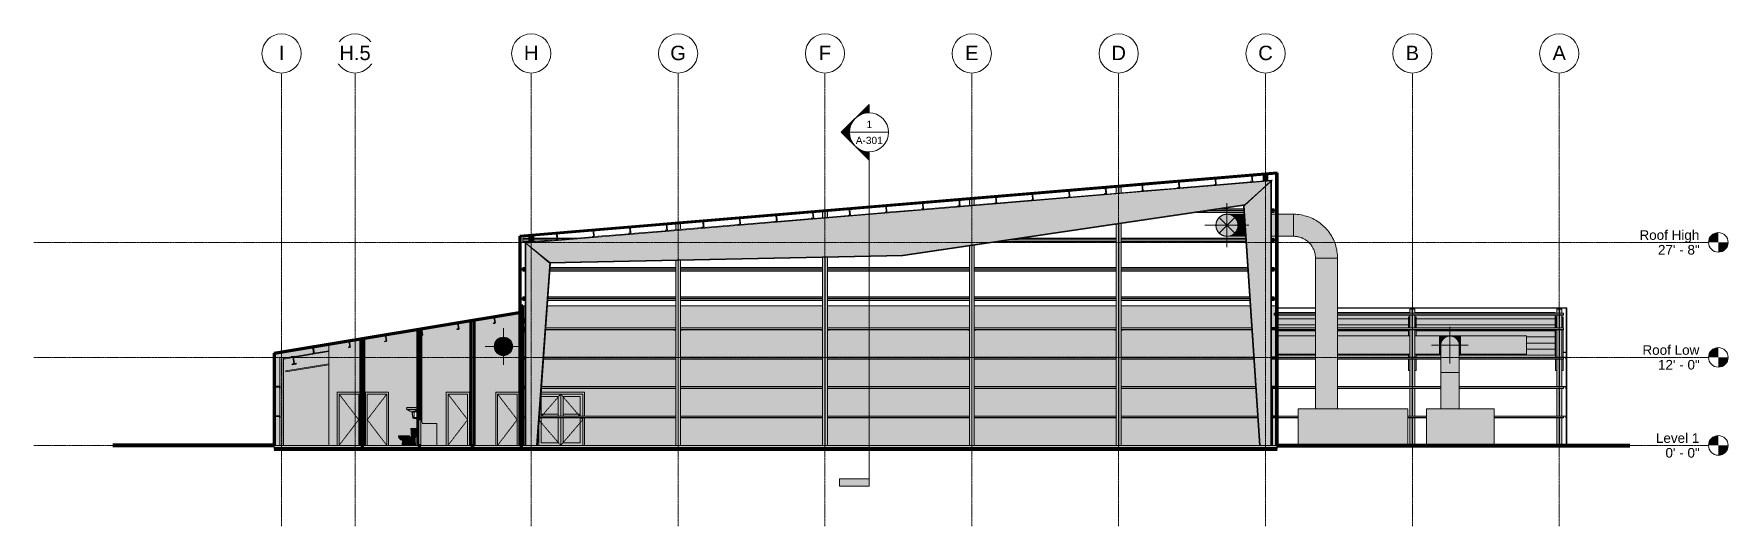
# Model space of a CAD drawing. Header units: inches. Extents: x -26493 to -15674, y -132 to 673.
# Drawn here: x -18442 to -15674, y -132 to 673 of the extents above; entities that cross this region are included whole.
import ezdxf

# ---------------------------------------------------------------- set-up
doc = ezdxf.new("R2010")
doc.units = ezdxf.units.IN
doc.header["$MEASUREMENT"] = 0
for name, pattern in [('Dash 1_16_', [0.125, 0.0625, -0.0625]), ('Grid Line 1_2_', [0.875, 0.5, -0.125, 0.125, -0.125]), ('Hidden 1_8_', [0.1875, 0.125, -0.0625])]:
    doc.linetypes.add(name, pattern=pattern)
for name, color, linetype, lineweight in [('A-DOOR', 31, 'Continuous', 13), ('A-DOOR-FRAM', 31, 'Continuous', 9), ('A-DOOR-GLAZ', 31, 'Continuous', 9), ('A-FLOR-LEVL', 51, 'Continuous', 9), ('A-ROOF', 132, 'Continuous', 13), ('A-WALL', 113, 'Continuous', 13), ('C-BLDG-PADS', 91, 'Continuous', 9), ('C-TOPO', 7, 'Continuous', 9), ('G-ANNO-SYMB', 111, 'Continuous', 9), ('I-WALL', 2, 'Continuous', 13), ('M-EQPM', 50, 'Continuous', 9), ('M-HVAC-DUCT', 70, 'Continuous', 9), ('M-HVAC-DUCT-ANNO', 70, 'Continuous', 9), ('M-HVAC-DUCT-CNTR', 70, 'Continuous', 9), ('P-SANR-FIXT', 6, 'Continuous', 9), ('S-BEAM', 12, 'Continuous', 9), ('S-COLS', 52, 'Continuous', 9), ('S-GRID', 1, 'Continuous', 9), ('S-GRID-IDEN', 1, 'Continuous', 9)]:
    doc.layers.add(name, color=color, linetype=linetype, lineweight=lineweight)
doc.styles.add('Arial', font='arial.ttf', dxfattribs={"height": 15.736527})
doc.styles.add('Arial_1', font='arial.ttf', dxfattribs={"height": 23.60479})
doc.styles.add('Arial_2', font='arial.ttf', dxfattribs={"height": 11.802395})
pattern_1 = [(45, (-21585.694, 102), (-12.67135, 12.67135), []), (45, (-21585.694, 121.2), (-12.67135, 12.67135), [])]

msp = doc.modelspace()

# ---------------------------------------------------------------- texts
at = {"layer": 'G-ANNO-SYMB', "char_height": 11.8, "attachment_point": 2, "line_spacing_factor": 0.938532, "style": 'Arial_2'}
for s, insert, width in [('1', (-17077.1, 530.9), 10.944), ('A-301', (-17077.1, 504.7), 52.416)]:
    msp.add_mtext(s, dxfattribs=dict(at, insert=insert, width=width))

# ---------------------------------------------------------------- blocks, each defined once
blk = doc.blocks.new('Girt_Z - 10_D-559340-Section 1')
at = {"layer": 'S-BEAM'}
h = blk.add_hatch(dxfattribs=at)
h.set_pattern_fill('FP_5', color=256, style=0, pattern_type=2)
h.set_pattern_definition(pattern_1)
h.paths.add_polyline_path([(-21173.9, 430.8), (-21171.4, 431.1), (-21171.5, 431.2), (-21173.8, 431), (-21174.3, 431.5), (-21174.4, 431.4)], flags=0)
h.paths.add_polyline_path([(-21171.4, 431.1), (-21171.4, 431.2), (-21171.5, 431.2)], flags=0)
h.paths.add_polyline_path([(-21172.2, 441), (-21172.1, 440.9), (-21169.8, 441.1), (-21169.3, 440.6), (-21169.2, 440.7), (-21169.7, 441.2), (-21172.1, 441)], flags=0)
h.paths.add_polyline_path([(-21172.3, 440.8), (-21172.1, 440.9), (-21172.2, 441)], flags=0)
h.paths.add_polyline_path([(-21171.5, 431.2), (-21171.4, 431.2), (-21172.2, 440.8), (-21172.3, 440.8)], flags=0)
at = {"layer": 'S-BEAM', "lineweight": 30}
for p, q in [((-21174.3, 431.5), (-21174.4, 431.4)), ((-21174.4, 431.4), (-21173.9, 430.8)), ((-21173.8, 431), (-21174.3, 431.5)), ((-21173.9, 430.8), (-21171.5, 431)), ((-21171.5, 431.2), (-21173.8, 431)), ((-21172.3, 440.8), (-21171.5, 431.2)), ((-21171.4, 431.2), (-21172.2, 440.8)), ((-21169.7, 441.2), (-21172.1, 441)), ((-21172.1, 440.9), (-21169.8, 441.1)), ((-21169.8, 441.1), (-21169.3, 440.6)), ((-21169.2, 440.7), (-21169.7, 441.2)), ((-21169.3, 440.6), (-21169.2, 440.7))]:
    blk.add_line(p, q, dxfattribs=at)
for centre, radius, start, end in [((-21172.1, 440.8), 0.188, 94.7636, 184.7636), ((-21172.1, 440.8), 0.0782, 96.8864, 184.7636), ((-21171.5, 431.2), 0.0782, 277.806, 4.7636), ((-21171.5, 431.2), 0.188, 274.7636, 4.7636)]:
    blk.add_arc(centre, radius, start, end, dxfattribs=at)
blk = doc.blocks.new('Girt_Z - 10_D-V67-Section 1')
at = {"layer": 'S-BEAM'}
h = blk.add_hatch(dxfattribs=at)
h.set_pattern_fill('FP_5', color=256, style=0, pattern_type=2)
h.set_pattern_definition(pattern_1)
h.paths.add_polyline_path([(-21233.7, 425.9), (-21231.2, 426.1), (-21231.3, 426.2), (-21233.6, 426), (-21234.1, 426.5), (-21234.2, 426.4)], flags=0)
h.paths.add_polyline_path([(-21231.2, 426.1), (-21231.1, 426.3), (-21231.3, 426.2)], flags=0)
h.paths.add_polyline_path([(-21232, 436), (-21231.9, 435.9), (-21229.6, 436.1), (-21229.1, 435.6), (-21229, 435.7), (-21229.5, 436.2), (-21231.9, 436)], flags=0)
h.paths.add_polyline_path([(-21232.1, 435.8), (-21231.9, 435.9), (-21232, 436)], flags=0)
h.paths.add_polyline_path([(-21231.3, 426.3), (-21231.1, 426.3), (-21231.9, 435.9), (-21232.1, 435.8)], flags=0)
at = {"layer": 'S-BEAM', "lineweight": 30}
for p, q in [((-21234.1, 426.5), (-21234.2, 426.4)), ((-21234.2, 426.4), (-21233.7, 425.9)), ((-21233.6, 426), (-21234.1, 426.5)), ((-21233.7, 425.9), (-21231.3, 426.1)), ((-21231.3, 426.2), (-21233.6, 426)), ((-21232.1, 435.8), (-21231.3, 426.3)), ((-21229.5, 436.2), (-21231.9, 436)), ((-21231.9, 435.9), (-21229.6, 436.1)), ((-21231.1, 426.3), (-21231.9, 435.9)), ((-21229.6, 436.1), (-21229.1, 435.6)), ((-21229, 435.7), (-21229.5, 436.2)), ((-21229.1, 435.6), (-21229, 435.7))]:
    blk.add_line(p, q, dxfattribs=at)
for centre, radius, start, end in [((-21231.9, 435.9), 0.187, 94.7636, 184.7636), ((-21231.9, 435.9), 0.0782, 96.8864, 184.7636), ((-21231.3, 426.2), 0.0782, 277.806, 4.7636), ((-21231.3, 426.2), 0.187, 274.7636, 4.7636)]:
    blk.add_arc(centre, radius, start, end, dxfattribs=at)
blk = doc.blocks.new('Girt_Z - 10_D-V68-Section 1')
at = {"layer": 'S-BEAM'}
h = blk.add_hatch(dxfattribs=at)
h.set_pattern_fill('FP_5', color=256, style=0, pattern_type=2)
h.set_pattern_definition(pattern_1)
h.paths.add_polyline_path([(-21293.5, 420.9), (-21291, 421.1), (-21291.1, 421.2), (-21293.4, 421), (-21293.9, 421.5), (-21294, 421.4)], flags=0)
h.paths.add_polyline_path([(-21291, 421.1), (-21290.9, 421.3), (-21291.1, 421.2)], flags=0)
h.paths.add_polyline_path([(-21291.8, 431), (-21291.7, 431), (-21289.4, 431.1), (-21288.9, 430.7), (-21288.8, 430.7), (-21289.3, 431.3), (-21291.7, 431.1)], flags=0)
h.paths.add_polyline_path([(-21291.8, 430.9), (-21291.7, 430.9), (-21291.8, 431)], flags=0)
h.paths.add_polyline_path([(-21291, 421.3), (-21290.9, 421.3), (-21291.7, 430.9), (-21291.8, 430.9)], flags=0)
at = {"layer": 'S-BEAM', "lineweight": 30}
for p, q in [((-21293.9, 421.5), (-21294, 421.4)), ((-21294, 421.4), (-21293.5, 420.9)), ((-21293.4, 421), (-21293.9, 421.5)), ((-21293.5, 420.9), (-21291.1, 421.1)), ((-21291.1, 421.2), (-21293.4, 421)), ((-21291.8, 430.9), (-21291, 421.3)), ((-21289.3, 431.3), (-21291.7, 431.1)), ((-21291.7, 431), (-21289.4, 431.1)), ((-21290.9, 421.3), (-21291.7, 430.9)), ((-21289.4, 431.1), (-21288.9, 430.7)), ((-21288.8, 430.7), (-21289.3, 431.3)), ((-21288.9, 430.7), (-21288.8, 430.7))]:
    blk.add_line(p, q, dxfattribs=at)
for centre, radius, start, end in [((-21291.7, 430.9), 0.188, 94.7636, 184.7636), ((-21291.7, 430.9), 0.0782, 96.8864, 184.7636), ((-21291.1, 421.3), 0.0782, 277.806, 4.7636), ((-21291.1, 421.3), 0.188, 274.7636, 4.7636)]:
    blk.add_arc(centre, radius, start, end, dxfattribs=at)
blk = doc.blocks.new('Girt_Z - 10_D-V69-Section 1')
at = {"layer": 'S-BEAM', "lineweight": 30}
for p, q in [((-21353.7, 416.5), (-21353.8, 416.4)), ((-21353.8, 416.4), (-21353.3, 415.9)), ((-21353.2, 416), (-21353.7, 416.5)), ((-21353.3, 415.9), (-21350.9, 416.1)), ((-21350.9, 416.2), (-21353.2, 416)), ((-21351.6, 425.9), (-21350.8, 416.3)), ((-21349.1, 426.3), (-21351.5, 426.1)), ((-21351.5, 426), (-21349.2, 426.2)), ((-21350.7, 416.3), (-21351.5, 425.9)), ((-21349.2, 426.2), (-21348.7, 425.7)), ((-21348.6, 425.7), (-21349.1, 426.3)), ((-21348.7, 425.7), (-21348.6, 425.7))]:
    blk.add_line(p, q, dxfattribs=at)
for centre, radius, start, end in [((-21351.5, 425.9), 0.187, 94.7636, 184.7636), ((-21351.5, 425.9), 0.0782, 96.8864, 184.7636), ((-21350.9, 416.3), 0.0782, 277.806, 4.7636), ((-21350.9, 416.3), 0.187, 274.7636, 4.7636)]:
    blk.add_arc(centre, radius, start, end, dxfattribs=at)
blk = doc.blocks.new('Girt_Z - 10_D-V70-Section 1')
at = {"layer": 'S-BEAM', "lineweight": 30}
for p, q in [((-21411.4, 420.9), (-21410.6, 411.3)), ((-21408.9, 421.3), (-21411.3, 421.1)), ((-21411.3, 421), (-21408.9, 421.2)), ((-21410.5, 411.3), (-21411.3, 420.9)), ((-21408.4, 420.8), (-21408.9, 421.3)), ((-21408.9, 421.2), (-21408.5, 420.7)), ((-21408.5, 420.7), (-21408.4, 420.8)), ((-21413.5, 411.5), (-21413.6, 411.4)), ((-21413.6, 411.4), (-21413.1, 410.9)), ((-21413, 411), (-21413.5, 411.5)), ((-21413.1, 410.9), (-21410.7, 411.1)), ((-21410.7, 411.2), (-21413, 411))]:
    blk.add_line(p, q, dxfattribs=at)
for centre, radius, start, end in [((-21411.2, 420.9), 0.188, 94.7636, 184.7636), ((-21411.2, 420.9), 0.0782, 96.8864, 184.7636), ((-21410.7, 411.3), 0.0782, 277.806, 4.7636), ((-21410.7, 411.3), 0.188, 274.7636, 4.7636)]:
    blk.add_arc(centre, radius, start, end, dxfattribs=at)
blk = doc.blocks.new('Girt_Z - 10_D-V71-Section 1')
at = {"layer": 'S-BEAM'}
h = blk.add_hatch(dxfattribs=at)
h.set_pattern_fill('FP_5', color=256, style=0, pattern_type=2)
h.set_pattern_definition(pattern_1)
h.paths.add_polyline_path([(-21472.8, 405.9), (-21470.4, 406.2), (-21470.5, 406.2), (-21472.8, 406), (-21473.3, 406.5), (-21473.4, 406.5)], flags=0)
h.paths.add_polyline_path([(-21470.4, 406.2), (-21470.3, 406.3), (-21470.4, 406.3)], flags=0)
h.paths.add_polyline_path([(-21471.2, 416.1), (-21471, 416), (-21468.7, 416.2), (-21468.2, 415.7), (-21468.2, 415.8), (-21468.7, 416.3), (-21471.1, 416.1)], flags=0)
h.paths.add_polyline_path([(-21471.2, 415.9), (-21471.1, 416), (-21471.2, 416.1)], flags=0)
h.paths.add_polyline_path([(-21470.4, 406.3), (-21470.3, 406.3), (-21471.1, 415.9), (-21471.2, 415.9), (-21471, 413.2)], flags=0)
at = {"layer": 'S-BEAM', "lineweight": 30}
for p, q in [((-21471.2, 415.9), (-21470.4, 406.3)), ((-21468.7, 416.3), (-21471.1, 416.1)), ((-21470.3, 406.3), (-21471.1, 415.9)), ((-21471, 416), (-21468.7, 416.2)), ((-21468.2, 415.8), (-21468.7, 416.3)), ((-21468.7, 416.2), (-21468.2, 415.7)), ((-21468.2, 415.7), (-21468.2, 415.8)), ((-21473.3, 406.5), (-21473.4, 406.5)), ((-21473.4, 406.5), (-21472.8, 405.9)), ((-21472.8, 406), (-21473.3, 406.5)), ((-21470.5, 406.2), (-21472.8, 406)), ((-21472.8, 405.9), (-21470.5, 406.1))]:
    blk.add_line(p, q, dxfattribs=at)
for centre, radius, start, end in [((-21471, 415.9), 0.187, 94.7636, 184.7636), ((-21471, 415.9), 0.0782, 96.8864, 184.7636), ((-21470.5, 406.3), 0.0782, 277.806, 4.7636), ((-21470.5, 406.3), 0.187, 274.7636, 4.7636)]:
    blk.add_arc(centre, radius, start, end, dxfattribs=at)
blk = doc.blocks.new('Girt_Z - 10_D-V72-Section 1')
at = {"layer": 'S-BEAM'}
h = blk.add_hatch(dxfattribs=at)
h.set_pattern_fill('FP_5', color=256, style=0, pattern_type=2)
h.set_pattern_definition(pattern_1)
h.paths.add_polyline_path([(-21532.6, 401), (-21530.2, 401.2), (-21530.3, 401.3), (-21532.6, 401.1), (-21533.1, 401.6), (-21533.2, 401.5)], flags=0)
h.paths.add_polyline_path([(-21530.2, 401.2), (-21530.1, 401.4), (-21530.2, 401.3)], flags=0)
h.paths.add_polyline_path([(-21531, 411.1), (-21530.8, 411), (-21528.5, 411.2), (-21528, 410.7), (-21528, 410.8), (-21528.5, 411.3), (-21530.8, 411.1)], flags=0)
h.paths.add_polyline_path([(-21531, 410.9), (-21530.9, 411), (-21531, 411.1)], flags=0)
h.paths.add_polyline_path([(-21530.2, 401.3), (-21530.1, 401.4), (-21530.9, 410.9), (-21531, 410.9)], flags=0)
at = {"layer": 'S-BEAM', "lineweight": 30}
for p, q in [((-21533.1, 401.6), (-21533.2, 401.5)), ((-21533.2, 401.5), (-21532.6, 401)), ((-21532.6, 401.1), (-21533.1, 401.6)), ((-21530.3, 401.3), (-21532.6, 401.1)), ((-21532.6, 401), (-21530.3, 401.1)), ((-21531, 410.9), (-21530.2, 401.3)), ((-21530.1, 401.4), (-21530.9, 410.9)), ((-21528.5, 411.3), (-21530.8, 411.1)), ((-21530.8, 411), (-21528.5, 411.2)), ((-21528, 410.8), (-21528.5, 411.3)), ((-21528.5, 411.2), (-21528, 410.7)), ((-21528, 410.7), (-21528, 410.8))]:
    blk.add_line(p, q, dxfattribs=at)
for centre, radius, start, end in [((-21530.8, 410.9), 0.188, 94.7636, 184.7636), ((-21530.8, 410.9), 0.0782, 96.8864, 184.7636), ((-21530.3, 401.3), 0.188, 274.7636, 4.7636), ((-21530.3, 401.3), 0.0782, 277.806, 4.7636)]:
    blk.add_arc(centre, radius, start, end, dxfattribs=at)
blk = doc.blocks.new('Girt_Z - 10_D-V73-Section 1')
at = {"layer": 'S-BEAM'}
h = blk.add_hatch(dxfattribs=at)
h.set_pattern_fill('FP_5', color=256, style=0, pattern_type=2)
h.set_pattern_definition(pattern_1)
h.paths.add_polyline_path([(-21592.4, 396), (-21589.9, 396.2), (-21590.1, 396.3), (-21592.4, 396.1), (-21592.9, 396.6), (-21593, 396.5)], flags=0)
h.paths.add_polyline_path([(-21589.9, 396.2), (-21589.9, 396.4), (-21590, 396.3)], flags=0)
h.paths.add_polyline_path([(-21590.8, 406.1), (-21590.6, 406), (-21588.3, 406.2), (-21587.8, 405.7), (-21587.8, 405.8), (-21588.3, 406.3), (-21590.6, 406.2)], flags=0)
h.paths.add_polyline_path([(-21590.8, 406), (-21590.7, 406), (-21590.8, 406.1)], flags=0)
h.paths.add_polyline_path([(-21590, 396.4), (-21589.9, 396.4), (-21590.7, 406), (-21590.8, 406)], flags=0)
at = {"layer": 'S-BEAM', "lineweight": 30}
for p, q in [((-21592.9, 396.6), (-21593, 396.5)), ((-21593, 396.5), (-21592.4, 396)), ((-21592.4, 396.1), (-21592.9, 396.6)), ((-21590.1, 396.3), (-21592.4, 396.1)), ((-21592.4, 396), (-21590.1, 396.2)), ((-21590.8, 406), (-21590, 396.4)), ((-21589.9, 396.4), (-21590.7, 406)), ((-21588.3, 406.3), (-21590.6, 406.2)), ((-21590.6, 406), (-21588.3, 406.2)), ((-21587.8, 405.8), (-21588.3, 406.3)), ((-21588.3, 406.2), (-21587.8, 405.7)), ((-21587.8, 405.7), (-21587.8, 405.8))]:
    blk.add_line(p, q, dxfattribs=at)
for centre, radius, start, end in [((-21590.6, 406), 0.187, 94.7636, 184.7636), ((-21590.6, 406), 0.0782, 96.8864, 184.7636), ((-21590.1, 396.4), 0.0782, 277.806, 4.7636), ((-21590.1, 396.4), 0.187, 274.7636, 4.7636)]:
    blk.add_arc(centre, radius, start, end, dxfattribs=at)
blk = doc.blocks.new('Girt_Z - 10_D-V74-Section 1')
at = {"layer": 'S-BEAM'}
h = blk.add_hatch(dxfattribs=at)
h.set_pattern_fill('FP_5', color=256, style=0, pattern_type=2)
h.set_pattern_definition(pattern_1)
h.paths.add_polyline_path([(-21652.2, 391), (-21649.7, 391.2), (-21649.9, 391.3), (-21652.2, 391.1), (-21652.7, 391.6), (-21652.8, 391.5)], flags=0)
h.paths.add_polyline_path([(-21649.7, 391.2), (-21649.7, 391.4), (-21649.8, 391.3)], flags=0)
h.paths.add_polyline_path([(-21650.6, 401.1), (-21650.4, 401.1), (-21648.1, 401.3), (-21647.6, 400.8), (-21647.5, 400.8), (-21648.1, 401.4), (-21650.4, 401.2)], flags=0)
h.paths.add_polyline_path([(-21650.6, 401), (-21650.5, 401), (-21650.6, 401.1)], flags=0)
h.paths.add_polyline_path([(-21649.8, 391.4), (-21649.7, 391.4), (-21650.5, 401), (-21650.6, 401)], flags=0)
at = {"layer": 'S-BEAM', "lineweight": 30}
for p, q in [((-21652.7, 391.6), (-21652.8, 391.5)), ((-21652.8, 391.5), (-21652.2, 391)), ((-21652.2, 391.1), (-21652.7, 391.6)), ((-21649.9, 391.3), (-21652.2, 391.1)), ((-21652.2, 391), (-21649.9, 391.2)), ((-21650.6, 401), (-21649.8, 391.4)), ((-21649.7, 391.4), (-21650.5, 401)), ((-21648.1, 401.4), (-21650.4, 401.2)), ((-21650.4, 401.1), (-21648.1, 401.3)), ((-21647.5, 400.8), (-21648.1, 401.4)), ((-21648.1, 401.3), (-21647.6, 400.8)), ((-21647.6, 400.8), (-21647.5, 400.8))]:
    blk.add_line(p, q, dxfattribs=at)
for centre, radius, start, end in [((-21650.4, 401), 0.188, 94.7636, 184.7636), ((-21650.4, 401), 0.0782, 96.8864, 184.7636), ((-21649.9, 391.4), 0.0782, 277.806, 4.7636), ((-21649.9, 391.4), 0.188, 274.7636, 4.7636)]:
    blk.add_arc(centre, radius, start, end, dxfattribs=at)
blk = doc.blocks.new('Girt_Z - 10_D-V75-Section 1')
at = {"layer": 'S-BEAM', "lineweight": 30}
for p, q in [((-21710.4, 396), (-21709.6, 386.4)), ((-21709.5, 386.4), (-21710.3, 396)), ((-21707.9, 396.4), (-21710.2, 396.2)), ((-21710.2, 396.1), (-21707.9, 396.3)), ((-21707.3, 395.9), (-21707.9, 396.4)), ((-21707.9, 396.3), (-21707.4, 395.8)), ((-21707.4, 395.8), (-21707.3, 395.9)), ((-21712, 386.1), (-21712.5, 386.6)), ((-21712.5, 386.6), (-21712.5, 386.5)), ((-21712.5, 386.5), (-21712, 386)), ((-21709.7, 386.3), (-21712, 386.1)), ((-21712, 386), (-21709.7, 386.2))]:
    blk.add_line(p, q, dxfattribs=at)
for centre, radius, start, end in [((-21710.2, 396), 0.187, 94.7636, 184.7636), ((-21710.2, 396), 0.0782, 96.8864, 184.7636), ((-21709.7, 386.4), 0.0782, 277.806, 4.7636), ((-21709.7, 386.4), 0.187, 274.7636, 4.7636)]:
    blk.add_arc(centre, radius, start, end, dxfattribs=at)
blk = doc.blocks.new('Girt_Z - 10_D-V76-Section 1')
at = {"layer": 'S-BEAM', "lineweight": 30}
for p, q in [((-21770.2, 391), (-21769.4, 381.4)), ((-21769.3, 381.4), (-21770.1, 391)), ((-21767.7, 391.4), (-21770, 391.2)), ((-21770, 391.1), (-21767.7, 391.3)), ((-21767.1, 390.9), (-21767.7, 391.4)), ((-21767.7, 391.3), (-21767.2, 390.8)), ((-21767.2, 390.8), (-21767.1, 390.9)), ((-21771.8, 381.1), (-21772.3, 381.6)), ((-21772.3, 381.6), (-21772.3, 381.6)), ((-21772.3, 381.6), (-21771.8, 381)), ((-21769.5, 381.3), (-21771.8, 381.1)), ((-21771.8, 381), (-21769.5, 381.2))]:
    blk.add_line(p, q, dxfattribs=at)
for centre, radius, start, end in [((-21770, 391), 0.188, 94.7636, 184.7636), ((-21770, 391), 0.0782, 96.8864, 184.7636), ((-21769.5, 381.4), 0.0782, 277.806, 4.7636), ((-21769.5, 381.4), 0.188, 274.7636, 4.7636)]:
    blk.add_arc(centre, radius, start, end, dxfattribs=at)
blk = doc.blocks.new('Girt_Z - 10_D-V77-Section 1')
at = {"layer": 'S-BEAM'}
h = blk.add_hatch(dxfattribs=at)
h.set_pattern_fill('FP_5', color=256, style=0, pattern_type=2)
h.set_pattern_definition(pattern_1)
h.paths.add_polyline_path([(-21831.6, 376), (-21829.1, 376.3), (-21829.2, 376.3), (-21831.6, 376.2), (-21832.1, 376.6), (-21832.1, 376.6)], flags=0)
h.paths.add_polyline_path([(-21829.1, 376.3), (-21829.1, 376.4), (-21829.2, 376.4)], flags=0)
h.paths.add_polyline_path([(-21829.9, 386.2), (-21829.8, 386.1), (-21827.5, 386.3), (-21827, 385.8), (-21826.9, 385.9), (-21827.5, 386.4), (-21829.8, 386.2)], flags=0)
h.paths.add_polyline_path([(-21830, 386), (-21829.9, 386.1), (-21829.9, 386.2)], flags=0)
h.paths.add_polyline_path([(-21829.2, 376.4), (-21829.1, 376.4), (-21829.9, 386), (-21830, 386)], flags=0)
at = {"layer": 'S-BEAM', "lineweight": 30}
for p, q in [((-21831.6, 376.2), (-21832.1, 376.6)), ((-21832.1, 376.6), (-21832.1, 376.6)), ((-21832.1, 376.6), (-21831.6, 376)), ((-21829.2, 376.3), (-21831.6, 376.2)), ((-21831.6, 376), (-21829.2, 376.2)), ((-21830, 386), (-21829.2, 376.4)), ((-21829.1, 376.4), (-21829.9, 386)), ((-21827.5, 386.4), (-21829.8, 386.2)), ((-21829.8, 386.1), (-21827.5, 386.3)), ((-21826.9, 385.9), (-21827.5, 386.4)), ((-21827.5, 386.3), (-21827, 385.8)), ((-21827, 385.8), (-21826.9, 385.9))]:
    blk.add_line(p, q, dxfattribs=at)
for centre, radius, start, end in [((-21829.8, 386), 0.187, 94.7636, 184.7636), ((-21829.8, 386), 0.0782, 96.8864, 184.7636), ((-21829.3, 376.4), 0.0782, 277.806, 4.7636), ((-21829.3, 376.4), 0.187, 274.7636, 4.7636)]:
    blk.add_arc(centre, radius, start, end, dxfattribs=at)
blk = doc.blocks.new('Girt_Z - 10_D-V78-Section 1')
at = {"layer": 'S-BEAM'}
h = blk.add_hatch(dxfattribs=at)
h.set_pattern_fill('FP_5', color=256, style=0, pattern_type=2)
h.set_pattern_definition(pattern_1)
h.paths.add_polyline_path([(-21891.4, 371.1), (-21888.9, 371.3), (-21889, 371.4), (-21891.4, 371.2), (-21891.8, 371.7), (-21891.9, 371.6)], flags=0)
h.paths.add_polyline_path([(-21888.9, 371.3), (-21888.9, 371.5), (-21889, 371.4)], flags=0)
h.paths.add_polyline_path([(-21889.7, 381.2), (-21889.6, 381.1), (-21887.3, 381.3), (-21886.8, 380.8), (-21886.7, 380.9), (-21887.2, 381.4), (-21889.6, 381.2)], flags=0)
h.paths.add_polyline_path([(-21889.8, 381), (-21889.6, 381.1), (-21889.7, 381.2)], flags=0)
h.paths.add_polyline_path([(-21889, 371.4), (-21888.9, 371.5), (-21889.7, 381), (-21889.8, 381)], flags=0)
at = {"layer": 'S-BEAM', "lineweight": 30}
for p, q in [((-21891.8, 371.7), (-21891.9, 371.6)), ((-21891.9, 371.6), (-21891.4, 371.1)), ((-21891.4, 371.2), (-21891.8, 371.7)), ((-21889, 371.4), (-21891.4, 371.2)), ((-21891.4, 371.1), (-21889, 371.3)), ((-21889.8, 381), (-21889, 371.4)), ((-21888.9, 371.5), (-21889.7, 381)), ((-21887.2, 381.4), (-21889.6, 381.2)), ((-21889.6, 381.1), (-21887.3, 381.3)), ((-21887.3, 381.3), (-21886.8, 380.8)), ((-21886.7, 380.9), (-21887.2, 381.4)), ((-21886.8, 380.8), (-21886.7, 380.9))]:
    blk.add_line(p, q, dxfattribs=at)
for centre, radius, start, end in [((-21889.6, 381.1), 0.188, 94.7636, 184.7636), ((-21889.6, 381.1), 0.0782, 96.8864, 184.7636), ((-21889.1, 371.4), 0.188, 274.7636, 4.7636), ((-21889.1, 371.4), 0.0782, 277.806, 4.7636)]:
    blk.add_arc(centre, radius, start, end, dxfattribs=at)
blk = doc.blocks.new('Girt_Z - 10_D-V79-Section 1')
at = {"layer": 'S-BEAM'}
h = blk.add_hatch(dxfattribs=at)
h.set_pattern_fill('FP_5', color=256, style=0, pattern_type=2)
h.set_pattern_definition(pattern_1)
h.paths.add_polyline_path([(-21951.2, 366.1), (-21948.7, 366.3), (-21948.8, 366.4), (-21951.1, 366.2), (-21951.6, 366.7), (-21951.7, 366.6)], flags=0)
h.paths.add_polyline_path([(-21948.7, 366.3), (-21948.7, 366.5), (-21948.8, 366.4)], flags=0)
h.paths.add_polyline_path([(-21949.5, 376.2), (-21949.4, 376.1), (-21947.1, 376.3), (-21946.6, 375.8), (-21946.5, 375.9), (-21947, 376.5), (-21949.4, 376.3)], flags=0)
h.paths.add_polyline_path([(-21949.6, 376.1), (-21949.4, 376.1), (-21949.5, 376.2)], flags=0)
h.paths.add_polyline_path([(-21948.8, 366.5), (-21948.7, 366.5), (-21949.5, 376.1), (-21949.6, 376.1), (-21949.4, 373.8)], flags=0)
at = {"layer": 'S-BEAM', "lineweight": 30}
for p, q in [((-21951.6, 366.7), (-21951.7, 366.6)), ((-21951.7, 366.6), (-21951.2, 366.1)), ((-21951.1, 366.2), (-21951.6, 366.7)), ((-21951.2, 366.1), (-21948.8, 366.3)), ((-21948.8, 366.4), (-21951.1, 366.2)), ((-21949.6, 376.1), (-21948.8, 366.5)), ((-21948.7, 366.5), (-21949.5, 376.1)), ((-21947, 376.5), (-21949.4, 376.3)), ((-21949.4, 376.1), (-21947.1, 376.3)), ((-21947.1, 376.3), (-21946.6, 375.8)), ((-21946.5, 375.9), (-21947, 376.5)), ((-21946.6, 375.8), (-21946.5, 375.9))]:
    blk.add_line(p, q, dxfattribs=at)
for centre, radius, start, end in [((-21949.4, 376.1), 0.187, 94.7636, 184.7636), ((-21949.4, 376.1), 0.0782, 96.8864, 184.7636), ((-21948.8, 366.5), 0.0782, 277.806, 4.7636), ((-21948.8, 366.5), 0.187, 274.7636, 4.7636)]:
    blk.add_arc(centre, radius, start, end, dxfattribs=at)
blk = doc.blocks.new('Girt_Z - 10_D-V80-Section 1')
at = {"layer": 'S-BEAM'}
h = blk.add_hatch(dxfattribs=at)
h.set_pattern_fill('FP_5', color=256, style=0, pattern_type=2)
h.set_pattern_definition(pattern_1)
h.paths.add_polyline_path([(-22011, 361.1), (-22008.5, 361.4), (-22008.6, 361.4), (-22010.9, 361.2), (-22011.4, 361.7), (-22011.5, 361.6)], flags=0)
h.paths.add_polyline_path([(-22008.5, 361.4), (-22008.5, 361.5), (-22008.6, 361.4)], flags=0)
h.paths.add_polyline_path([(-22009.3, 371.2), (-22009.2, 371.2), (-22006.9, 371.4), (-22006.4, 370.9), (-22006.3, 370.9), (-22006.8, 371.5), (-22009.2, 371.3)], flags=0)
h.paths.add_polyline_path([(-22009.4, 371.1), (-22009.2, 371.1), (-22009.3, 371.2)], flags=0)
h.paths.add_polyline_path([(-22008.6, 361.5), (-22008.5, 361.5), (-22009.3, 371.1), (-22009.4, 371.1)], flags=0)
at = {"layer": 'S-BEAM', "lineweight": 30}
for p, q in [((-22011.4, 361.7), (-22011.5, 361.6)), ((-22011.5, 361.6), (-22011, 361.1)), ((-22010.9, 361.2), (-22011.4, 361.7)), ((-22011, 361.1), (-22008.6, 361.3)), ((-22008.6, 361.4), (-22010.9, 361.2)), ((-22009.4, 371.1), (-22008.6, 361.5)), ((-22008.5, 361.5), (-22009.3, 371.1)), ((-22006.8, 371.5), (-22009.2, 371.3)), ((-22009.2, 371.2), (-22006.9, 371.4)), ((-22006.9, 371.4), (-22006.4, 370.9)), ((-22006.3, 370.9), (-22006.8, 371.5)), ((-22006.4, 370.9), (-22006.3, 370.9))]:
    blk.add_line(p, q, dxfattribs=at)
for centre, radius, start, end in [((-22009.2, 371.1), 0.188, 94.7636, 184.7636), ((-22009.2, 371.1), 0.0782, 96.8864, 184.7636), ((-22008.6, 361.5), 0.0782, 277.806, 4.7636), ((-22008.6, 361.5), 0.188, 274.7636, 4.7636)]:
    blk.add_arc(centre, radius, start, end, dxfattribs=at)
blk = doc.blocks.new('Girt_Z - 10_D-V81-Section 1')
at = {"layer": 'S-BEAM', "lineweight": 30}
for p, q in [((-22069.2, 366.1), (-22068.4, 356.5)), ((-22066.6, 366.5), (-22069, 366.3)), ((-22069, 366.2), (-22066.7, 366.4)), ((-22068.2, 356.5), (-22069, 366.1)), ((-22066.7, 366.4), (-22066.2, 365.9)), ((-22066.1, 366), (-22066.6, 366.5)), ((-22066.2, 365.9), (-22066.1, 366)), ((-22071.2, 356.7), (-22071.3, 356.6)), ((-22071.3, 356.6), (-22070.8, 356.1)), ((-22070.7, 356.2), (-22071.2, 356.7)), ((-22070.8, 356.1), (-22068.4, 356.3)), ((-22068.4, 356.4), (-22070.7, 356.2))]:
    blk.add_line(p, q, dxfattribs=at)
for centre, radius, start, end in [((-22069, 366.1), 0.187, 94.7636, 184.7636), ((-22069, 366.1), 0.0782, 96.8864, 184.7636), ((-22068.4, 356.5), 0.0782, 277.806, 4.7636), ((-22068.4, 356.5), 0.187, 274.7636, 4.7636)]:
    blk.add_arc(centre, radius, start, end, dxfattribs=at)
blk = doc.blocks.new('Girt_Z - 10_D-V82-Section 1')
at = {"layer": 'S-BEAM', "lineweight": 30}
for p, q in [((-22128.9, 361.1), (-22128.1, 351.5)), ((-22126.4, 361.5), (-22128.8, 361.3)), ((-22128.8, 361.2), (-22126.5, 361.4)), ((-22128, 351.5), (-22128.8, 361.1)), ((-22126.5, 361.4), (-22126, 360.9)), ((-22125.9, 361), (-22126.4, 361.5)), ((-22126, 360.9), (-22125.9, 361)), ((-22131, 351.7), (-22131.1, 351.7)), ((-22131.1, 351.7), (-22130.6, 351.1)), ((-22130.5, 351.2), (-22131, 351.7)), ((-22130.6, 351.1), (-22128.2, 351.3)), ((-22128.2, 351.4), (-22130.5, 351.2))]:
    blk.add_line(p, q, dxfattribs=at)
for centre, radius, start, end in [((-22128.8, 361.1), 0.187, 94.7636, 184.7636), ((-22128.8, 361.1), 0.0782, 96.8864, 184.7636), ((-22128.2, 351.5), 0.0782, 277.806, 4.7636), ((-22128.2, 351.5), 0.187, 274.7636, 4.7636)]:
    blk.add_arc(centre, radius, start, end, dxfattribs=at)
blk = doc.blocks.new('Girt_Z - 10_D-V83-Section 1')
at = {"layer": 'S-BEAM'}
h = blk.add_hatch(dxfattribs=at)
h.set_pattern_fill('FP_5', color=256, style=0, pattern_type=2)
h.set_pattern_definition(pattern_1)
h.paths.add_polyline_path([(-22190.4, 346.1), (-22187.9, 346.4), (-22188, 346.4), (-22190.3, 346.3), (-22190.8, 346.8), (-22190.9, 346.7), (-22190.6, 346.3)], flags=0)
h.paths.add_polyline_path([(-22187.9, 346.4), (-22187.8, 346.5), (-22188, 346.5)], flags=0)
h.paths.add_polyline_path([(-22188.7, 356.3), (-22188.6, 356.2), (-22186.2, 356.4), (-22185.8, 355.9), (-22185.7, 356), (-22186.2, 356.5), (-22188.6, 356.3)], flags=0)
h.paths.add_polyline_path([(-22188.7, 356.1), (-22188.6, 356.2), (-22188.7, 356.3)], flags=0)
h.paths.add_polyline_path([(-22187.9, 346.5), (-22187.8, 346.5), (-22188.6, 356.1), (-22188.7, 356.1)], flags=0)
at = {"layer": 'S-BEAM', "lineweight": 30}
for p, q in [((-22190.8, 346.8), (-22190.9, 346.7)), ((-22190.9, 346.7), (-22190.4, 346.1)), ((-22190.3, 346.3), (-22190.8, 346.8)), ((-22190.4, 346.1), (-22188, 346.3)), ((-22188, 346.4), (-22190.3, 346.3)), ((-22188.7, 356.1), (-22187.9, 346.5)), ((-22186.2, 356.5), (-22188.6, 356.3)), ((-22188.6, 356.2), (-22186.2, 356.4)), ((-22187.8, 346.5), (-22188.6, 356.1)), ((-22185.7, 356), (-22186.2, 356.5)), ((-22186.2, 356.4), (-22185.8, 355.9)), ((-22185.8, 355.9), (-22185.7, 356))]:
    blk.add_line(p, q, dxfattribs=at)
for centre, radius, start, end in [((-22188.6, 356.1), 0.188, 94.7636, 184.7636), ((-22188.6, 356.1), 0.0782, 96.8864, 184.7636), ((-22188, 346.5), 0.0782, 277.806, 4.7636), ((-22188, 346.5), 0.188, 274.7636, 4.7636)]:
    blk.add_arc(centre, radius, start, end, dxfattribs=at)
blk = doc.blocks.new('Girt_Z - 10_D-V84-Section 1')
at = {"layer": 'S-BEAM'}
h = blk.add_hatch(dxfattribs=at)
h.set_pattern_fill('FP_5', color=256, style=0, pattern_type=2)
h.set_pattern_definition(pattern_1)
h.paths.add_polyline_path([(-22250.2, 341.2), (-22247.7, 341.4), (-22247.8, 341.5), (-22250.1, 341.3), (-22250.6, 341.8), (-22250.7, 341.7)], flags=0)
h.paths.add_polyline_path([(-22247.7, 341.4), (-22247.6, 341.6), (-22247.7, 341.5)], flags=0)
h.paths.add_polyline_path([(-22248.5, 351.3), (-22248.4, 351.2), (-22246, 351.4), (-22245.6, 350.9), (-22245.5, 351), (-22246, 351.5), (-22248.4, 351.3)], flags=0)
h.paths.add_polyline_path([(-22248.5, 351.1), (-22248.4, 351.2), (-22248.5, 351.3)], flags=0)
h.paths.add_polyline_path([(-22247.7, 341.5), (-22247.6, 341.6), (-22248.4, 351.1), (-22248.5, 351.1), (-22248.1, 346.3)], flags=0)
at = {"layer": 'S-BEAM', "lineweight": 30}
for p, q in [((-22250.6, 341.8), (-22250.7, 341.7)), ((-22250.7, 341.7), (-22250.2, 341.2)), ((-22250.1, 341.3), (-22250.6, 341.8)), ((-22250.2, 341.2), (-22247.8, 341.4)), ((-22247.8, 341.5), (-22250.1, 341.3)), ((-22248.5, 351.1), (-22247.7, 341.5)), ((-22246, 351.5), (-22248.4, 351.3)), ((-22248.4, 351.2), (-22246, 351.4)), ((-22247.6, 341.6), (-22248.4, 351.1)), ((-22245.5, 351), (-22246, 351.5)), ((-22246, 351.4), (-22245.6, 350.9)), ((-22245.6, 350.9), (-22245.5, 351))]:
    blk.add_line(p, q, dxfattribs=at)
for centre, radius, start, end in [((-22248.3, 351.2), 0.187, 94.7636, 184.7636), ((-22248.3, 351.2), 0.0782, 96.8864, 184.7636), ((-22247.8, 341.5), 0.187, 274.7636, 4.7636), ((-22247.8, 341.5), 0.0782, 277.806, 4.7636)]:
    blk.add_arc(centre, radius, start, end, dxfattribs=at)
blk = doc.blocks.new('Girt_Z - 10_D-V85-Section 1')
at = {"layer": 'S-BEAM'}
h = blk.add_hatch(dxfattribs=at)
h.set_pattern_fill('FP_5', color=256, style=0, pattern_type=2)
h.set_pattern_definition(pattern_1)
h.paths.add_polyline_path([(-22309.9, 336.2), (-22307.5, 336.4), (-22307.6, 336.5), (-22309.9, 336.3), (-22310.4, 336.8), (-22310.5, 336.7)], flags=0)
h.paths.add_polyline_path([(-22307.5, 336.4), (-22307.4, 336.6), (-22307.5, 336.5)], flags=0)
h.paths.add_polyline_path([(-22308.3, 346.3), (-22308.1, 346.3), (-22305.8, 346.4), (-22305.3, 345.9), (-22305.3, 346), (-22305.8, 346.6), (-22308.2, 346.3)], flags=0)
h.paths.add_polyline_path([(-22308.3, 346.2), (-22308.2, 346.2), (-22308.3, 346.3)], flags=0)
h.paths.add_polyline_path([(-22307.5, 336.6), (-22307.4, 336.6), (-22308.2, 346.2), (-22308.3, 346.2)], flags=0)
at = {"layer": 'S-BEAM', "lineweight": 30}
for p, q in [((-22310.4, 336.8), (-22310.5, 336.7)), ((-22310.5, 336.7), (-22309.9, 336.2)), ((-22309.9, 336.3), (-22310.4, 336.8)), ((-22307.6, 336.5), (-22309.9, 336.3)), ((-22309.9, 336.2), (-22307.6, 336.4)), ((-22308.3, 346.2), (-22307.5, 336.6)), ((-22305.8, 346.6), (-22308.2, 346.4)), ((-22307.4, 336.6), (-22308.2, 346.2)), ((-22308.1, 346.3), (-22305.8, 346.4)), ((-22305.3, 346), (-22305.8, 346.6)), ((-22305.8, 346.4), (-22305.3, 345.9)), ((-22305.3, 345.9), (-22305.3, 346))]:
    blk.add_line(p, q, dxfattribs=at)
for centre, radius, start, end in [((-22308.1, 346.2), 0.188, 94.7636, 184.7636), ((-22308.1, 346.2), 0.0782, 96.8864, 184.7636), ((-22307.6, 336.6), 0.0782, 277.806, 4.7636), ((-22307.6, 336.6), 0.188, 274.7636, 4.7636)]:
    blk.add_arc(centre, radius, start, end, dxfattribs=at)
blk = doc.blocks.new('Family7 - Family7-557685-Section 1')
at = {"layer": 'S-BEAM'}
for points in [[(-22358.8, 330.9), (-21140.5, 432.4), (-21139, 433.8), (-22360.1, 332)], [(-22321.2, 299.1), (-22319.7, 299.1), (-22319.7, 299.3), (-22319.5, 299.1), (-21743, 311.2), (-21183.6, 393.9), (-21141.3, 431.7), (-21141.3, 432.3), (-22358.8, 330.9), (-22321.5, 299.3)], [(-22319.8, 297.9), (-21743, 309.9), (-21185.3, 392.4), (-21183.6, 393.9), (-21743.1, 311.2), (-22321.2, 299.1)]]:
    blk.add_hatch(color=256, dxfattribs=at).paths.add_polyline_path(points, flags=0)
for p, q in [((-22358.8, 330.9), (-21140.5, 432.4)), ((-21353.3, 415.9), (-21410.7, 411.1)), ((-21293.5, 420.9), (-21350.9, 416.1)), ((-21233.7, 425.9), (-21291.1, 421.1)), ((-21173.9, 430.8), (-21231.3, 426.1)), ((-21183.6, 393.9), (-21141.3, 431.7)), ((-21139, 433.8), (-21171.5, 431)), ((-21140.5, 432.4), (-21139, 433.8)), ((-21183.6, 393.9), (-21743.1, 311.2)), ((-21743, 309.9), (-21185.3, 392.4)), ((-21652.2, 391), (-21709.7, 386.2)), ((-21592.4, 396), (-21649.9, 391.2)), ((-21532.6, 401), (-21590.1, 396.2)), ((-21472.8, 405.9), (-21530.3, 401.1)), ((-21413.1, 410.9), (-21470.5, 406.1)), ((-21185.3, 392.4), (-21183.6, 393.9)), ((-22011, 361.1), (-22068.4, 356.3)), ((-21951.2, 366.1), (-22008.6, 361.3)), ((-21891.4, 371.1), (-21948.8, 366.3)), ((-21831.6, 376), (-21889, 371.3)), ((-21771.8, 381), (-21829.2, 376.2)), ((-21712, 386), (-21769.5, 381.2)), ((-22309.9, 336.2), (-22360.1, 332)), ((-22250.2, 341.2), (-22307.6, 336.4)), ((-22190.4, 346.1), (-22247.8, 341.4)), ((-22130.6, 351.1), (-22188, 346.3)), ((-22070.8, 356.1), (-22128.2, 351.3)), ((-22360.1, 332), (-22358.8, 330.9)), ((-22358.8, 330.9), (-22321.2, 299.1)), ((-21743.1, 311.2), (-22321.2, 299.1)), ((-22319.8, 297.9), (-21743, 309.9)), ((-22321.2, 299.1), (-22319.8, 297.9))]:
    blk.add_line(p, q, dxfattribs=at)
blk = doc.blocks.new('HSS-Hollow Structural Section-Column - HSS6X6X1_4-556719-Section 1')
at = {"layer": 'S-COLS'}
for points in [[(-22760.8, 0), (-22760.6, 0), (-22760.6, 144), (-22761.1, 144), (-22761.1, 0), (-22761, 0)], [(-22755.5, 0), (-22755.5, 144), (-22760.6, 144), (-22760.6, 0)], [(-22755.3, 0), (-22755.1, 0), (-22755.1, 144), (-22755.5, 144), (-22755.5, 0)]]:
    blk.add_hatch(color=256, dxfattribs=at).paths.add_polyline_path(points, flags=0)
for p, q in [((-22761.1, 144), (-22761.1, 95.9)), ((-22760.6, 144), (-22761.1, 144)), ((-22755.5, 144), (-22760.6, 144)), ((-22755.1, 144), (-22755.5, 144)), ((-22755.1, 0), (-22755.1, 144)), ((-22761.1, 93.5), (-22761.1, 47.9)), ((-22761.1, 45.5), (-22761.1, 0))]:
    blk.add_line(p, q, dxfattribs=at)
at = {"layer": 'S-COLS', "linetype": 'Hidden 1_8_'}
for p, q in [((-22760.8, 0), (-22760.8, 144)), ((-22755.3, 144), (-22755.3, 0))]:
    blk.add_line(p, q, dxfattribs=at)
blk = doc.blocks.new('Girt_Z - 8_D-559296-Section 1')
at = {"layer": 'S-BEAM'}
for points in [[(-22363.8, 207.5), (-22360.1, 208.1), (-22360.1, 208.3), (-22363.8, 207.7), (-22363.8, 207.6)], [(-22363, 200.4), (-22360.1, 200.9), (-22360.1, 208.1), (-22363.8, 207.5), (-22363.8, 205), (-22363.2, 201.3)], [(-22363, 200.3), (-22360.1, 200.8), (-22360.1, 200.9), (-22363, 200.4)], [(-22362.9, 199.7), (-22360.1, 200.2), (-22360.1, 200.8), (-22363, 200.3)]]:
    blk.add_hatch(color=256, dxfattribs=at).paths.add_polyline_path(points, flags=0)
for p, q in [((-22360.1, 208.3), (-22363.8, 207.7)), ((-22363, 200.4), (-22360.1, 200.9)), ((-22363, 200.3), (-22360.1, 200.8)), ((-22362.9, 199.7), (-22360.1, 200.2))]:
    blk.add_line(p, q, dxfattribs=at)
blk = doc.blocks.new('W-Wide Flange - W21X166-556721-Section 1')
at = {"layer": 'S-BEAM'}
h = blk.add_hatch(color=256, dxfattribs=at)
h.paths.add_polyline_path([(-22363.8, 187.2), (-22360.9, 187.7), (-22361.6, 191.9), (-22363.8, 191.9), (-22363.8, 187.2)], flags=0)
h.paths.add_polyline_path([(-22361.6, 192.1), (-22363.8, 205), (-22363.8, 192.1)], flags=0)
h = blk.add_hatch(color=256, dxfattribs=at)
h.paths.add_polyline_path([(-22750.9, 120.4), (-22681.1, 132), (-22681.1, 133.4), (-22751.1, 121.7)], flags=0)
h.paths.add_polyline_path([(-22363.8, 184.9), (-22360.5, 185.4), (-22360.8, 186.8), (-22363.8, 186.3)], flags=0)
blk.add_hatch(color=256, dxfattribs=at).paths.add_polyline_path([(-22360.8, 186.8), (-22360.8, 186.8), (-22360.9, 187.7), (-22363.8, 187.2), (-22363.8, 186.3)], flags=0)
h = blk.add_hatch(color=256, dxfattribs=at)
h.paths.add_polyline_path([(-22754.3, 141.2), (-22739.3, 143.7), (-22739.4, 144), (-22739.7, 144.5), (-22740.2, 144.6), (-22742.6, 144.2), (-22742.6, 144.6), (-22754.6, 142.6)], flags=0)
h.paths.add_polyline_path([(-22739.1, 143.8), (-22681.1, 153.4), (-22681.1, 154.8), (-22736.2, 145.6), (-22736.2, 145.3), (-22738.6, 144.9), (-22739, 144.6), (-22739.1, 144)], flags=0)
for p, q in [((-22363.8, 205), (-22361.6, 192.1)), ((-22363.8, 186.3), (-22360.8, 186.8)), ((-22363.8, 184.9), (-22360.5, 185.4)), ((-22361.6, 191.9), (-22360.9, 187.7)), ((-22360.9, 187.7), (-22360.8, 186.8)), ((-22360.8, 186.8), (-22360.5, 185.4)), ((-22754.6, 142.6), (-22742.6, 144.6)), ((-22754.3, 141.2), (-22754.6, 142.6)), ((-22754.3, 141.2), (-22739.3, 143.7)), ((-22739.1, 143.8), (-22681.1, 153.4)), ((-22736.2, 145.6), (-22707.6, 150.4)), ((-22705.3, 150.8), (-22681.1, 154.8)), ((-22751.1, 121.7), (-22681.1, 133.4)), ((-22750.9, 120.4), (-22751.1, 121.7)), ((-22750.9, 120.4), (-22681.1, 132))]:
    blk.add_line(p, q, dxfattribs=at)
blk = doc.blocks.new('Girt_Z - 10_D-559341-Section 1')
at = {"layer": 'S-BEAM'}
h = blk.add_hatch(dxfattribs=at)
h.set_pattern_fill('FP_5', color=256, style=0, pattern_type=2)
h.set_pattern_definition(pattern_1)
h.paths.add_polyline_path([(-22411.7, 199.7), (-22409.2, 200.2), (-22409.4, 200.2), (-22411.7, 199.8), (-22412.2, 200.3), (-22412.3, 200.2)], flags=0)
h.paths.add_polyline_path([(-22409.2, 200.2), (-22409.2, 200.3), (-22409.3, 200.3)], flags=0)
h.paths.add_polyline_path([(-22410.9, 209.9), (-22410.7, 209.9), (-22408.4, 210.3), (-22407.9, 209.8), (-22407.8, 209.9), (-22408.4, 210.4), (-22410.8, 210)], flags=0)
h.paths.add_polyline_path([(-22410.9, 209.8), (-22410.8, 209.9), (-22410.9, 209.9)], flags=0)
h.paths.add_polyline_path([(-22409.3, 200.3), (-22409.2, 200.3), (-22410.8, 209.8), (-22410.9, 209.8)], flags=0)
at = {"layer": 'S-BEAM', "lineweight": 30}
for p, q in [((-22412.2, 200.3), (-22412.3, 200.2)), ((-22412.3, 200.2), (-22411.7, 199.7)), ((-22411.7, 199.8), (-22412.2, 200.3)), ((-22409.4, 200.2), (-22411.7, 199.8)), ((-22411.7, 199.7), (-22409.4, 200.1)), ((-22410.9, 209.8), (-22409.3, 200.3)), ((-22408.4, 210.4), (-22410.8, 210)), ((-22409.2, 200.3), (-22410.8, 209.8)), ((-22410.7, 209.9), (-22408.4, 210.3)), ((-22407.8, 209.9), (-22408.4, 210.4)), ((-22408.4, 210.3), (-22407.9, 209.8)), ((-22407.9, 209.8), (-22407.8, 209.9))]:
    blk.add_line(p, q, dxfattribs=at)
for centre, radius, start, end in [((-22410.7, 209.8), 0.187, 99.4623, 189.4623), ((-22410.7, 209.8), 0.0782, 101.585, 189.4623), ((-22409.4, 200.3), 0.0782, 282.5047, 9.4623), ((-22409.4, 200.3), 0.188, 279.4623, 9.4623)]:
    blk.add_arc(centre, radius, start, end, dxfattribs=at)
blk = doc.blocks.new('Girt_Z - 10_D-V86-Section 1')
at = {"layer": 'S-BEAM'}
h = blk.add_hatch(dxfattribs=at)
h.set_pattern_fill('FP_5', color=256, style=0, pattern_type=2)
h.set_pattern_definition(pattern_1)
h.paths.add_polyline_path([(-22470.9, 189.9), (-22468.4, 190.3), (-22468.6, 190.4), (-22470.9, 190), (-22471.4, 190.4), (-22471.5, 190.3)], flags=0)
h.paths.add_polyline_path([(-22468.4, 190.3), (-22468.4, 190.5), (-22468.5, 190.4)], flags=0)
h.paths.add_polyline_path([(-22470.1, 200.1), (-22469.9, 200), (-22467.6, 200.4), (-22467.1, 200), (-22467, 200.1), (-22467.6, 200.5), (-22469.9, 200.2)], flags=0)
h.paths.add_polyline_path([(-22470.1, 199.9), (-22470, 200), (-22470.1, 200.1)], flags=0)
h.paths.add_polyline_path([(-22468.5, 190.4), (-22468.4, 190.5), (-22470, 200), (-22470.1, 199.9)], flags=0)
at = {"layer": 'S-BEAM', "lineweight": 30}
for p, q in [((-22470.1, 199.9), (-22468.5, 190.4)), ((-22468.4, 190.5), (-22470, 200)), ((-22467.6, 200.5), (-22469.9, 200.2)), ((-22469.9, 200), (-22467.6, 200.4)), ((-22467, 200.1), (-22467.6, 200.5)), ((-22467.6, 200.4), (-22467.1, 200)), ((-22467.1, 200), (-22467, 200.1)), ((-22471.4, 190.4), (-22471.5, 190.3)), ((-22471.5, 190.3), (-22470.9, 189.9)), ((-22470.9, 190), (-22471.4, 190.4)), ((-22468.6, 190.4), (-22470.9, 190)), ((-22470.9, 189.9), (-22468.6, 190.3))]:
    blk.add_line(p, q, dxfattribs=at)
for centre, radius, start, end in [((-22469.9, 200), 0.187, 99.4623, 189.4623), ((-22469.9, 200), 0.0782, 101.585, 189.4623), ((-22468.6, 190.4), 0.187, 279.4623, 9.4623), ((-22468.6, 190.4), 0.0782, 282.5047, 9.4623)]:
    blk.add_arc(centre, radius, start, end, dxfattribs=at)
blk = doc.blocks.new('Girt_Z - 10_D-V87-Section 1')
at = {"layer": 'S-BEAM', "lineweight": 30}
for p, q in [((-22530, 180.1), (-22530.6, 180.6)), ((-22530.6, 180.6), (-22530.6, 180.5)), ((-22530.6, 180.5), (-22530.1, 180)), ((-22530.1, 180), (-22527.7, 180.4)), ((-22527.8, 180.5), (-22530, 180.1)), ((-22529.3, 190.1), (-22527.7, 180.6)), ((-22527.6, 180.6), (-22529.2, 190.1)), ((-22526.8, 190.7), (-22529.1, 190.3)), ((-22529.1, 190.2), (-22526.8, 190.6)), ((-22526.2, 190.2), (-22526.8, 190.7)), ((-22526.8, 190.6), (-22526.3, 190.1)), ((-22526.3, 190.1), (-22526.2, 190.2))]:
    blk.add_line(p, q, dxfattribs=at)
for centre, radius, start, end in [((-22529.1, 190.1), 0.187, 99.4623, 189.4623), ((-22529.1, 190.1), 0.0782, 101.585, 189.4623), ((-22527.8, 180.6), 0.0782, 282.5047, 9.4623), ((-22527.8, 180.6), 0.187, 279.4623, 9.4623)]:
    blk.add_arc(centre, radius, start, end, dxfattribs=at)
blk = doc.blocks.new('Girt_Z - 10_D-V88-Section 1')
at = {"layer": 'S-BEAM', "lineweight": 30}
for p, q in [((-22589.2, 170.2), (-22589.8, 170.7)), ((-22589.8, 170.7), (-22589.8, 170.6)), ((-22589.8, 170.6), (-22589.3, 170.1)), ((-22589.3, 170.1), (-22586.9, 170.5)), ((-22586.9, 170.6), (-22589.2, 170.2)), ((-22588.5, 180.2), (-22586.9, 170.7)), ((-22586, 180.8), (-22588.3, 180.4)), ((-22588.3, 180.3), (-22586, 180.7)), ((-22586.8, 170.7), (-22588.3, 180.2)), ((-22585.4, 180.3), (-22586, 180.8)), ((-22586, 180.7), (-22585.5, 180.2)), ((-22585.5, 180.2), (-22585.4, 180.3))]:
    blk.add_line(p, q, dxfattribs=at)
for centre, radius, start, end in [((-22588.3, 180.2), 0.187, 99.4623, 189.4623), ((-22588.3, 180.2), 0.0782, 101.585, 189.4623), ((-22587, 170.7), 0.0782, 282.5047, 9.4623), ((-22587, 170.7), 0.187, 279.4623, 9.4623)]:
    blk.add_arc(centre, radius, start, end, dxfattribs=at)
blk = doc.blocks.new('Girt_Z - 10_D-V89-Section 1')
at = {"layer": 'S-BEAM', "lineweight": 30}
for p, q in [((-22647.6, 170.4), (-22646.1, 160.9)), ((-22645.2, 171), (-22647.5, 170.6)), ((-22647.5, 170.5), (-22645.2, 170.8)), ((-22645.9, 160.9), (-22647.5, 170.4)), ((-22644.6, 170.5), (-22645.2, 171)), ((-22645.2, 170.8), (-22644.7, 170.4)), ((-22644.7, 170.4), (-22644.6, 170.5)), ((-22648.9, 160.8), (-22649, 160.8)), ((-22649, 160.8), (-22648.4, 160.3)), ((-22648.4, 160.4), (-22648.9, 160.8)), ((-22646.1, 160.8), (-22648.4, 160.4)), ((-22648.4, 160.3), (-22646.1, 160.7))]:
    blk.add_line(p, q, dxfattribs=at)
for centre, radius, start, end in [((-22647.5, 170.4), 0.188, 99.4623, 189.4623), ((-22647.5, 170.4), 0.0782, 101.585, 189.4623), ((-22646.1, 160.8), 0.0782, 282.5047, 9.4623), ((-22646.1, 160.8), 0.187, 279.4623, 9.4623)]:
    blk.add_arc(centre, radius, start, end, dxfattribs=at)
blk = doc.blocks.new('Girt_Z - 10_D-V90-Section 1')
at = {"layer": 'S-BEAM', "lineweight": 30}
for p, q in [((-22708.1, 151), (-22708.2, 150.9)), ((-22708.2, 150.9), (-22707.6, 150.4)), ((-22707.6, 150.5), (-22708.1, 151)), ((-22705.3, 150.9), (-22707.6, 150.5)), ((-22707.6, 150.4), (-22705.3, 150.8)), ((-22706.8, 160.5), (-22705.2, 151)), ((-22704.3, 161.1), (-22706.7, 160.7)), ((-22706.7, 160.6), (-22704.4, 161)), ((-22705.1, 151), (-22706.7, 160.5)), ((-22704.4, 161), (-22703.8, 160.5)), ((-22703.8, 160.6), (-22704.3, 161.1)), ((-22703.8, 160.5), (-22703.8, 160.6))]:
    blk.add_line(p, q, dxfattribs=at)
for centre, radius, start, end in [((-22706.6, 160.5), 0.187, 99.4623, 189.4623), ((-22706.6, 160.5), 0.0782, 101.585, 189.4623), ((-22705.3, 151), 0.0782, 282.5047, 9.4623), ((-22705.3, 151), 0.188, 279.4623, 9.4623)]:
    blk.add_arc(centre, radius, start, end, dxfattribs=at)
blk = doc.blocks.new('Round Tee - Standard-364261-Section 1')
at = {"layer": 'M-HVAC-DUCT'}
h = blk.add_hatch(color=256, dxfattribs=at)
h.paths.add_polyline_path([(-20848.6, 179), (-20865.6, 179), (-20865.6, 164), (-20863.6, 164), (-20863.5, 165.8), (-20863.3, 166.9), (-20863.1, 168), (-20862.7, 169.1), (-20861.6, 171.6), (-20860.9, 172.6), (-20860.6, 173.1), (-20859.6, 174.2), (-20858.3, 175.5), (-20855.8, 177.2), (-20854.8, 177.7), (-20853.3, 178.3), (-20851.7, 178.7), (-20850.2, 178.9), (-20849.4, 179)], flags=0)
h.paths.add_polyline_path([(-20832.2, 164), (-20831.6, 164), (-20831.6, 179), (-20847.9, 179), (-20846.3, 178.8), (-20844.8, 178.5), (-20843.3, 178), (-20841.7, 177.3), (-20840.3, 176.5), (-20838.9, 175.4), (-20837.7, 174.2), (-20836.5, 172.8), (-20835.6, 171.4), (-20835.2, 170.7), (-20834.7, 169.6), (-20834.3, 168.5), (-20834.1, 167.6), (-20833.9, 166.5), (-20833.8, 166), (-20833.7, 164.6), (-20833.6, 164), (-20833.2, 164)], flags=0)
h = blk.add_hatch(color=256, dxfattribs=at)
h.paths.add_polyline_path([(-20831.6, 149), (-20831.6, 164), (-20833.6, 164), (-20833.6, 149)], flags=0)
h.paths.add_polyline_path([(-20863.6, 149), (-20863.6, 149), (-20863.6, 164), (-20865.6, 164), (-20865.6, 149), (-20864.9, 149)], flags=0)
for p, q in [((-20848.6, 179), (-20865.6, 179)), ((-20865.6, 164), (-20865.6, 179)), ((-20831.6, 179), (-20848.6, 179)), ((-20831.6, 179), (-20831.6, 164)), ((-20865.6, 149), (-20865.6, 164)), ((-20865.6, 149), (-20863.6, 149)), ((-20833.6, 149), (-20831.6, 149)), ((-20831.6, 164), (-20831.6, 149))]:
    blk.add_line(p, q, dxfattribs=at)
for points, knots in [([(-20863.4, 166.5), (-20863.4, 166.4), (-20863.5, 165.9), (-20863.6, 165.1), (-20863.6, 164.4), (-20863.6, 164)], [0.91158907, 0.91158907, 0.91158907, 0.91158907, 0.92307692, 0.96153846, 1, 1, 1, 1]), ([(-20862.8, 169.1), (-20862.9, 168.8), (-20863.1, 168), (-20863.3, 167.3), (-20863.4, 166.7)], [0.81647869, 0.81647869, 0.81647869, 0.81647869, 0.84615385, 0.90397366, 0.90397366, 0.90397366, 0.90397366]), ([(-20861.7, 171.4), (-20861.9, 171), (-20862.3, 170.3), (-20862.6, 169.5), (-20862.7, 169.2)], [0.71772833, 0.71772833, 0.71772833, 0.71772833, 0.76923077, 0.81209834, 0.81209834, 0.81209834, 0.81209834]), ([(-20860.2, 173.6), (-20860.2, 173.6), (-20860.6, 173.1), (-20861.1, 172.4), (-20861.5, 171.7), (-20861.6, 171.6)], [0.6105852, 0.6105852, 0.6105852, 0.6105852, 0.6153846, 0.6923077, 0.7106532, 0.7106532, 0.7106532, 0.7106532]), ([(-20856.2, 177), (-20856.2, 177), (-20857.2, 176.4), (-20858.5, 175.4), (-20859.7, 174.1), (-20860.1, 173.7)], [0.3803555, 0.3803555, 0.3803555, 0.3803555, 0.3846154, 0.5384615, 0.6066751, 0.6066751, 0.6066751, 0.6066751]), ([(-20853.8, 178.1), (-20854.1, 178), (-20854.9, 177.6), (-20855.7, 177.3), (-20856.1, 177)], [0.2583062, 0.2583062, 0.2583062, 0.2583062, 0.3076923, 0.3772323, 0.3772323, 0.3772323, 0.3772323]), ([(-20851.3, 178.8), (-20851.5, 178.7), (-20852.1, 178.6), (-20852.9, 178.4), (-20853.6, 178.2), (-20853.7, 178.1)], [0.1317841, 0.1317841, 0.1317841, 0.1317841, 0.1538462, 0.2307692, 0.252931, 0.252931, 0.252931, 0.252931]), ([(-20848.6, 179), (-20848.9, 179), (-20849.4, 179), (-20850.2, 178.9), (-20850.8, 178.8), (-20851.1, 178.8), (-20851.2, 178.8)], [0, 0, 0, 0, 0.0384615, 0.0769231, 0.1153846, 0.1264936, 0.1264936, 0.1264936, 0.1264936]), ([(-20843.6, 178.1), (-20844, 178.3), (-20844.8, 178.5), (-20845.6, 178.7), (-20846, 178.7)], [0.747069, 0.747069, 0.747069, 0.747069, 0.8076923, 0.8682159, 0.8682159, 0.8682159, 0.8682159]), ([(-20837.2, 173.7), (-20837.5, 174.1), (-20838.7, 175.4), (-20840.1, 176.4), (-20841.1, 177), (-20841.1, 177)], [0.3933249, 0.3933249, 0.3933249, 0.3933249, 0.4615385, 0.6153846, 0.6196445, 0.6196445, 0.6196445, 0.6196445]), ([(-20835.7, 171.6), (-20835.8, 171.7), (-20836.2, 172.4), (-20836.7, 173.1), (-20837.1, 173.6), (-20837.1, 173.6)], [0.2893468, 0.2893468, 0.2893468, 0.2893468, 0.3076923, 0.3846154, 0.3894148, 0.3894148, 0.3894148, 0.3894148]), ([(-20834.6, 169.2), (-20834.7, 169.5), (-20835, 170.3), (-20835.4, 171), (-20835.6, 171.4)], [0.18790166, 0.18790166, 0.18790166, 0.18790166, 0.23076923, 0.28227167, 0.28227167, 0.28227167, 0.28227167]), ([(-20833.9, 166.7), (-20834, 167.3), (-20834.2, 168), (-20834.4, 168.8), (-20834.5, 169)], [0.09660173, 0.09660173, 0.09660173, 0.09660173, 0.15384615, 0.18203448, 0.18203448, 0.18203448, 0.18203448]), ([(-20833.6, 164), (-20833.6, 164.4), (-20833.7, 165.1), (-20833.8, 165.9), (-20833.8, 166.4), (-20833.9, 166.5)], [0, 0, 0, 0, 0.03846154, 0.07692308, 0.08841093, 0.08841093, 0.08841093, 0.08841093])]:
    blk.add_open_spline(points, degree=3, knots=knots, dxfattribs=at)
for points in [[(-20846.1, 178.8), (-20846.9, 178.9), (-20847.8, 179), (-20848.6, 179)], [(-20841.2, 177), (-20841.9, 177.4), (-20842.7, 177.8), (-20843.5, 178.1)]]:
    blk.add_open_spline(points, degree=3, dxfattribs=at)
blk = doc.blocks.new('Round Elbow - 1_5 D-363045-Section 1')
at = {"layer": 'M-HVAC-DUCT'}
for points in [[(-20858.3, 119), (-20848.6, 119), (-20848.6, 179), (-20851.3, 178.8), (-20853.8, 178.1), (-20856.1, 177), (-20858.3, 175.5), (-20860.2, 173.6), (-20861.6, 171.5), (-20862.7, 169.1), (-20863.4, 166.4), (-20863.6, 163.8), (-20863.6, 119), (-20860.1, 119)], [(-20848.6, 119), (-20833.6, 119), (-20833.6, 164), (-20833.9, 166.9), (-20834.5, 169.1), (-20835.8, 171.7), (-20837.2, 173.7), (-20839, 175.5), (-20841.1, 177), (-20843.5, 178.1), (-20846, 178.8), (-20848.6, 179), (-20848.6, 124.2)]]:
    blk.add_hatch(color=256, dxfattribs=at).paths.add_polyline_path(points, flags=0)
for p, q in [((-20848.6, 119), (-20863.6, 119)), ((-20833.6, 119), (-20848.6, 119))]:
    blk.add_line(p, q, dxfattribs=at)
at = {"layer": 'M-HVAC-DUCT', "flags": 128}
for points in [[(-20863.6, 164), (-20863.6, 164), (-20863.6, 163.9), (-20863.6, 163.7), (-20863.6, 163.4), (-20863.6, 163.1), (-20863.6, 162.7), (-20863.6, 162.2), (-20863.6, 161.7), (-20863.6, 161.1), (-20863.6, 160.4), (-20863.6, 159.7), (-20863.6, 158.9), (-20863.6, 158.1), (-20863.6, 157.1), (-20863.6, 156.1), (-20863.6, 155.1), (-20863.6, 154), (-20863.6, 152.8), (-20863.6, 151.6), (-20863.6, 150.4), (-20863.6, 149), (-20863.6, 147.7), (-20863.6, 146.3), (-20863.6, 144.8), (-20863.6, 143.3), (-20863.6, 141.8), (-20863.6, 140.2), (-20863.6, 138.6), (-20863.6, 137), (-20863.6, 135.3), (-20863.6, 133.6), (-20863.6, 131.9), (-20863.6, 130.2), (-20863.6, 128.4), (-20863.6, 126.6), (-20863.6, 124.9), (-20863.6, 123.1), (-20863.6, 121.3), (-20863.6, 119.5), (-20863.6, 119)], [(-20833.6, 119), (-20833.6, 120.8), (-20833.6, 122.6), (-20833.6, 124.4), (-20833.6, 126.2), (-20833.6, 127.9), (-20833.6, 129.7), (-20833.6, 131.4), (-20833.6, 133.2), (-20833.6, 134.9), (-20833.6, 136.5), (-20833.6, 138.2), (-20833.6, 139.8), (-20833.6, 141.4), (-20833.6, 142.9), (-20833.6, 144.4), (-20833.6, 145.9), (-20833.6, 147.3), (-20833.6, 148.7), (-20833.6, 150), (-20833.6, 151.3), (-20833.6, 152.5), (-20833.6, 153.7), (-20833.6, 154.8), (-20833.6, 155.9), (-20833.6, 156.9), (-20833.6, 157.8), (-20833.6, 158.7), (-20833.6, 159.5), (-20833.6, 160.3), (-20833.6, 160.9), (-20833.6, 161.6), (-20833.6, 162.1), (-20833.6, 162.6), (-20833.6, 163), (-20833.6, 163.3), (-20833.6, 163.6), (-20833.6, 163.8), (-20833.6, 163.9), (-20833.6, 164), (-20833.6, 164)]]:
    blk.add_lwpolyline(points, dxfattribs=at)
at = {"layer": 'M-HVAC-DUCT'}
for start, end in [(170, 180), (90, 169.8256), (20, 90), (360, 10)]:
    blk.add_arc((-20848.6, 164), 15, start, end, dxfattribs=at)
blk = doc.blocks.new('W-Wide Flange-Column - W10X33-556724-Section 1')
at = {"layer": 'S-COLS', "linetype": 'Hidden 1_8_'}
for p, q in [((-21150.2, 443.2), (-21150.2, 432.8)), ((-21149.9, 432.8), (-21149.9, 443.2))]:
    blk.add_line(p, q, dxfattribs=at)
blk = doc.blocks.new('W-Wide Flange-Column - W10X33-556720-Section 1')
at = {"layer": 'S-COLS', "linetype": 'Hidden 1_8_'}
for p, q in [((-22350.2, 343.2), (-22350.2, 332.8)), ((-22349.9, 332.8), (-22349.9, 343.2))]:
    blk.add_line(p, q, dxfattribs=at)
blk = doc.blocks.new('W-Wide Flange-Column - W10X33-556725-Section 1')
at = {"layer": 'S-COLS', "linetype": 'Hidden 1_8_'}
for p, q in [((-20670.2, 222.7), (-20670.2, 216.1)), ((-20669.9, 216.1), (-20669.9, 222.7)), ((-20670.2, 213), (-20670.2, 192.1)), ((-20669.9, 192.1), (-20669.9, 213)), ((-20670.2, 189), (-20670.2, 144.1)), ((-20669.9, 144.1), (-20669.9, 189)), ((-20670.2, 141), (-20670.2, 96.1)), ((-20669.9, 96.1), (-20669.9, 141)), ((-20670.2, 93), (-20670.2, 48.1)), ((-20669.9, 48.1), (-20669.9, 93)), ((-20670.2, 45), (-20670.2, 0)), ((-20669.9, 0), (-20669.9, 45))]:
    blk.add_line(p, q, dxfattribs=at)
blk = doc.blocks.new('W-Wide Flange-Column - W10X33-556715-Section 1')
at = {"layer": 'S-COLS', "linetype": 'Hidden 1_8_'}
for p, q in [((-21390.2, 423.2), (-21390.2, 412.8)), ((-21389.9, 412.8), (-21389.9, 423.2)), ((-21390.2, 362.1), (-21390.2, 0)), ((-21389.9, 0), (-21389.9, 362.1))]:
    blk.add_line(p, q, dxfattribs=at)
blk = doc.blocks.new('W-Wide Flange-Column - W10X33-556716-Section 1')
at = {"layer": 'S-COLS', "linetype": 'Hidden 1_8_'}
for p, q in [((-21630.2, 403.2), (-21630.2, 392.8)), ((-21629.9, 392.8), (-21629.9, 403.2)), ((-21630.2, 326.6), (-21630.2, 0)), ((-21629.9, 0), (-21629.9, 326.6))]:
    blk.add_line(p, q, dxfattribs=at)
blk = doc.blocks.new('W-Wide Flange-Column - W10X33-556717-Section 1')
at = {"layer": 'S-COLS', "linetype": 'Hidden 1_8_'}
for p, q in [((-21870.2, 383.2), (-21870.2, 372.8)), ((-21869.9, 372.8), (-21869.9, 383.2)), ((-21870.2, 307.3), (-21870.2, 0)), ((-21869.9, 0), (-21869.9, 307.3))]:
    blk.add_line(p, q, dxfattribs=at)
blk = doc.blocks.new('W-Wide Flange-Column - W10X33-556718-Section 1')
at = {"layer": 'S-COLS', "linetype": 'Hidden 1_8_'}
for p, q in [((-22110.2, 363.2), (-22110.2, 352.8)), ((-22109.9, 352.8), (-22109.9, 363.2)), ((-22110.2, 302.3), (-22110.2, 0)), ((-22109.9, 0), (-22109.9, 302.3))]:
    blk.add_line(p, q, dxfattribs=at)
blk = doc.blocks.new('W-Wide Flange - W21X166-556728-Section 1')
at = {"layer": 'S-BEAM'}
h = blk.add_hatch(color=256, dxfattribs=at)
h.paths.add_polyline_path([(-21863.9, 188.3), (-21863.9, 189), (-21866.1, 189), (-21866.1, 188.3)], flags=0)
h.paths.add_polyline_path([(-21876.3, 188.3), (-21874, 188.3), (-21874, 189), (-21876.3, 189)], flags=0)
h = blk.add_hatch(color=256, dxfattribs=at)
h.paths.add_polyline_path([(-21863.9, 187.8), (-21863.9, 188.3), (-21866.1, 188.3), (-21866.1, 187.8)], flags=0)
h.paths.add_polyline_path([(-21874, 187.8), (-21874, 188.3), (-21876.3, 188.3), (-21876.3, 187.8)], flags=0)
for p, q in [((-21876.3, 189), (-21876.3, 188.3)), ((-21876.3, 188.3), (-21874, 188.3)), ((-21876.3, 187.8), (-21876.3, 188.3)), ((-21866.1, 188.3), (-21863.9, 188.3)), ((-21863.9, 188.3), (-21863.9, 189)), ((-21863.9, 187.8), (-21863.9, 188.3))]:
    blk.add_line(p, q, dxfattribs=at)
blk = doc.blocks.new('Girt_Z - 10_D-559342-Section 1')
at = {"layer": 'S-BEAM'}
for points in [[(-21131.3, 217.1), (-21131.3, 217.6), (-21132.1, 217.6), (-21132.1, 217.1)], [(-21131.3, 217), (-21131.3, 217.1), (-21132.1, 217.1), (-21132.1, 217)], [(-21131.3, 207.3), (-21131.3, 207.5), (-21132.1, 207.5), (-21132.1, 207.3)], [(-21131.3, 206.9), (-21131.3, 207.3), (-21132.1, 207.3), (-21132.1, 206.9)], [(-20676.8, 217), (-20676.8, 217), (-20709.9, 217)]]:
    blk.add_hatch(color=256, dxfattribs=at).paths.add_polyline_path(points, flags=0)
h = blk.add_hatch(color=256, dxfattribs=at)
h.paths.add_polyline_path([(-21131.3, 207.5), (-21131.3, 213), (-21132.1, 213), (-21132.1, 207.5)], flags=0)
h.paths.add_polyline_path([(-21132.1, 216.1), (-21131.3, 216.1), (-21131.3, 217), (-21132.1, 217)], flags=0)
h = blk.add_hatch(color=256, dxfattribs=at)
h.paths.add_polyline_path([(-20709.9, 217.1), (-20676.8, 217.1), (-20676.8, 217.6), (-20906.1, 217.6), (-20906.1, 217.1), (-20864.9, 217.1)], flags=0)
h.paths.add_polyline_path([(-21097.3, 217.1), (-21068.4, 217.1), (-21068.4, 217.6), (-21131.3, 217.6), (-21131.3, 217.1)], flags=0)
h.paths.add_polyline_path([(-21032.4, 217.1), (-20914, 217.1), (-20914, 217.6), (-21032.4, 217.6)], flags=0)
h = blk.add_hatch(color=256, dxfattribs=at)
h.paths.add_polyline_path([(-20709.9, 217), (-20676.8, 217), (-20676.8, 217.1), (-20906.1, 217.1), (-20906.1, 217), (-20864.9, 217)], flags=0)
h.paths.add_polyline_path([(-21097.3, 217), (-21068.4, 217), (-21068.4, 217.1), (-21131.3, 217.1), (-21131.3, 217)], flags=0)
h.paths.add_polyline_path([(-21032.4, 217), (-20914, 217), (-20914, 217.1), (-21032.4, 217.1)], flags=0)
h = blk.add_hatch(color=256, dxfattribs=at)
h.paths.add_polyline_path([(-21131.3, 207.5), (-21068.4, 207.5), (-21068.4, 213), (-21131.3, 213), (-21131.3, 212.6)], flags=0)
h.paths.add_polyline_path([(-20916.3, 207.5), (-20916.3, 210.5), (-20914, 210.5), (-20914, 213), (-21032.4, 213), (-21032.4, 207.5), (-20923, 207.5)], flags=0)
h.paths.add_polyline_path([(-20903.9, 207.5), (-20676.8, 207.5), (-20676.8, 213), (-20906.1, 213), (-20906.1, 210.5), (-20903.9, 210.5), (-20903.9, 209.1)], flags=0)
h.paths.add_polyline_path([(-21032.4, 216.1), (-20914, 216.1), (-20914, 217), (-21032.4, 217)], flags=0)
h.paths.add_polyline_path([(-20864.9, 216.1), (-20676.8, 216.1), (-20676.8, 217), (-20906.1, 217), (-20906.1, 216.1)], flags=0)
h.paths.add_polyline_path([(-21131.3, 216.1), (-21068.4, 216.1), (-21068.4, 217), (-21131.3, 217)], flags=0)
h = blk.add_hatch(color=256, dxfattribs=at)
h.paths.add_polyline_path([(-20676.8, 207.3), (-20676.8, 207.5), (-20903.9, 207.5), (-20903.9, 207.3), (-20690.6, 207.3)], flags=0)
h.paths.add_polyline_path([(-21131.3, 207.3), (-21068.4, 207.3), (-21068.4, 207.5), (-21131.3, 207.5), (-21131.3, 207.3)], flags=0)
h.paths.add_polyline_path([(-21032.4, 207.3), (-20916.3, 207.3), (-20916.3, 207.5), (-21032.4, 207.5), (-21032.4, 207.3)], flags=0)
h = blk.add_hatch(color=256, dxfattribs=at)
h.paths.add_polyline_path([(-20690.6, 206.9), (-20676.8, 206.9), (-20676.8, 207.3), (-20903.9, 207.3), (-20903.9, 206.9), (-20709.9, 206.9)], flags=0)
h.paths.add_polyline_path([(-21116.6, 206.9), (-21068.4, 206.9), (-21068.4, 207.3), (-21131.3, 207.3), (-21131.3, 206.9)], flags=0)
h.paths.add_polyline_path([(-21032.4, 206.9), (-20916.3, 206.9), (-20916.3, 207.3), (-21032.4, 207.3)], flags=0)
for p, q in [((-21132.1, 217.6), (-21131.3, 217.6)), ((-21131.3, 217.1), (-21132.1, 217.1)), ((-21131.3, 217), (-21132.1, 217)), ((-21131.3, 206.9), (-21132.1, 206.9)), ((-21131.3, 217.6), (-21068.4, 217.6)), ((-21068.4, 217.1), (-21131.3, 217.1)), ((-21068.4, 217), (-21131.3, 217)), ((-21068.4, 206.9), (-21131.3, 206.9)), ((-21032.4, 217.6), (-20914, 217.6)), ((-20914, 217.1), (-21032.4, 217.1)), ((-20914, 217), (-21032.4, 217)), ((-20916.3, 206.9), (-21032.4, 206.9)), ((-20906.1, 217.6), (-20676.8, 217.6)), ((-20676.8, 217.1), (-20906.1, 217.1)), ((-20676.8, 217), (-20906.1, 217)), ((-20676.8, 206.9), (-20903.9, 206.9)), ((-20676.8, 217.6), (-20676.8, 217.1)), ((-20676.8, 217.1), (-20676.8, 217)), ((-20676.8, 217), (-20676.8, 216.1)), ((-20676.8, 213), (-20676.8, 207.5)), ((-20676.8, 207.5), (-20676.8, 207.3)), ((-20676.8, 207.3), (-20676.8, 206.9))]:
    blk.add_line(p, q, dxfattribs=at)
blk = doc.blocks.new('Girt_Z - 10_D-V91-Section 1')
at = {"layer": 'S-BEAM'}
for points in [[(-21132.1, 197.6), (-21131.3, 197.6), (-21131.3, 206.9), (-21132.1, 206.9)], [(-21131.3, 197.4), (-21131.3, 197.6), (-21132.1, 197.6), (-21132.1, 197.4)], [(-21131.3, 197), (-21131.3, 197.4), (-21132.1, 197.4), (-21132.1, 197)]]:
    blk.add_hatch(color=256, dxfattribs=at).paths.add_polyline_path(points, flags=0)
h = blk.add_hatch(color=256, dxfattribs=at)
h.paths.add_polyline_path([(-21131.3, 197.6), (-21068.4, 197.6), (-21068.4, 206.9), (-21131.3, 206.9)], flags=0)
h.paths.add_polyline_path([(-20676.8, 197.6), (-20676.8, 206.9), (-20903.9, 206.9), (-20903.9, 197.6), (-20690.6, 197.6)], flags=0)
h.paths.add_polyline_path([(-21032.4, 197.6), (-20916.3, 197.6), (-20916.3, 206.9), (-21032.4, 206.9)], flags=0)
h = blk.add_hatch(color=256, dxfattribs=at)
h.paths.add_polyline_path([(-20676.8, 197.4), (-20676.8, 197.6), (-20903.9, 197.6), (-20903.9, 197.4), (-20690.6, 197.4)], flags=0)
h.paths.add_polyline_path([(-20961.7, 197.4), (-20916.3, 197.4), (-20916.3, 197.6), (-21032.4, 197.6), (-21032.4, 197.4), (-20981.1, 197.4)], flags=0)
h.paths.add_polyline_path([(-21131.3, 197.4), (-21068.4, 197.4), (-21068.4, 197.6), (-21131.3, 197.6), (-21131.3, 197.4)], flags=0)
h = blk.add_hatch(color=256, dxfattribs=at)
h.paths.add_polyline_path([(-20690.6, 197), (-20676.8, 197), (-20676.8, 197.4), (-20903.9, 197.4), (-20903.9, 197), (-20709.9, 197)], flags=0)
h.paths.add_polyline_path([(-21116.6, 197), (-21068.4, 197), (-21068.4, 197.4), (-21131.3, 197.4), (-21131.3, 197)], flags=0)
h.paths.add_polyline_path([(-21032.4, 197), (-20916.3, 197), (-20916.3, 197.4), (-21032.4, 197.4)], flags=0)
for p, q in [((-21131.3, 197), (-21132.1, 197)), ((-21068.4, 197), (-21131.3, 197)), ((-20916.3, 197), (-21032.4, 197)), ((-20676.8, 197), (-20903.9, 197)), ((-20676.8, 206.9), (-20676.8, 197.6)), ((-20676.8, 197.6), (-20676.8, 197.4)), ((-20676.8, 197.4), (-20676.8, 197))]:
    blk.add_line(p, q, dxfattribs=at)
blk = doc.blocks.new('Girt_Z - 10_D-V92-Section 1')
at = {"layer": 'S-BEAM'}
h = blk.add_hatch(color=256, dxfattribs=at)
h.paths.add_polyline_path([(-21132.1, 187.8), (-21131.3, 187.8), (-21131.3, 189), (-21132.1, 189)], flags=0)
h.paths.add_polyline_path([(-21131.3, 192.1), (-21131.3, 197), (-21132.1, 197), (-21132.1, 192.1)], flags=0)
h = blk.add_hatch(color=256, dxfattribs=at)
h.paths.add_polyline_path([(-21068.4, 187.8), (-21068.4, 189), (-21131.3, 189), (-21131.3, 187.8), (-21077.9, 187.8)], flags=0)
h.paths.add_polyline_path([(-20981.1, 187.8), (-20916.3, 187.8), (-20916.3, 189), (-21032.4, 189), (-21032.4, 187.8), (-21000.4, 187.8)], flags=0)
h.paths.add_polyline_path([(-20676.8, 187.8), (-20676.8, 189), (-20903.9, 189), (-20903.9, 187.8), (-20690.6, 187.8)], flags=0)
h.paths.add_polyline_path([(-21032.4, 192.1), (-20916.3, 192.1), (-20916.3, 197), (-21032.4, 197), (-21032.4, 195.9)], flags=0)
h.paths.add_polyline_path([(-20903.9, 192.1), (-20676.8, 192.1), (-20676.8, 197), (-20903.9, 197), (-20903.9, 195.9)], flags=0)
h.paths.add_polyline_path([(-21068.4, 192.1), (-21068.4, 197), (-21131.3, 197), (-21131.3, 192.1), (-21077.9, 192.1)], flags=0)
for points in [[(-21131.3, 187.6), (-21131.3, 187.8), (-21132.1, 187.8), (-21132.1, 187.6)], [(-21131.3, 187.2), (-21131.3, 187.6), (-21132.1, 187.6), (-21132.1, 187.2)]]:
    blk.add_hatch(color=256, dxfattribs=at).paths.add_polyline_path(points, flags=0)
h = blk.add_hatch(color=256, dxfattribs=at)
h.paths.add_polyline_path([(-20923, 187.6), (-20916.3, 187.6), (-20916.3, 187.8), (-21032.4, 187.8), (-21032.4, 187.6), (-20942.3, 187.6)], flags=0)
h.paths.add_polyline_path([(-20676.8, 187.6), (-20676.8, 187.8), (-20903.9, 187.8), (-20903.9, 187.6), (-20690.6, 187.6)], flags=0)
h.paths.add_polyline_path([(-21131.3, 187.6), (-21068.4, 187.6), (-21068.4, 187.8), (-21131.3, 187.8), (-21131.3, 187.6)], flags=0)
h = blk.add_hatch(color=256, dxfattribs=at)
h.paths.add_polyline_path([(-20690.6, 187.2), (-20676.8, 187.2), (-20676.8, 187.6), (-20903.9, 187.5), (-20903.9, 187.2), (-20709.9, 187.2)], flags=0)
h.paths.add_polyline_path([(-21116.6, 187.2), (-21068.4, 187.2), (-21068.4, 187.6), (-21131.3, 187.6), (-21131.3, 187.2)], flags=0)
h.paths.add_polyline_path([(-21032.4, 187.2), (-20916.3, 187.2), (-20916.3, 187.6), (-21032.4, 187.6)], flags=0)
for p, q in [((-20676.8, 197), (-20676.8, 192.1)), ((-21131.3, 187.2), (-21132.1, 187.2)), ((-21068.4, 187.2), (-21131.3, 187.2)), ((-20916.3, 187.2), (-21032.4, 187.2)), ((-20676.8, 187.2), (-20903.9, 187.2)), ((-20676.8, 189), (-20676.8, 187.8)), ((-20676.8, 187.8), (-20676.8, 187.6)), ((-20676.8, 187.6), (-20676.8, 187.2))]:
    blk.add_line(p, q, dxfattribs=at)
blk = doc.blocks.new('Girt_Z - 10_D-V93-Section 1')
at = {"layer": 'S-BEAM'}
for points in [[(-21131.3, 179), (-21131.3, 187.2), (-21132.1, 187.2), (-21132.1, 179)], [(-20676.8, 177.7), (-20676.8, 177.9), (-20723.6, 177.9), (-20723.6, 177.7), (-20690.6, 177.7)]]:
    blk.add_hatch(color=256, dxfattribs=at).paths.add_polyline_path(points, flags=0)
h = blk.add_hatch(color=256, dxfattribs=at)
h.paths.add_polyline_path([(-20843.1, 177.9), (-20843, 177.9), (-20843.3, 178)], flags=0)
h.paths.add_polyline_path([(-20723.6, 177.9), (-20676.8, 177.9), (-20676.8, 187.2), (-20903.9, 187.2), (-20903.9, 179), (-20723.6, 179), (-20723.6, 178.1)], flags=0)
h.paths.add_polyline_path([(-20843.6, 178.1), (-20844.8, 178.5), (-20844.8, 178.4), (-20844, 178.2)], flags=0)
h.paths.add_polyline_path([(-20846.1, 178.8), (-20847.1, 178.9), (-20846.7, 178.8), (-20846.3, 178.8)], flags=0)
h.paths.add_polyline_path([(-21131.3, 179), (-21068.4, 179), (-21068.4, 187.2), (-21131.3, 187.2), (-21131.3, 179.2)], flags=0)
h.paths.add_polyline_path([(-21010.1, 179), (-20916.3, 179), (-20916.3, 187.2), (-21032.4, 187.2), (-21032.4, 179), (-21019.8, 179)], flags=0)
h = blk.add_hatch(color=256, dxfattribs=at)
h.paths.add_polyline_path([(-20690.6, 177.3), (-20676.8, 177.3), (-20676.8, 177.7), (-20723.6, 177.7), (-20723.6, 177.3), (-20709.9, 177.3)], flags=0)
h.paths.add_polyline_path([(-20855.6, 177.3), (-20855.4, 177.3), (-20855.5, 177.3)], flags=0)
h.paths.add_polyline_path([(-20841.8, 177.3), (-20841.8, 177.3), (-20841.9, 177.3)], flags=0)
for p, q in [((-20855.5, 177.3), (-20855.6, 177.3)), ((-20841.7, 177.3), (-20841.8, 177.3)), ((-20676.8, 177.3), (-20723.6, 177.3)), ((-20676.8, 187.2), (-20676.8, 177.9)), ((-20676.8, 177.9), (-20676.8, 177.7)), ((-20676.8, 177.7), (-20676.8, 177.3))]:
    blk.add_line(p, q, dxfattribs=at)
blk = doc.blocks.new('Girt_Z - 10_D-V94-Section 1')
at = {"layer": 'S-BEAM'}
h = blk.add_hatch(color=256, dxfattribs=at)
h.paths.add_polyline_path([(-20676.8, 168), (-20676.8, 177.3), (-20723.6, 177.3), (-20723.6, 168), (-20690.6, 168)], flags=0)
h.paths.add_polyline_path([(-20863.1, 168), (-20863, 168.1), (-20863, 168.3)], flags=0)
h.paths.add_polyline_path([(-20834.6, 169.2), (-20834.9, 169.9), (-20835.3, 170.8), (-20835.1, 170.2), (-20834.6, 169.3)], flags=0)
h.paths.add_polyline_path([(-20835.7, 171.6), (-20836.3, 172.6), (-20836.7, 173.1), (-20836.5, 172.8), (-20835.8, 171.7)], flags=0)
h.paths.add_polyline_path([(-20837.2, 173.7), (-20838.3, 174.9), (-20838.3, 174.8), (-20837.2, 173.7)], flags=0)
h.paths.add_polyline_path([(-20839, 175.5), (-20840.3, 176.5), (-20840.3, 176.4), (-20839.6, 175.9)], flags=0)
h = blk.add_hatch(color=256, dxfattribs=at)
h.paths.add_polyline_path([(-20676.8, 167.8), (-20676.8, 168), (-20723.6, 168), (-20723.6, 167.8), (-20690.6, 167.8)], flags=0)
h.paths.add_polyline_path([(-20863.1, 167.8), (-20863.1, 167.9), (-20863.1, 167.8)], flags=0)
h.paths.add_polyline_path([(-20834.2, 167.8), (-20834.2, 167.9), (-20834.2, 167.8)], flags=0)
h = blk.add_hatch(color=256, dxfattribs=at)
h.paths.add_polyline_path([(-20690.6, 167.4), (-20676.8, 167.4), (-20676.8, 167.8), (-20723.6, 167.8), (-20723.6, 167.4), (-20709.9, 167.4)], flags=0)
h.paths.add_polyline_path([(-20834.1, 167.4), (-20834, 167.4), (-20834.2, 167.8)], flags=0)
for p, q in [((-20676.8, 167.4), (-20723.6, 167.4)), ((-20676.8, 177.3), (-20676.8, 168)), ((-20676.8, 168), (-20676.8, 167.8)), ((-20676.8, 167.8), (-20676.8, 167.4))]:
    blk.add_line(p, q, dxfattribs=at)
blk = doc.blocks.new('Girt_Z - 10_D-V95-Section 1')
at = {"layer": 'S-BEAM'}
for points in [[(-21131.3, 148.3), (-21131.3, 149), (-21132.1, 149), (-21132.1, 148.3)], [(-21131.3, 148.1), (-21131.3, 148.3), (-21132.1, 148.3), (-21132.1, 148.1)], [(-21131.3, 147.7), (-21131.3, 148.1), (-21132.1, 148.1), (-21132.1, 147.7)]]:
    blk.add_hatch(color=256, dxfattribs=at).paths.add_polyline_path(points, flags=0)
h = blk.add_hatch(color=256, dxfattribs=at)
h.paths.add_polyline_path([(-20864.9, 148.3), (-20863.6, 148.3), (-20863.6, 149), (-20903.9, 149), (-20903.9, 148.3), (-20865.6, 148.3)], flags=0)
h.paths.add_polyline_path([(-20676.8, 148.3), (-20676.8, 157.6), (-20723.6, 157.6), (-20723.6, 149), (-20833.6, 149), (-20833.6, 148.3), (-20690.6, 148.3)], flags=0)
h.paths.add_polyline_path([(-21131.3, 148.3), (-21068.4, 148.3), (-21068.4, 149), (-21131.3, 149)], flags=0)
h.paths.add_polyline_path([(-21029.5, 148.3), (-20916.3, 148.3), (-20916.3, 149), (-21032.4, 149), (-21032.4, 148.3)], flags=0)
h = blk.add_hatch(color=256, dxfattribs=at)
h.paths.add_polyline_path([(-20676.8, 148.1), (-20676.8, 148.3), (-20833.6, 148.3), (-20833.6, 148.1), (-20690.6, 148.1)], flags=0)
h.paths.add_polyline_path([(-20923, 148.1), (-20916.3, 148.1), (-20916.3, 148.3), (-21032.4, 148.3), (-21032.4, 148.1), (-20942.3, 148.1)], flags=0)
h.paths.add_polyline_path([(-21131.3, 148.1), (-21068.4, 148.1), (-21068.4, 148.3), (-21131.3, 148.3), (-21131.3, 148.1)], flags=0)
h.paths.add_polyline_path([(-20903.9, 148.1), (-20863.6, 148.1), (-20863.6, 148.3), (-20903.9, 148.3), (-20903.9, 148.1)], flags=0)
h = blk.add_hatch(color=256, dxfattribs=at)
h.paths.add_polyline_path([(-20690.6, 147.7), (-20676.8, 147.7), (-20676.8, 148.1), (-20833.6, 148.1), (-20833.6, 147.7), (-20709.9, 147.7)], flags=0)
h.paths.add_polyline_path([(-21116.6, 147.7), (-21068.4, 147.7), (-21068.4, 148.1), (-21131.3, 148.1), (-21131.3, 147.7)], flags=0)
h.paths.add_polyline_path([(-21032.4, 147.7), (-20916.3, 147.7), (-20916.3, 148.1), (-21032.4, 148.1)], flags=0)
h.paths.add_polyline_path([(-20863.6, 147.7), (-20863.6, 148.1), (-20903.9, 148.1), (-20903.9, 147.7), (-20864.9, 147.7)], flags=0)
for p, q in [((-21131.3, 147.7), (-21132.1, 147.7)), ((-21068.4, 147.7), (-21131.3, 147.7)), ((-20916.3, 147.7), (-21032.4, 147.7)), ((-20863.6, 147.7), (-20903.9, 147.7)), ((-20676.8, 147.7), (-20833.6, 147.7)), ((-20676.8, 157.6), (-20676.8, 148.3)), ((-20676.8, 148.3), (-20676.8, 148.1)), ((-20676.8, 148.1), (-20676.8, 147.7))]:
    blk.add_line(p, q, dxfattribs=at)
blk = doc.blocks.new('W-Wide Flange - W21X166-V96-Section 1')
at = {"layer": 'S-BEAM'}
h = blk.add_hatch(color=256, dxfattribs=at)
h.paths.add_polyline_path([(-20906.1, 188.3), (-20903.9, 188.3), (-20903.9, 189), (-20906.1, 189), (-20906.1, 188.9)], flags=0)
h.paths.add_polyline_path([(-20914, 188.3), (-20914, 189), (-20916.3, 189), (-20916.3, 188.3)], flags=0)
h.paths.add_polyline_path([(-20906.1, 209.1), (-20903.9, 209.1), (-20903.9, 210.5), (-20906.1, 210.5), (-20906.1, 209.9)], flags=0)
h.paths.add_polyline_path([(-20916.3, 209.1), (-20914, 209.1), (-20914, 210.5), (-20916.3, 210.5)], flags=0)
for points in [[(-20914, 192.1), (-20914, 209.1), (-20916.3, 209.1), (-20916.3, 192.1)], [(-20903.9, 192.1), (-20903.9, 209.1), (-20906.1, 209.1), (-20906.1, 192.1)]]:
    blk.add_hatch(color=256, dxfattribs=at).paths.add_polyline_path(points, flags=0)
h = blk.add_hatch(color=256, dxfattribs=at)
h.paths.add_polyline_path([(-20914, 122.4), (-20914, 141), (-20916.3, 141), (-20916.3, 122.4)], flags=0)
h.paths.add_polyline_path([(-20906.1, 122.4), (-20903.9, 122.4), (-20903.9, 141), (-20906.1, 141), (-20906.1, 129)], flags=0)
h.paths.add_polyline_path([(-20906.1, 144.1), (-20903.9, 144.1), (-20903.9, 149), (-20906.1, 149), (-20906.1, 145.8)], flags=0)
h.paths.add_polyline_path([(-20914, 144.1), (-20914, 149), (-20916.3, 149), (-20916.3, 144.1)], flags=0)
h.paths.add_polyline_path([(-20914, 179), (-20914, 188.3), (-20916.3, 188.3), (-20916.3, 179)], flags=0)
h.paths.add_polyline_path([(-20903.9, 179), (-20903.9, 188.3), (-20906.1, 188.3), (-20906.1, 179)], flags=0)
for p, q in [((-20914, 210.5), (-20916.3, 210.5)), ((-20916.3, 210.5), (-20916.3, 209.1)), ((-20916.3, 209.1), (-20914, 209.1)), ((-20916.3, 192.1), (-20916.3, 209.1)), ((-20903.9, 210.5), (-20906.1, 210.5)), ((-20906.1, 209.1), (-20903.9, 209.1)), ((-20903.9, 209.1), (-20903.9, 210.5)), ((-20903.9, 192.1), (-20903.9, 209.1)), ((-20916.3, 189), (-20916.3, 188.3)), ((-20916.3, 188.3), (-20914, 188.3)), ((-20916.3, 179), (-20916.3, 188.3)), ((-20906.1, 188.3), (-20903.9, 188.3)), ((-20903.9, 188.3), (-20903.9, 189)), ((-20903.9, 179), (-20903.9, 188.3)), ((-20916.3, 144.1), (-20916.3, 149)), ((-20916.3, 122.4), (-20916.3, 141)), ((-20903.9, 144.1), (-20903.9, 149)), ((-20903.9, 122.4), (-20903.9, 141)), ((-20914, 122.4), (-20916.3, 122.4)), ((-20903.9, 122.4), (-20906.1, 122.4))]:
    blk.add_line(p, q, dxfattribs=at)
blk = doc.blocks.new('W-Wide Flange - W21X166-V97-Section 1')
at = {"layer": 'S-BEAM'}
h = blk.add_hatch(color=256, dxfattribs=at)
h.paths.add_polyline_path([(-20666.1, 188.3), (-20663.9, 188.3), (-20663.9, 189), (-20666.1, 189), (-20666.1, 188.9)], flags=0)
h.paths.add_polyline_path([(-20676.3, 188.3), (-20674, 188.3), (-20674, 189), (-20676.3, 189)], flags=0)
h.paths.add_polyline_path([(-20676.3, 209.1), (-20674, 209.1), (-20674, 210.5), (-20676.3, 210.5)], flags=0)
h.paths.add_polyline_path([(-20666.1, 209.1), (-20663.9, 209.1), (-20663.9, 210.5), (-20666.1, 210.5), (-20666.1, 209.9)], flags=0)
for points in [[(-20674, 192.1), (-20674, 209.1), (-20676.3, 209.1), (-20676.3, 192.1)], [(-20663.9, 192.1), (-20663.9, 209.1), (-20666.1, 209.1), (-20666.1, 192.1)]]:
    blk.add_hatch(color=256, dxfattribs=at).paths.add_polyline_path(points, flags=0)
h = blk.add_hatch(color=256, dxfattribs=at)
h.paths.add_polyline_path([(-20674, 122.4), (-20674, 141), (-20676.3, 141), (-20676.3, 122.4)], flags=0)
h.paths.add_polyline_path([(-20666.1, 122.4), (-20663.9, 122.4), (-20663.9, 141), (-20666.1, 141), (-20666.1, 129)], flags=0)
h.paths.add_polyline_path([(-20676.3, 144.1), (-20674, 144.1), (-20674, 188.3), (-20676.3, 188.3), (-20676.3, 145.8)], flags=0)
h.paths.add_polyline_path([(-20663.9, 144.1), (-20663.9, 188.3), (-20666.1, 188.3), (-20666.1, 144.1)], flags=0)
for p, q in [((-20674, 210.5), (-20676.3, 210.5)), ((-20676.3, 210.5), (-20676.3, 209.1)), ((-20676.3, 209.1), (-20674, 209.1)), ((-20676.3, 192.1), (-20676.3, 209.1)), ((-20663.9, 210.5), (-20666.1, 210.5)), ((-20666.1, 209.1), (-20663.9, 209.1)), ((-20663.9, 209.1), (-20663.9, 210.5)), ((-20663.9, 192.1), (-20663.9, 209.1)), ((-20676.3, 189), (-20676.3, 188.3)), ((-20676.3, 188.3), (-20674, 188.3)), ((-20676.3, 144.1), (-20676.3, 188.3)), ((-20666.1, 188.3), (-20663.9, 188.3)), ((-20663.9, 188.3), (-20663.9, 189)), ((-20663.9, 144.1), (-20663.9, 188.3)), ((-20676.3, 122.4), (-20676.3, 141)), ((-20663.9, 122.4), (-20663.9, 141)), ((-20674, 122.4), (-20676.3, 122.4)), ((-20663.9, 122.4), (-20666.1, 122.4))]:
    blk.add_line(p, q, dxfattribs=at)
blk = doc.blocks.new('Mechanical Equipment 3 - Mechanical Equipment 1-405539-Section 1')
at = {"layer": 'M-EQPM'}
blk.add_hatch(color=256, dxfattribs=at).paths.add_polyline_path([(-20776.7, 0), (-20776.7, 60), (-20886.8, 60), (-20886.8, 0), (-20787.4, 0)], flags=0)
for p, q in [((-20886.8, 60), (-20776.7, 60)), ((-20886.8, 0), (-20886.8, 60)), ((-20776.7, 60), (-20776.7, 0))]:
    blk.add_line(p, q, dxfattribs=at)
blk = doc.blocks.new('Mechanical Equipment 4 - Mechanical Equipment 1-405625-Section 1')
at = {"layer": 'M-EQPM'}
blk.add_hatch(color=256, dxfattribs=at).paths.add_polyline_path([(-21096.8, 0), (-20917.3, 0), (-20917.3, 60), (-21096.8, 60), (-21096.8, 12)], flags=0)
for p, q in [((-21096.8, 60), (-20917.3, 60)), ((-21096.8, 0), (-21096.8, 60)), ((-20917.3, 60), (-20917.3, 0))]:
    blk.add_line(p, q, dxfattribs=at)
blk = doc.blocks.new('W-Wide Flange - W12X26-556729-Section 1')
at = {"layer": 'S-BEAM'}
h = blk.add_hatch(dxfattribs=at)
h.set_pattern_fill('FP_5', color=256, style=0, pattern_type=2)
h.set_pattern_definition(pattern_1)
h.paths.add_polyline_path([(-22740.6, 132.5), (-22734.2, 133.6), (-22734.3, 134), (-22736.7, 133.6), (-22737.2, 133.7), (-22737.5, 134.1), (-22739.2, 144.1), (-22739, 144.6), (-22738.6, 144.9), (-22736.2, 145.3), (-22736.2, 145.6), (-22742.6, 144.6), (-22742.6, 144.2), (-22740.2, 144.6), (-22739.7, 144.5), (-22739.4, 144), (-22737.7, 134.1), (-22737.8, 133.6), (-22738.3, 133.3), (-22740.7, 132.9)], flags=0)
at = {"layer": 'S-BEAM', "lineweight": 30}
for p, q in [((-22736.2, 145.6), (-22742.6, 144.6)), ((-22742.6, 144.6), (-22742.6, 144.2)), ((-22742.6, 144.2), (-22740.2, 144.6)), ((-22739.4, 144), (-22737.7, 134.1)), ((-22737.5, 134.1), (-22739.2, 144.1)), ((-22738.6, 144.9), (-22736.2, 145.3)), ((-22736.2, 145.3), (-22736.2, 145.6)), ((-22738.3, 133.3), (-22740.7, 132.9)), ((-22740.7, 132.9), (-22740.6, 132.5)), ((-22740.6, 132.5), (-22734.2, 133.6)), ((-22734.3, 134), (-22736.7, 133.6)), ((-22734.2, 133.6), (-22734.3, 134))]:
    blk.add_line(p, q, dxfattribs=at)
for centre, start, end in [((-22740.1, 143.9), 9.4623, 99.4623), ((-22738.5, 144.2), 99.4623, 189.4623), ((-22738.4, 134), 279.4623, 9.4623), ((-22736.8, 134.2), 189.4623, 279.4623)]:
    blk.add_arc(centre, 0.684, start, end, dxfattribs=at)
blk = doc.blocks.new('Girt_C - 8_D-560233-Section 1')
at = {"layer": 'S-BEAM', "lineweight": 30}
for p, q in [((-22769.1, 95.9), (-22769.1, 93.5)), ((-22769.1, 93.5), (-22768.5, 93)), ((-22761.2, 96.1), (-22768.9, 96.1)), ((-22768.9, 93.6), (-22768.9, 95.9)), ((-22768.9, 95.9), (-22761.2, 95.9)), ((-22768.4, 93.1), (-22768.9, 93.6)), ((-22768.5, 93), (-22768.4, 93.1)), ((-22761.2, 93.6), (-22761.7, 93.1)), ((-22761.7, 93.1), (-22761.6, 93)), ((-22761.6, 93), (-22761.1, 93.5)), ((-22761.2, 95.9), (-22761.2, 93.6)), ((-22761.1, 93.5), (-22761.1, 95.9))]:
    blk.add_line(p, q, dxfattribs=at)
for centre, radius, start, end in [((-22768.9, 95.9), 0.188, 90, 180), ((-22768.9, 95.9), 0.0782, 90, 176.9576), ((-22761.2, 95.9), 0.188, 0, 90), ((-22761.2, 95.9), 0.0782, 2.1227, 90)]:
    blk.add_arc(centre, radius, start, end, dxfattribs=at)
blk = doc.blocks.new('Girt_C - 8_D-V98-Section 1')
at = {"layer": 'S-BEAM', "lineweight": 30}
for p, q in [((-22769.1, 47.9), (-22769.1, 45.5)), ((-22769.1, 45.5), (-22768.5, 45)), ((-22761.2, 48.1), (-22768.9, 48.1)), ((-22768.9, 45.6), (-22768.9, 47.9)), ((-22768.9, 47.9), (-22761.2, 47.9)), ((-22768.4, 45.1), (-22768.9, 45.6)), ((-22768.5, 45), (-22768.4, 45.1)), ((-22761.2, 45.6), (-22761.7, 45.1)), ((-22761.7, 45.1), (-22761.6, 45)), ((-22761.6, 45), (-22761.1, 45.5)), ((-22761.2, 47.9), (-22761.2, 45.6)), ((-22761.1, 45.5), (-22761.1, 47.9))]:
    blk.add_line(p, q, dxfattribs=at)
for centre, radius, start, end in [((-22768.9, 47.9), 0.187, 90, 180), ((-22768.9, 47.9), 0.0782, 90, 176.9576), ((-22761.2, 47.9), 0.187, 360, 90), ((-22761.2, 47.9), 0.0782, 2.1227, 90)]:
    blk.add_arc(centre, radius, start, end, dxfattribs=at)
blk = doc.blocks.new('Single-Flush - 32_ x 84_-460923-Section 1')
at = {"layer": 'A-DOOR'}
blk.add_hatch(color=256, dxfattribs=at).paths.add_polyline_path([(-22454.1, 0), (-22454.1, 84), (-22486.1, 84), (-22486.1, 0)], flags=0)
at = {"layer": 'A-DOOR-FRAM', "lineweight": 13}
blk.add_hatch(color=256, dxfattribs=at).paths.add_polyline_path([(-22486.1, 0), (-22486.1, 84), (-22454.1, 84), (-22454.1, 0), (-22451.1, 0), (-22451.1, 87), (-22489.1, 87), (-22489.1, 0)], flags=0)
at = {"layer": 'A-DOOR', "linetype": 'Dash 1_16_', "lineweight": 9}
for p in [(-22486.1, 84), (-22486.1, 0)]:
    blk.add_line(p, (-22454.1, 42), dxfattribs=at)
at = {"layer": 'A-DOOR-FRAM'}
for p, q in [((-22489.1, 87), (-22489.1, 0)), ((-22451.1, 87), (-22489.1, 87)), ((-22486.1, 0), (-22486.1, 84)), ((-22486.1, 84), (-22454.1, 84)), ((-22454.1, 84), (-22454.1, 0)), ((-22451.1, 0), (-22451.1, 87))]:
    blk.add_line(p, q, dxfattribs=at)
blk = doc.blocks.new('Single-Flush - 32_ x 84_-489871-Section 1')
at = {"layer": 'A-DOOR'}
blk.add_hatch(color=256, dxfattribs=at).paths.add_polyline_path([(-22618.1, 0), (-22586.1, 0), (-22586.1, 84), (-22618.1, 84), (-22618.1, 52)], flags=0)
at = {"layer": 'A-DOOR-FRAM', "lineweight": 13}
blk.add_hatch(color=256, dxfattribs=at).paths.add_polyline_path([(-22586.1, 0), (-22583.1, 0), (-22583.1, 87), (-22621.1, 87), (-22621.1, 0), (-22618.1, 0), (-22618.1, 84), (-22586.1, 84), (-22586.1, 78.9)], flags=0)
at = {"layer": 'A-DOOR', "linetype": 'Dash 1_16_', "lineweight": 9}
for p in [(-22586.1, 84), (-22586.1, 0)]:
    blk.add_line(p, (-22618.1, 42), dxfattribs=at)
at = {"layer": 'A-DOOR-FRAM'}
for p, q in [((-22583.1, 87), (-22621.1, 87)), ((-22621.1, 87), (-22621.1, 0)), ((-22618.1, 0), (-22618.1, 84)), ((-22618.1, 84), (-22586.1, 84)), ((-22586.1, 84), (-22586.1, 0)), ((-22583.1, 0), (-22583.1, 87))]:
    blk.add_line(p, q, dxfattribs=at)
blk = doc.blocks.new('Toilet-Domestic-3D - Toilet-Domestic-3D-461878-Section 1')
at = {"layer": 'P-SANR-FIXT'}
for points in [[(-22545.5, 27.3), (-22543.3, 27.3), (-22543.3, 27.7), (-22546.6, 27.6), (-22546.8, 27.4), (-22546.7, 27.3), (-22546.2, 27.3)], [(-22545.1, 27.7), (-22545, 27.7), (-22545.2, 27.7)], [(-22543.3, 27.3), (-22535.7, 27.3), (-22535.8, 27.6), (-22536, 27.7), (-22536.2, 27.7), (-22543.3, 27.7), (-22543.3, 27.4)], [(-22567, 15.2), (-22566.5, 15.2), (-22566.3, 15.8), (-22566.8, 15.8)], [(-22566.5, 14.5), (-22566.5, 15.2), (-22567, 15.2), (-22567, 14.5)], [(-22566.5, 12.4), (-22566.5, 14.2), (-22567, 14.2), (-22567, 13.7), (-22566.6, 12.6)], [(-22566.5, 15.2), (-22566, 15.2), (-22565.8, 15.8), (-22566.3, 15.8)], [(-22566, 14.5), (-22566, 15.2), (-22566.5, 15.2), (-22566.5, 14.5)], [(-22566, 11.5), (-22566, 14.2), (-22566.5, 14.2), (-22566.5, 12.4), (-22566.1, 11.6)], [(-22565, 15.2), (-22564.9, 15.8), (-22565.8, 15.8), (-22566, 15.2), (-22565, 15.2)], [(-22565, 14.5), (-22565, 15.2), (-22566, 15.2), (-22566, 14.5)], [(-22565, 10.6), (-22565, 14.2), (-22566, 14.2), (-22566, 11.5), (-22565.5, 11)], [(-22563, 15.2), (-22562.9, 15.8), (-22564.9, 15.8), (-22565, 15.2), (-22563, 15.2)], [(-22563, 14.5), (-22563, 15.2), (-22565, 15.2), (-22565, 14.5), (-22564.3, 14.5)], [(-22563, 9.2), (-22563, 14.2), (-22565, 14.2), (-22565, 10.6), (-22563.7, 9.7)], [(-22563, 15.2), (-22561, 15.2), (-22560.9, 15.8), (-22562.9, 15.8)], [(-22561, 14.5), (-22561, 15.2), (-22563, 15.2), (-22563, 14.5)], [(-22561, 8.3), (-22561, 14.2), (-22563, 14.2), (-22563, 9.2), (-22561.3, 8.4)], [(-22560.2, 0), (-22556.5, 0), (-22556.5, 1.2), (-22561, 1.2), (-22561.2, 0), (-22560.3, 0)], [(-22561, 15.2), (-22559, 15.2), (-22559, 15.8), (-22560.9, 15.8)], [(-22559, 14.5), (-22559, 15.2), (-22561, 15.2), (-22561, 14.5), (-22559.4, 14.5)], [(-22560.2, 7.9), (-22560.2, 8), (-22560, 8), (-22559.7, 8), (-22559, 8.1), (-22559, 14.2), (-22561, 14.2), (-22561, 8.3), (-22560.3, 7.9)], [(-22560.3, 1.2), (-22556.5, 1.2), (-22556.6, 8), (-22557, 8), (-22557.9, 8.1), (-22559.8, 8), (-22560, 8), (-22560.2, 8), (-22561, 1.2), (-22560.8, 1.2)], [(-22557, 15.2), (-22557, 15.8), (-22559, 15.8), (-22559, 15.2), (-22557, 15.2)], [(-22557, 14.5), (-22557, 15.2), (-22559, 15.2), (-22559, 14.5)], [(-22557, 8), (-22557, 14.2), (-22559, 14.2), (-22559, 8.1), (-22558.9, 8.1), (-22557.9, 8.1), (-22557.7, 8.1)], [(-22557, 15.2), (-22555, 15.2), (-22555, 15.8), (-22557, 15.8)], [(-22555, 14.5), (-22555, 15.2), (-22557, 15.2), (-22557, 14.5)], [(-22555, 7.8), (-22555, 14.2), (-22557, 14.2), (-22557, 8), (-22556.5, 8), (-22555.2, 7.8)], [(-22554.3, 1.2), (-22555, 7.8), (-22556.5, 8), (-22556.5, 1.2)], [(-22556.5, 0), (-22543.8, 0), (-22543.8, 1.2), (-22556.5, 1.2)], [(-22555, 15.2), (-22554, 15.2), (-22554.1, 15.8), (-22555, 15.8)], [(-22554, 14.5), (-22554, 15.2), (-22555, 15.2), (-22555, 14.5), (-22554.6, 14.5)], [(-22554.9, 7), (-22554, 7.1), (-22554, 14.2), (-22555, 14.2), (-22555, 7.8), (-22554.9, 7.2)], [(-22554.3, 1.2), (-22541.5, 1.2), (-22541.5, 8.1), (-22551, 8.1), (-22551.1, 8), (-22552.1, 7.5), (-22553.3, 7.2), (-22554.9, 7), (-22554.5, 3.7)], [(-22553, 15.2), (-22553.1, 15.8), (-22554.1, 15.8), (-22554, 15.2)], [(-22554, 14.5), (-22553, 14.5), (-22553, 15.2), (-22554, 15.2)], [(-22554, 7.1), (-22553, 7.2), (-22553, 14.2), (-22554, 14.2), (-22554, 7.3)], [(-22552, 15.2), (-22552.1, 15.8), (-22553.1, 15.8), (-22553, 15.2)], [(-22552, 14.5), (-22552, 15.2), (-22553, 15.2), (-22553, 14.5)], [(-22553, 7.2), (-22552, 7.5), (-22552, 14.2), (-22553, 14.2), (-22553, 7.3)], [(-22551, 15.2), (-22551.2, 15.8), (-22552.1, 15.8), (-22552, 15.2)], [(-22551, 14.5), (-22551, 15.2), (-22552, 15.2), (-22552, 14.5)], [(-22552, 7.5), (-22551, 8.1), (-22551, 14.2), (-22552, 14.2), (-22552, 7.5)], [(-22550, 15.2), (-22550.2, 15.8), (-22551.2, 15.8), (-22551, 15.2)], [(-22550, 14.5), (-22550, 15.2), (-22551, 15.2), (-22551, 14.5)], [(-22551, 8), (-22551, 8.1), (-22550.8, 8.1), (-22550, 9.1), (-22550, 14.2), (-22551, 14.2), (-22551, 8.1)], [(-22550, 8.1), (-22541.5, 8.1), (-22541.5, 13.2), (-22549, 13.2), (-22549.6, 10.3), (-22550, 9), (-22550.8, 8.1)], [(-22549.7, 15.2), (-22549.5, 15.2), (-22549.8, 15.8), (-22550.2, 15.8), (-22550, 15.2)], [(-22549.7, 14.5), (-22549.5, 14.5), (-22549.5, 15.2), (-22550, 15.2), (-22550, 14.5)], [(-22539.5, 13.2), (-22539.5, 14.2), (-22550, 14.2), (-22550, 13.2), (-22540.1, 13.2)], [(-22550, 9.1), (-22549.5, 10.5), (-22549.5, 13.2), (-22550, 13.2), (-22550, 9.5)], [(-22549, 15.2), (-22549.3, 15.8), (-22549.8, 15.8), (-22549.5, 15.2)], [(-22549, 14.5), (-22549, 15.2), (-22549.5, 15.2), (-22549.5, 14.5)], [(-22549.5, 10.5), (-22549.1, 13.2), (-22549.5, 13.2), (-22549.5, 10.9)], [(-22545, 26), (-22543.3, 26), (-22543.3, 27.3), (-22546.9, 27.3), (-22547, 26), (-22545.5, 26)], [(-22546.1, 17.2), (-22543.3, 17.2), (-22543.3, 25.7), (-22546.5, 25.7), (-22546.3, 20.4)], [(-22545.8, 15.5), (-22543.3, 15.5), (-22543.3, 17.2), (-22546.1, 17.2), (-22545.9, 16.2)], [(-22540, 0), (-22539.1, 0), (-22539.3, 1.2), (-22543.8, 1.2), (-22543.8, 0), (-22540.1, 0)], [(-22543.3, 26), (-22535.6, 26), (-22535.7, 27.3), (-22543.3, 27.3)], [(-22535.8, 25.7), (-22535.6, 25.8), (-22535.6, 26), (-22543.3, 26), (-22543.3, 25.7), (-22540.1, 25.7)], [(-22540.1, 17.2), (-22536.4, 17.2), (-22536, 25.7), (-22543.3, 25.7), (-22543.3, 17.2)], [(-22540.1, 15.5), (-22536.8, 15.5), (-22536.4, 17.2), (-22543.3, 17.2), (-22543.3, 15.5)], [(-22537.7, 14.7), (-22537.3, 14.8), (-22537, 15.1), (-22536.8, 15.5), (-22543.3, 15.5), (-22543.3, 14.7), (-22540.1, 14.7)], [(-22540.2, 8.1), (-22540.1, 8.1), (-22540.1, 13.2), (-22541.5, 13.2), (-22541.5, 8.1), (-22540.2, 8.1)], [(-22539.8, 1.2), (-22539.3, 1.2), (-22540.1, 8.1), (-22541.5, 8.1), (-22541.5, 1.2), (-22540, 1.2)], [(-22539.2, 13.2), (-22539, 13.2), (-22539.1, 14.2), (-22539.5, 14.2), (-22539.5, 13.2), (-22539.2, 13.2)]]:
    blk.add_hatch(color=256, dxfattribs=at).paths.add_polyline_path(points, flags=0)
h = blk.add_hatch(color=256, dxfattribs=at)
h.paths.add_polyline_path([(-22546.5, 25.8), (-22546.6, 25.7), (-22546.2, 25.8)], flags=0)
h.paths.add_polyline_path([(-22545.3, 25.7), (-22543.3, 25.8), (-22543.3, 26), (-22547, 26), (-22547, 25.9), (-22546.9, 25.9), (-22546.8, 25.8), (-22546.1, 25.8), (-22545.6, 25.8)], flags=0)
h = blk.add_hatch(color=256, dxfattribs=at)
h.paths.add_polyline_path([(-22545.7, 15.5), (-22545.8, 15.5), (-22545.7, 15.3)], flags=0)
h.paths.add_polyline_path([(-22543.3, 14.7), (-22543.3, 15.5), (-22545.7, 15.5), (-22545.6, 15.2), (-22545.4, 14.9), (-22544.6, 14.8), (-22543.7, 14.7)], flags=0)
for p, q in [((-22546, 27.7), (-22543.3, 27.7)), ((-22546, 27.7), (-22543.3, 27.7)), ((-22536.2, 27.7), (-22543.3, 27.7)), ((-22567, 15.2), (-22566.8, 15.8)), ((-22566.5, 15.2), (-22567, 15.2)), ((-22567, 15.2), (-22566.5, 15.2)), ((-22567, 14.5), (-22567, 15.2)), ((-22566.5, 14.5), (-22567, 14.5)), ((-22567, 14.2), (-22566.5, 14.2)), ((-22567, 14.2), (-22567, 13.7)), ((-22567, 13.7), (-22566.5, 12.4)), ((-22566.8, 15.8), (-22566.3, 15.8)), ((-22566.5, 15.2), (-22566.3, 15.8)), ((-22566, 15.2), (-22566.5, 15.2)), ((-22566.5, 15.2), (-22566, 15.2)), ((-22566.5, 14.5), (-22566.5, 15.2)), ((-22566, 14.5), (-22566.5, 14.5)), ((-22566.5, 14.2), (-22566, 14.2)), ((-22566.5, 14.2), (-22566.5, 12.4)), ((-22566.5, 12.4), (-22566, 11.5)), ((-22566.3, 15.8), (-22565.8, 15.8)), ((-22566, 15.2), (-22565.8, 15.8)), ((-22565, 15.2), (-22566, 15.2)), ((-22566, 15.2), (-22565, 15.2)), ((-22566, 14.5), (-22566, 15.2)), ((-22565, 14.5), (-22566, 14.5)), ((-22566, 14.2), (-22565, 14.2)), ((-22566, 14.2), (-22566, 11.5)), ((-22566, 11.5), (-22565, 10.5)), ((-22565.8, 15.8), (-22564.9, 15.8)), ((-22565, 15.2), (-22564.9, 15.8)), ((-22563, 15.2), (-22565, 15.2)), ((-22565, 15.2), (-22563, 15.2)), ((-22565, 14.5), (-22565, 15.2)), ((-22563, 14.5), (-22565, 14.5)), ((-22565, 14.2), (-22563, 14.2)), ((-22565, 14.2), (-22565, 10.6)), ((-22565, 10.5), (-22563, 9.1)), ((-22564.9, 15.8), (-22562.9, 15.8)), ((-22563, 15.2), (-22562.9, 15.8)), ((-22561, 15.2), (-22563, 15.2)), ((-22563, 15.2), (-22561, 15.2)), ((-22563, 14.5), (-22563, 15.2)), ((-22561, 14.5), (-22563, 14.5)), ((-22563, 14.2), (-22561, 14.2)), ((-22563, 14.2), (-22563, 9.2)), ((-22563, 9.1), (-22561, 8.2)), ((-22562.9, 15.8), (-22560.9, 15.8)), ((-22561, 1.2), (-22561.2, 0)), ((-22561, 15.2), (-22560.9, 15.8)), ((-22559, 15.2), (-22561, 15.2)), ((-22561, 15.2), (-22559, 15.2)), ((-22561, 14.5), (-22561, 15.2)), ((-22559, 14.5), (-22561, 14.5)), ((-22561, 14.2), (-22559, 14.2)), ((-22561, 14.2), (-22561, 8.3)), ((-22561, 8.2), (-22559.2, 7.5)), ((-22560.3, 8.1), (-22561, 1.2)), ((-22560.8, 1.2), (-22561, 1.2)), ((-22561, 1.2), (-22560.8, 1.2)), ((-22560.9, 15.8), (-22559, 15.8)), ((-22560.2, 1.2), (-22560.8, 1.2)), ((-22560.8, 1.2), (-22560.2, 1.2)), ((-22559.2, 1.2), (-22560.2, 1.2)), ((-22560.2, 1.2), (-22559.2, 1.2)), ((-22557.9, 1.2), (-22559.2, 1.2)), ((-22559.2, 1.2), (-22557.9, 1.2)), ((-22559, 15.2), (-22559, 15.8)), ((-22559, 15.8), (-22557, 15.8)), ((-22557, 15.2), (-22559, 15.2)), ((-22559, 15.2), (-22557, 15.2)), ((-22559, 14.5), (-22559, 15.2)), ((-22557, 14.5), (-22559, 14.5)), ((-22559, 14.2), (-22557, 14.2)), ((-22559, 14.2), (-22559, 8.1)), ((-22556.5, 1.2), (-22557.9, 1.2)), ((-22557.9, 1.2), (-22556.5, 1.2)), ((-22557, 15.2), (-22557, 15.8)), ((-22557, 15.8), (-22555, 15.8)), ((-22555, 15.2), (-22557, 15.2)), ((-22557, 15.2), (-22555, 15.2)), ((-22557, 14.5), (-22557, 15.2)), ((-22555, 14.5), (-22557, 14.5)), ((-22557, 14.2), (-22555, 14.2)), ((-22557, 14.2), (-22557, 7.9)), ((-22543.8, 1.2), (-22556.5, 1.2)), ((-22556.5, 1.2), (-22554.3, 1.2)), ((-22555, 15.2), (-22555, 15.8)), ((-22555, 15.8), (-22554.1, 15.8)), ((-22554, 15.2), (-22555, 15.2)), ((-22555, 15.2), (-22554, 15.2)), ((-22555, 14.5), (-22555, 15.2)), ((-22554, 14.5), (-22555, 14.5)), ((-22555, 14.2), (-22554, 14.2)), ((-22555, 14.2), (-22555, 7.8)), ((-22554.3, 1.2), (-22555, 7.8)), ((-22554.9, 6.8), (-22554, 6.8)), ((-22554, 15.2), (-22554.1, 15.8)), ((-22554.1, 15.8), (-22553.1, 15.8)), ((-22553, 15.2), (-22554, 15.2)), ((-22554, 15.2), (-22553, 15.2)), ((-22554, 14.5), (-22554, 15.2)), ((-22553, 14.5), (-22554, 14.5)), ((-22554, 14.2), (-22553, 14.2)), ((-22554, 14.2), (-22554, 7)), ((-22554, 6.8), (-22553, 7)), ((-22553, 15.2), (-22553.1, 15.8)), ((-22553.1, 15.8), (-22552.1, 15.8)), ((-22552, 15.2), (-22553, 15.2)), ((-22553, 15.2), (-22552, 15.2)), ((-22553, 14.5), (-22553, 15.2)), ((-22552, 14.5), (-22553, 14.5)), ((-22553, 14.2), (-22552, 14.2)), ((-22553, 14.2), (-22553, 7.3)), ((-22553, 7), (-22552, 7.3)), ((-22552, 15.2), (-22552.1, 15.8)), ((-22552.1, 15.8), (-22551.2, 15.8)), ((-22551, 15.2), (-22552, 15.2)), ((-22552, 15.2), (-22551, 15.2)), ((-22552, 14.5), (-22552, 15.2)), ((-22551, 14.5), (-22552, 14.5)), ((-22552, 14.2), (-22551, 14.2)), ((-22552, 14.2), (-22552, 7.5)), ((-22552, 7.3), (-22551, 7.8)), ((-22551, 15.2), (-22551.2, 15.8)), ((-22551.2, 15.8), (-22550.2, 15.8)), ((-22550, 15.2), (-22551, 15.2)), ((-22551, 15.2), (-22550, 15.2)), ((-22551, 14.5), (-22551, 15.2)), ((-22550, 14.5), (-22551, 14.5)), ((-22551, 14.2), (-22550, 14.2)), ((-22551, 14.2), (-22551, 8.1)), ((-22551, 7.8), (-22550, 9)), ((-22541.5, 8.1), (-22550.9, 8.1)), ((-22550, 9), (-22550.8, 8.1)), ((-22550.8, 8.1), (-22541.5, 8.1)), ((-22550, 15.2), (-22550.2, 15.8)), ((-22550.2, 15.8), (-22549.8, 15.8)), ((-22549.5, 15.2), (-22550, 15.2)), ((-22550, 15.2), (-22549.5, 15.2)), ((-22550, 14.5), (-22550, 15.2)), ((-22549.5, 14.5), (-22550, 14.5)), ((-22550, 14.2), (-22539.5, 14.2)), ((-22550, 13.2), (-22550, 14.2)), ((-22539.5, 13.2), (-22550, 13.2)), ((-22550, 13.2), (-22550, 9.1)), ((-22549.5, 10.4), (-22550, 9)), ((-22550, 9), (-22549.5, 10.4)), ((-22549.5, 15.2), (-22549.8, 15.8)), ((-22549.8, 15.8), (-22549.3, 15.8)), ((-22549, 15.2), (-22549.5, 15.2)), ((-22549.5, 15.2), (-22549, 15.2)), ((-22549.5, 14.5), (-22549.5, 15.2)), ((-22549, 14.5), (-22549.5, 14.5)), ((-22549, 13.2), (-22549.5, 10.4)), ((-22549.5, 10.4), (-22549, 13.2)), ((-22549.5, 13.2), (-22549.5, 10.5)), ((-22549, 15.2), (-22549.3, 15.8)), ((-22549, 14.5), (-22549, 15.2)), ((-22546.9, 27.3), (-22547, 26)), ((-22546.5, 25.7), (-22546.1, 17.2)), ((-22546.1, 25.7), (-22545.3, 25.7)), ((-22546.1, 17.2), (-22545.8, 15.5)), ((-22546.1, 17.2), (-22543.3, 17.2)), ((-22545.8, 15.5), (-22543.3, 15.5)), ((-22543.7, 14.7), (-22544, 14.7)), ((-22544, 14.7), (-22543.7, 14.7)), ((-22543.8, 14.7), (-22543.9, 14.7)), ((-22543.7, 14.7), (-22543.8, 14.7)), ((-22543.8, 0), (-22543.8, 1.2)), ((-22543.8, 1.2), (-22539.3, 1.2)), ((-22543.8, 1.2), (-22543.8, 0)), ((-22543.3, 25.7), (-22535.8, 25.7)), ((-22543.3, 17.2), (-22536.4, 17.2)), ((-22543.3, 15.5), (-22536.8, 15.5)), ((-22543.3, 14.7), (-22537.7, 14.7)), ((-22541.5, 8.1), (-22541.5, 13.2)), ((-22541.5, 8.1), (-22541.5, 13.2)), ((-22541.5, 1.2), (-22541.5, 8.1)), ((-22540.9, 8.1), (-22541.5, 8.1)), ((-22541.5, 8.1), (-22541.5, 1.2)), ((-22540.6, 8.1), (-22540.8, 8.1)), ((-22540.4, 8.1), (-22540.6, 8.1)), ((-22540.2, 8.1), (-22540.3, 8.1)), ((-22540, 8.1), (-22540.2, 8.1)), ((-22540, 8.1), (-22540, 13.2)), ((-22539.3, 1.2), (-22540, 8.1)), ((-22540, 8.1), (-22540, 8.1)), ((-22539.5, 14.2), (-22539, 14.2)), ((-22539, 13.2), (-22539.5, 13.2)), ((-22539.1, 0), (-22539.3, 1.2)), ((-22539.3, 1.2), (-22539.3, 1.2)), ((-22539, 13.2), (-22539, 14.2)), ((-22536.8, 15.5), (-22536.4, 17.2)), ((-22536.4, 17.2), (-22536, 25.7)), ((-22535.6, 26), (-22535.7, 27.3))]:
    blk.add_line(p, q, dxfattribs=at)
at = {"layer": 'P-SANR-FIXT', "flags": 128}
for points in [[(-22546.9, 27.3), (-22546.9, 27.3), (-22546.9, 27.3), (-22546.9, 27.4), (-22546.9, 27.4), (-22546.9, 27.4), (-22546.9, 27.4), (-22546.9, 27.4), (-22546.9, 27.4), (-22546.8, 27.5), (-22546.8, 27.5), (-22546.8, 27.5), (-22546.8, 27.5), (-22546.8, 27.5), (-22546.8, 27.6), (-22546.8, 27.6), (-22546.8, 27.6), (-22546.8, 27.6), (-22546.7, 27.6), (-22546.7, 27.6), (-22546.7, 27.6), (-22546.7, 27.6), (-22546.7, 27.7), (-22546.7, 27.7), (-22546.6, 27.7), (-22546.6, 27.7), (-22546.6, 27.7), (-22546.6, 27.7), (-22546.6, 27.7), (-22546.6, 27.7), (-22546.5, 27.7), (-22546.5, 27.7), (-22546.5, 27.7), (-22546.5, 27.7), (-22546.5, 27.7), (-22546.4, 27.7), (-22546.4, 27.7), (-22546.4, 27.7), (-22546.4, 27.7)], [(-22543.3, 27.7), (-22543.4, 27.7), (-22543.5, 27.7), (-22543.7, 27.7), (-22543.8, 27.7), (-22543.9, 27.7), (-22544, 27.7), (-22544.1, 27.7), (-22544.3, 27.7), (-22544.4, 27.7), (-22544.5, 27.7), (-22544.6, 27.7), (-22544.7, 27.7), (-22544.8, 27.7), (-22544.9, 27.7), (-22545, 27.7), (-22545.1, 27.7), (-22545.2, 27.7), (-22545.3, 27.7), (-22545.4, 27.7), (-22545.5, 27.7), (-22545.6, 27.7), (-22545.7, 27.7), (-22545.8, 27.7), (-22545.8, 27.7), (-22545.9, 27.7), (-22546, 27.7), (-22546, 27.7), (-22546.1, 27.7), (-22546.1, 27.7), (-22546.2, 27.7), (-22546.2, 27.7), (-22546.3, 27.7), (-22546.3, 27.7), (-22546.3, 27.7), (-22546.4, 27.7), (-22546.4, 27.7), (-22546.4, 27.7), (-22546.4, 27.7), (-22546.4, 27.7), (-22546.4, 27.7)], [(-22546.4, 27.7), (-22546.4, 27.7), (-22546.4, 27.7), (-22546.4, 27.7), (-22546.4, 27.7), (-22546.3, 27.7), (-22546.3, 27.7), (-22546.3, 27.7), (-22546.2, 27.7), (-22546.2, 27.7), (-22546.1, 27.7), (-22546.1, 27.7), (-22546, 27.7)], [(-22546.8, 25.7), (-22546.8, 25.7), (-22546.8, 25.7), (-22546.8, 25.7), (-22546.8, 25.7), (-22546.8, 25.8), (-22546.8, 25.8), (-22546.8, 25.8), (-22546.8, 25.8), (-22546.8, 25.8), (-22546.9, 25.8), (-22546.9, 25.8), (-22546.9, 25.8), (-22546.9, 25.8), (-22546.9, 25.8), (-22546.9, 25.8), (-22546.9, 25.8), (-22546.9, 25.8), (-22546.9, 25.8), (-22546.9, 25.8), (-22546.9, 25.8), (-22546.9, 25.8), (-22546.9, 25.8), (-22547, 25.8), (-22547, 25.9), (-22547, 25.9), (-22547, 25.9), (-22547, 25.9), (-22547, 25.9)], [(-22546.8, 25.7), (-22546.8, 25.7), (-22546.7, 25.7), (-22546.7, 25.7), (-22546.7, 25.7), (-22546.7, 25.7), (-22546.7, 25.7), (-22546.6, 25.7), (-22546.6, 25.7), (-22546.5, 25.7), (-22546.5, 25.7), (-22546.4, 25.7), (-22546.4, 25.7), (-22546.3, 25.7), (-22546.2, 25.7), (-22546.1, 25.7), (-22546.1, 25.7), (-22546, 25.7), (-22545.9, 25.7), (-22545.8, 25.7), (-22545.7, 25.7), (-22545.6, 25.7), (-22545.5, 25.7), (-22545.4, 25.7), (-22545.3, 25.7), (-22545.2, 25.7), (-22545, 25.7), (-22544.9, 25.7), (-22544.8, 25.7), (-22544.7, 25.7), (-22544.5, 25.7), (-22544.4, 25.7), (-22544.3, 25.7), (-22544.1, 25.7), (-22544, 25.7), (-22543.9, 25.7), (-22543.7, 25.7), (-22543.6, 25.7), (-22543.5, 25.7), (-22543.3, 25.7), (-22543.3, 25.7)], [(-22546.6, 25.7), (-22546.6, 25.7), (-22546.6, 25.7), (-22546.7, 25.7), (-22546.7, 25.7), (-22546.7, 25.7), (-22546.7, 25.7), (-22546.8, 25.7), (-22546.8, 25.7), (-22546.8, 25.7)], [(-22544.8, 14.7), (-22544.9, 14.7), (-22544.9, 14.8), (-22544.9, 14.8), (-22545, 14.8), (-22545, 14.8), (-22545.1, 14.8), (-22545.1, 14.8), (-22545.1, 14.8), (-22545.2, 14.8), (-22545.2, 14.8), (-22545.2, 14.8), (-22545.3, 14.9), (-22545.3, 14.9), (-22545.3, 14.9), (-22545.4, 14.9), (-22545.4, 14.9), (-22545.4, 15), (-22545.5, 15), (-22545.5, 15), (-22545.5, 15.1), (-22545.6, 15.1), (-22545.6, 15.1), (-22545.6, 15.1), (-22545.6, 15.2), (-22545.7, 15.2), (-22545.7, 15.2), (-22545.7, 15.3), (-22545.7, 15.3), (-22545.7, 15.4), (-22545.7, 15.4), (-22545.8, 15.4)], [(-22544.8, 14.7), (-22544.8, 14.7), (-22544.8, 14.7), (-22544.8, 14.7), (-22544.8, 14.7), (-22544.8, 14.7), (-22544.8, 14.7), (-22544.8, 14.7), (-22544.7, 14.7), (-22544.7, 14.7), (-22544.7, 14.7), (-22544.7, 14.7), (-22544.6, 14.7), (-22544.6, 14.7), (-22544.6, 14.7), (-22544.5, 14.7), (-22544.5, 14.7), (-22544.5, 14.7), (-22544.4, 14.7), (-22544.4, 14.7), (-22544.4, 14.7), (-22544.3, 14.7), (-22544.3, 14.7), (-22544.2, 14.7), (-22544.2, 14.7), (-22544.1, 14.7), (-22544.1, 14.7), (-22544, 14.7), (-22543.9, 14.7), (-22543.9, 14.7), (-22543.8, 14.7), (-22543.8, 14.7), (-22543.7, 14.7), (-22543.7, 14.7), (-22543.6, 14.7), (-22543.5, 14.7), (-22543.5, 14.7), (-22543.4, 14.7), (-22543.4, 14.7), (-22543.3, 14.7), (-22543.3, 14.7)], [(-22544, 14.7), (-22544.1, 14.7), (-22544.1, 14.7), (-22544.2, 14.7), (-22544.2, 14.7), (-22544.3, 14.7), (-22544.3, 14.7), (-22544.4, 14.7), (-22544.4, 14.7), (-22544.5, 14.7), (-22544.5, 14.7), (-22544.5, 14.7), (-22544.6, 14.7), (-22544.6, 14.7), (-22544.6, 14.7), (-22544.7, 14.7), (-22544.7, 14.7), (-22544.7, 14.7), (-22544.7, 14.7), (-22544.8, 14.7), (-22544.8, 14.7), (-22544.8, 14.7), (-22544.8, 14.7), (-22544.8, 14.7), (-22544.8, 14.7), (-22544.8, 14.7), (-22544.8, 14.7)]]:
    blk.add_lwpolyline(points, dxfattribs=at)
at = {"layer": 'P-SANR-FIXT'}
for points, knots in [([(-22535.7, 27.3), (-22535.7, 27.3), (-22535.7, 27.4), (-22535.7, 27.5), (-22535.7, 27.5), (-22535.7, 27.5), (-22535.8, 27.6), (-22535.8, 27.6), (-22535.9, 27.7), (-22535.9, 27.7), (-22536, 27.7), (-22536.1, 27.7), (-22536.1, 27.7), (-22536.2, 27.7)], [-1, -1, -1, -1, -0.833333, -0.75, -0.708333, -0.666667, -0.583333, -0.5, -0.416667, -0.333333, -0.25, -0.166667, 0, 0, 0, 0]), ([(-22537.7, 14.7), (-22537.7, 14.7), (-22537.6, 14.8), (-22537.4, 14.8), (-22537.3, 14.8), (-22537.2, 14.9), (-22537.1, 15), (-22537, 15), (-22537, 15.1), (-22536.9, 15.2), (-22536.8, 15.3), (-22536.8, 15.4), (-22536.8, 15.5)], [-1, -1, -1, -1, -0.833333, -0.75, -0.666667, -0.583333, -0.5, -0.416667, -0.333333, -0.25, -0.166667, 0, 0, 0, 0]), ([(-22535.8, 25.7), (-22535.8, 25.7), (-22535.8, 25.7), (-22535.7, 25.8), (-22535.7, 25.8), (-22535.7, 25.8), (-22535.7, 25.8), (-22535.6, 25.8), (-22535.6, 25.8), (-22535.6, 25.8), (-22535.6, 25.8), (-22535.6, 25.9), (-22535.6, 25.9), (-22535.6, 25.9), (-22535.6, 25.9), (-22535.6, 26), (-22535.6, 26), (-22535.6, 26)], [-1, -1, -1, -1, -0.875, -0.8125, -0.75, -0.6875, -0.625, -0.5625, -0.53125, -0.5, -0.46875, -0.4375, -0.375, -0.3125, -0.25, -0.125, 0, 0, 0, 0])]:
    blk.add_open_spline(points, degree=3, knots=knots, dxfattribs=at)
blk = doc.blocks.new('Sink-Bathroom-Kohler-Pinoir-2035-8 - Vitreous_China-0-White-465379-Section 1')
at = {"layer": 'P-SANR-FIXT'}
for p, q in [((-22553.7, 61.4), (-22535.6, 61.4)), ((-22553.7, 61.4), (-22553.5, 58.9)), ((-22553.4, 61.7), (-22535.6, 61.7)), ((-22535.6, 58.7), (-22553.4, 58.7)), ((-22553.4, 58.7), (-22553.4, 58.7)), ((-22553.3, 61.8), (-22535.6, 61.8)), ((-22553.3, 61.8), (-22535.6, 61.8)), ((-22553.3, 61.8), (-22553.3, 61.8)), ((-22553.3, 58.6), (-22535.6, 58.6)), ((-22553.3, 58.5), (-22535.6, 58.5)), ((-22553.3, 58.5), (-22553.2, 58.3)), ((-22553.2, 58.3), (-22553.3, 58.2)), ((-22553.3, 58.2), (-22535.6, 58.2)), ((-22553.2, 58.3), (-22535.6, 58.3)), ((-22553.1, 61.9), (-22535.6, 61.9)), ((-22536.1, 61.9), (-22553.1, 61.9)), ((-22553.1, 58.1), (-22551.4, 58.1)), ((-22551.5, 58.1), (-22535.6, 58.1)), ((-22541.9, 55.4), (-22540.2, 55.5)), ((-22540.6, 54.6), (-22540.5, 55.5)), ((-22540.5, 55.5), (-22540.2, 55.5)), ((-22540, 55.4), (-22539.5, 55.4)), ((-22539.3, 58.1), (-22539.3, 57.9)), ((-22536.3, 56.1), (-22536.3, 54.1)), ((-22536.1, 55.7), (-22536.1, 55.6)), ((-22536.1, 55.6), (-22536.1, 54)), ((-22535.7, 62.1), (-22535.7, 62.1)), ((-22545.9, 55.1), (-22544.6, 55.1)), ((-22545.3, 55.1), (-22543.4, 45.9)), ((-22545.3, 55.1), (-22543.4, 45.9)), ((-22543, 45.9), (-22544.9, 55.1)), ((-22544.6, 55.1), (-22543.3, 55.1)), ((-22543.4, 45.9), (-22535.6, 45.9)), ((-22543.3, 55.3), (-22543.3, 54.6)), ((-22543.2, 54.5), (-22540.7, 54.5)), ((-22535.6, 43.8), (-22541.4, 43.8)), ((-22541.3, 54.5), (-22541.3, 43.8)), ((-22541.3, 44.3), (-22535.6, 44.3)), ((-22541.3, 43.8), (-22535.6, 43.8)), ((-22540.5, 55.1), (-22538.4, 55.1)), ((-22536, 54), (-22535.6, 54))]:
    blk.add_line(p, q, dxfattribs=at)
for centre, radius, start, end in [((-22553.5, 61.4), 0.189, 92.2184, 186.1294), ((-22553.5, 61.8), 0.164, 272.2184, 299.7816), ((-22553.3, 58.9), 0.187, 183, 249.782), ((-22552.9, 61.1), 0.74, 122.3481, 135.2154), ((-22553.1, 58.8), 0.301, 203.2447, 226.0176), ((-22553.1, 61.6), 0.258, 116, 137.1398), ((-22553.5, 58.5), 0.189, 2.2164, 26.2627), ((-22553.1, 58.3), 0.2, 201.918, 270.082), ((-22553.1, 61.6), 0.245, 90, 116), ((-22551.5, 57.6), 0.536, 46.7847, 85.2153), ((-22544.1, 64.5), 9.56, 223.2309, 259.2841), ((-22541.8, 44), 11.4, 90.5182, 97.4818), ((-22538.4, 53.6), 2.75, 97.7965, 132.2035), ((-22540.1, 55.6), 0.158, 143.1123, 235.7424), ((-22540, 55.5), 0.15, 213.7475, 270.4983), ((-22539.5, 52.8), 2.59, 57.1165, 89.8024), ((-22540, 56.2), 1.91, 58.7256, 68.1867), ((-22531.3, 67.1), 12.1, 230.4917, 245.1889), ((-22537.4, 46.7), 9.72, 87.4699, 97.7965), ((-22536.6, 55.7), 0.563, 2.5908, 65.1889), ((-22536.1, 62.1), 0.204, 271.753, 330.3226), ((-22535.7, 61.8), 0.285, 101.9672, 150.3226), ((-22535.7, 62), 0.105, 0, 90), ((-22542.4, 46.6), 8.79, 95.7296, 104.2704), ((-22541.3, 45.9), 2.14, 180, 270), ((-22541.4, 45.9), 2.09, 178.5896, 270), ((-22543.2, 54.6), 0.125, 182.7286, 271.3205), ((-22541.3, 45.9), 1.69, 180, 270), ((-22540.7, 54.6), 0.129, 270, 356), ((-22533.4, 62.2), 8.63, 237.1165, 252.43)]:
    blk.add_arc(centre, radius, start, end, dxfattribs=at)
blk = doc.blocks.new('Girt_C - 8_D-560231-Section 1')
at = {"layer": 'S-BEAM'}
h = blk.add_hatch(color=256, dxfattribs=at)
h.paths.add_polyline_path([(-20659.6, 45), (-20659.1, 45.5), (-20659.1, 48), (-20659.2, 47.9), (-20659.2, 45.6), (-20659.7, 45.1)], flags=0)
h.paths.add_polyline_path([(-20659.2, 47.9), (-20659.1, 48), (-20659.2, 48.1)], flags=0)
h.paths.add_polyline_path([(-20659.2, 47.9), (-20659.2, 48.1), (-20663.1, 48), (-20663.1, 47.9), (-20661.5, 47.9)], flags=0)
for p, q in [((-20659.2, 48.1), (-20663.1, 48.1)), ((-20663.1, 47.9), (-20659.2, 47.9)), ((-20659.2, 45.6), (-20659.7, 45.1)), ((-20659.7, 45.1), (-20659.6, 45)), ((-20659.6, 45), (-20659.1, 45.5)), ((-20659.2, 47.9), (-20659.2, 45.6)), ((-20659.1, 45.5), (-20659.1, 47.9))]:
    blk.add_line(p, q, dxfattribs=at)
for radius, start in [(0.187, 360), (0.0782, 3.0424)]:
    blk.add_arc((-20659.2, 47.9), radius, start, 90, dxfattribs=at)
blk = doc.blocks.new('Double-Glass 1 - 72_ x 84_-496146-Section 1')
at = {"layer": 'A-DOOR'}
blk.add_hatch(color=256, dxfattribs=at).paths.add_polyline_path([(-22770.3, 0), (-22769.6, 0), (-22769.6, 84), (-22770.3, 84), (-22770.3, 12)], flags=0)
at = {"layer": 'A-DOOR-FRAM', "lineweight": 13}
blk.add_hatch(color=256, dxfattribs=at).paths.add_polyline_path([(-22770.3, 0), (-22770.3, 87), (-22771.3, 87), (-22771.3, 0)], flags=0)
at = {"layer": 'A-DOOR', "lineweight": 9}
for p, q in [((-22770.3, 0), (-22770.3, 84)), ((-22770.3, 84), (-22769.6, 84))]:
    blk.add_line(p, q, dxfattribs=at)
at = {"layer": 'A-DOOR-FRAM'}
for p, q in [((-22771.3, 0), (-22771.3, 87)), ((-22770.3, 87), (-22771.3, 87)), ((-22770.3, 87), (-22770.3, 0))]:
    blk.add_line(p, q, dxfattribs=at)
blk = doc.blocks.new('Girt_C - 8_D-560230-Section 1')
at = {"layer": 'S-BEAM'}
h = blk.add_hatch(color=256, dxfattribs=at)
h.paths.add_polyline_path([(-21097.3, 47.9), (-21096.8, 47.9), (-21096.8, 48.1), (-21131.3, 48), (-21131.3, 47.9)], flags=0)
h.paths.add_polyline_path([(-21136.1, 47.9), (-21132.1, 47.9), (-21132.1, 48), (-21132.2, 47.9), (-21136.1, 47.9)], flags=0)
h.paths.add_polyline_path([(-20663.1, 47.9), (-20663.1, 48.1), (-20776.7, 48), (-20776.7, 47.9), (-20671.2, 47.9)], flags=0)
h.paths.add_polyline_path([(-20886.8, 47.9), (-20886.8, 48.1), (-20917.3, 48), (-20917.3, 47.9)], flags=0)
h = blk.add_hatch(color=256, dxfattribs=at)
h.paths.add_polyline_path([(-21096.8, 45.5), (-21096.8, 47.9), (-21131.3, 47.9), (-21131.3, 45.5), (-21097.3, 45.5)], flags=0)
h.paths.add_polyline_path([(-20663.1, 45.5), (-20663.1, 47.9), (-20776.7, 47.9), (-20776.7, 45.5), (-20671.2, 45.5)], flags=0)
h.paths.add_polyline_path([(-21136, 45.5), (-21132.1, 45.5), (-21132.1, 47.9), (-21136.1, 47.9), (-21136.1, 45.5)], flags=0)
h.paths.add_polyline_path([(-20886.8, 45.5), (-20886.8, 47.9), (-20917.3, 47.9), (-20917.3, 45.5)], flags=0)
h = blk.add_hatch(color=256, dxfattribs=at)
h.paths.add_polyline_path([(-21096.8, 45), (-21096.8, 45.5), (-21131.3, 45.5), (-21131.3, 45), (-21097.3, 45)], flags=0)
h.paths.add_polyline_path([(-21136, 45), (-21132.1, 45), (-21132.1, 45.5), (-21136.1, 45.5), (-21136.1, 45)], flags=0)
h.paths.add_polyline_path([(-20663.1, 45), (-20663.1, 45.5), (-20776.7, 45.5), (-20776.7, 45), (-20671.2, 45)], flags=0)
h.paths.add_polyline_path([(-20886.8, 45), (-20886.8, 45.5), (-20917.3, 45.5), (-20917.3, 45)], flags=0)
for points in [[(-21131.3, 47.9), (-21131.3, 48.1), (-21132.1, 48), (-21132.1, 47.9)], [(-21132.1, 45.5), (-21131.3, 45.5), (-21131.3, 47.9), (-21132.1, 47.9)], [(-21132.1, 45), (-21131.3, 45), (-21131.3, 45.5), (-21132.1, 45.5)]]:
    blk.add_hatch(color=256, dxfattribs=at).paths.add_polyline_path(points, flags=0)
for p, q in [((-21136.1, 47.9), (-21136.1, 48)), ((-21136.1, 45.5), (-21136.1, 47.9)), ((-21136.1, 45), (-21136.1, 45.5)), ((-21136.1, 45.5), (-21132.1, 45.5)), ((-21136.1, 45), (-21132.1, 45)), ((-21131.3, 48.1), (-21132.1, 48.1)), ((-21132.1, 45.5), (-21131.3, 45.5)), ((-21132.1, 45), (-21131.3, 45)), ((-21096.8, 48.1), (-21131.3, 48.1)), ((-21131.3, 45.5), (-21096.8, 45.5)), ((-21131.3, 45), (-21096.8, 45)), ((-20886.8, 48.1), (-20917.3, 48.1)), ((-20917.3, 45.5), (-20886.8, 45.5)), ((-20917.3, 45), (-20886.8, 45)), ((-20663.1, 48.1), (-20776.7, 48.1)), ((-20776.7, 45.5), (-20663.1, 45.5)), ((-20776.7, 45), (-20663.1, 45)), ((-20663.1, 48.1), (-20663.1, 47.9)), ((-20663.1, 47.9), (-20663.1, 45.5)), ((-20663.1, 45.5), (-20663.1, 45))]:
    blk.add_line(p, q, dxfattribs=at)
blk = doc.blocks.new('Girt_C - 8_D-V99-Section 1')
at = {"layer": 'S-BEAM'}
h = blk.add_hatch(color=256, dxfattribs=at)
h.paths.add_polyline_path([(-21068.4, 95.9), (-21068.4, 96.1), (-21131.3, 96), (-21131.3, 95.9), (-21097.3, 95.9)], flags=0)
h.paths.add_polyline_path([(-21136.1, 95.9), (-21132.1, 95.9), (-21132.1, 96), (-21132.2, 95.9), (-21136.1, 95.9)], flags=0)
h.paths.add_polyline_path([(-20863.6, 95.9), (-20863.6, 96.1), (-21032.4, 96), (-21032.4, 95.9), (-20864.9, 95.9)], flags=0)
h.paths.add_polyline_path([(-20663.1, 95.9), (-20663.1, 96.1), (-20833.6, 96), (-20833.6, 95.9), (-20671.2, 95.9)], flags=0)
h = blk.add_hatch(color=256, dxfattribs=at)
h.paths.add_polyline_path([(-20942.3, 93.5), (-20863.6, 93.5), (-20863.6, 95.9), (-21032.4, 95.9), (-21032.4, 93.5), (-21019.8, 93.5)], flags=0)
h.paths.add_polyline_path([(-21136, 93.5), (-21132.1, 93.5), (-21132.1, 95.9), (-21136.1, 95.9), (-21136.1, 93.5)], flags=0)
h.paths.add_polyline_path([(-20663.1, 93.5), (-20663.1, 95.9), (-20833.6, 95.9), (-20833.6, 93.5), (-20671.2, 93.5)], flags=0)
h.paths.add_polyline_path([(-21131.3, 93.5), (-21068.4, 93.5), (-21068.4, 95.9), (-21131.3, 95.9)], flags=0)
h = blk.add_hatch(color=256, dxfattribs=at)
h.paths.add_polyline_path([(-20942.3, 93), (-20863.6, 93), (-20863.6, 93.5), (-21032.4, 93.5), (-21032.4, 93), (-21019.8, 93)], flags=0)
h.paths.add_polyline_path([(-20663.1, 93), (-20663.1, 93.5), (-20833.6, 93.5), (-20833.6, 93), (-20671.2, 93)], flags=0)
h.paths.add_polyline_path([(-21136, 93), (-21132.1, 93), (-21132.1, 93.5), (-21136.1, 93.5), (-21136.1, 93)], flags=0)
h.paths.add_polyline_path([(-21131.3, 93), (-21068.4, 93), (-21068.4, 93.5), (-21131.3, 93.5)], flags=0)
for points in [[(-21131.3, 96), (-21131.3, 96.1), (-21132.1, 96)], [(-21132.1, 95.9), (-21131.3, 95.9), (-21131.3, 96), (-21132.1, 96), (-21132.1, 95.9)], [(-21132.1, 93.5), (-21131.3, 93.5), (-21131.3, 95.9), (-21132.1, 95.9)], [(-21132.1, 93), (-21131.3, 93), (-21131.3, 93.5), (-21132.1, 93.5)]]:
    blk.add_hatch(color=256, dxfattribs=at).paths.add_polyline_path(points, flags=0)
for p, q in [((-21136.1, 95.9), (-21136.1, 96)), ((-21136.1, 93.5), (-21136.1, 95.9)), ((-21136.1, 93), (-21136.1, 93.5)), ((-21136.1, 93.5), (-21132.1, 93.5)), ((-21136.1, 93), (-21132.1, 93)), ((-21131.3, 96.1), (-21132.1, 96.1)), ((-21132.1, 93.5), (-21131.3, 93.5)), ((-21132.1, 93), (-21131.3, 93)), ((-21068.4, 96.1), (-21131.3, 96.1)), ((-21131.3, 93.5), (-21068.4, 93.5)), ((-21131.3, 93), (-21068.4, 93)), ((-20863.6, 96.1), (-21032.4, 96.1)), ((-21032.4, 93.5), (-20863.6, 93.5)), ((-21032.4, 93), (-20863.6, 93)), ((-20663.1, 96.1), (-20833.6, 96.1)), ((-20833.6, 93.5), (-20663.1, 93.5)), ((-20833.6, 93), (-20663.1, 93)), ((-20663.1, 96.1), (-20663.1, 95.9)), ((-20663.1, 95.9), (-20663.1, 93.5)), ((-20663.1, 93.5), (-20663.1, 93))]:
    blk.add_line(p, q, dxfattribs=at)
blk = doc.blocks.new('Girt_Z - 8_D-559297-Section 1')
at = {"layer": 'S-BEAM'}
h = blk.add_hatch(color=256, dxfattribs=at)
h.paths.add_polyline_path([(-22319.7, 95.9), (-22114, 95.9), (-22114, 96.1), (-22333.1, 96), (-22333.1, 95.9)], flags=0)
h.paths.add_polyline_path([(-21626.1, 95.9), (-21394, 95.9), (-21394, 96.1), (-21626.1, 96), (-21626.1, 95.9)], flags=0)
h.paths.add_polyline_path([(-21634, 95.9), (-21634, 96.1), (-21866.1, 96), (-21866.1, 95.9), (-21639.5, 95.9)], flags=0)
h.paths.add_polyline_path([(-22360.2, 95.9), (-22360.2, 95.9), (-22363.8, 95.9), (-22363.8, 95.9), (-22360.2, 95.9)], flags=0)
h.paths.add_polyline_path([(-22360.2, 95.9), (-22360.1, 95.9), (-22360.2, 95.9), (-22360.2, 95.9), (-22360.2, 95.9)], flags=0)
h.paths.add_polyline_path([(-21136.1, 95.9), (-21136.1, 95.9), (-21138.7, 95.9), (-21138.7, 95.9)], flags=0)
h.paths.add_polyline_path([(-22106.1, 95.9), (-21874, 95.9), (-21874, 96.1), (-22106.1, 96), (-22106.1, 95.9)], flags=0)
h.paths.add_polyline_path([(-21386.1, 95.9), (-21166.5, 95.9), (-21166.5, 96.1), (-21386.1, 96), (-21386.1, 95.9)], flags=0)
h.paths.add_polyline_path([(-22360.1, 95.9), (-22360.1, 96.1), (-22360.1, 96), (-22360.1, 95.9)], flags=0)
h.paths.add_polyline_path([(-21140, 96), (-21140, 96.1), (-21140, 96)], flags=0)
h = blk.add_hatch(color=256, dxfattribs=at)
h.paths.add_polyline_path([(-22363.8, 93.5), (-22360.2, 93.6), (-22360.2, 95.9), (-22363.8, 95.9), (-22363.8, 95.6)], flags=0)
h.paths.add_polyline_path([(-21866.1, 93.5), (-21634, 93.5), (-21634, 95.9), (-21866.1, 95.9)], flags=0)
h.paths.add_polyline_path([(-21949.4, 93.5), (-21874, 93.5), (-21874, 95.9), (-22106.1, 95.9), (-22106.1, 93.5), (-22026.8, 93.5)], flags=0)
h.paths.add_polyline_path([(-21136.1, 93.5), (-21136.1, 95.9), (-21138.7, 95.9), (-21138.7, 93.5)], flags=0)
h.paths.add_polyline_path([(-21166.3, 93.5), (-21166.5, 95.9), (-21386.1, 95.9), (-21386.1, 93.5), (-21174.7, 93.5)], flags=0)
h.paths.add_polyline_path([(-22318.5, 93.5), (-22114, 93.5), (-22114, 95.9), (-22333.1, 95.9), (-22333.3, 93.5), (-22319.7, 93.5)], flags=0)
h.paths.add_polyline_path([(-21394, 93.5), (-21394, 95.9), (-21626.1, 95.9), (-21626.1, 93.5), (-21407.1, 93.5)], flags=0)
h = blk.add_hatch(color=256, dxfattribs=at)
h.paths.add_polyline_path([(-21866.1, 93), (-21634, 93), (-21634, 93.5), (-21866.1, 93.5)], flags=0)
h.paths.add_polyline_path([(-22360.6, 93), (-22360.1, 93), (-22360.1, 93.5), (-22360.2, 93.4)], flags=0)
h.paths.add_polyline_path([(-22363.8, 93), (-22360.6, 93), (-22360.7, 93.1), (-22360.2, 93.5), (-22363.8, 93.5)], flags=0)
h.paths.add_polyline_path([(-21136.1, 93), (-21136.1, 93.5), (-21138.7, 93.5), (-21138.7, 93)], flags=0)
h.paths.add_polyline_path([(-21166.3, 93), (-21166.3, 93.5), (-21386.1, 93.5), (-21386.1, 93), (-21174.7, 93)], flags=0)
h.paths.add_polyline_path([(-21949.4, 93), (-21874, 93), (-21874, 93.5), (-22106.1, 93.5), (-22106.1, 93), (-22026.8, 93)], flags=0)
h.paths.add_polyline_path([(-22318.5, 93), (-22114, 93), (-22114, 93.5), (-22333.3, 93.5), (-22333.3, 93), (-22319.7, 93)], flags=0)
h.paths.add_polyline_path([(-21394, 93), (-21394, 93.5), (-21626.1, 93.5), (-21626.1, 93), (-21407.1, 93)], flags=0)
for p, q in [((-22363.8, 93.5), (-22360.2, 93.5)), ((-22360.1, 93), (-22363.8, 93)), ((-22360.1, 96.1), (-22360.2, 96.1)), ((-22333.3, 93.5), (-22114, 93.5)), ((-22114, 93), (-22333.3, 93)), ((-22114, 96.1), (-22333.1, 96.1)), ((-21874, 96.1), (-22106.1, 96.1)), ((-22106.1, 93.5), (-21874, 93.5)), ((-21874, 93), (-22106.1, 93)), ((-21634, 96.1), (-21866.1, 96.1)), ((-21866.1, 93.5), (-21634, 93.5)), ((-21634, 93), (-21866.1, 93)), ((-21394, 96.1), (-21626.1, 96.1)), ((-21626.1, 93.5), (-21394, 93.5)), ((-21394, 93), (-21626.1, 93)), ((-21166.5, 96.1), (-21386.1, 96.1)), ((-21386.1, 93.5), (-21166.3, 93.5)), ((-21166.3, 93), (-21386.1, 93)), ((-21139.9, 96.1), (-21140.1, 96.1)), ((-21138.7, 93.5), (-21136.1, 93.5)), ((-21136.1, 93), (-21138.7, 93))]:
    blk.add_line(p, q, dxfattribs=at)
blk = doc.blocks.new('Girt_Z - 8_D-559298-Section 1')
at = {"layer": 'S-BEAM', "lineweight": 30}
for p, q in [((-22367.5, 99), (-22368.1, 98.5)), ((-22368.1, 98.5), (-22368.1, 96.1)), ((-22367.9, 98.4), (-22367.4, 98.9)), ((-22367.9, 96.1), (-22367.9, 98.4)), ((-22360.2, 96.1), (-22367.9, 96.1)), ((-22367.9, 95.9), (-22360.2, 95.9)), ((-22367.4, 98.9), (-22367.5, 99)), ((-22360.2, 93.6), (-22360.7, 93.1)), ((-22360.7, 93.1), (-22360.6, 93)), ((-22360.6, 93), (-22360.1, 93.5)), ((-22360.2, 95.9), (-22360.2, 93.6)), ((-22360.1, 93.5), (-22360.1, 95.9))]:
    blk.add_line(p, q, dxfattribs=at)
for centre, radius, start, end in [((-22367.9, 96.1), 0.188, 180, 270), ((-22367.9, 96.1), 0.0782, 183.0424, 270), ((-22360.2, 95.9), 0.188, 0, 90), ((-22360.2, 95.9), 0.0782, 2.1227, 90)]:
    blk.add_arc(centre, radius, start, end, dxfattribs=at)
blk = doc.blocks.new('Girt_Z - 8_D-559300-Section 1')
at = {"layer": 'S-BEAM'}
h = blk.add_hatch(dxfattribs=at)
h.set_pattern_fill('FP_5', color=256, style=0, pattern_type=2)
h.set_pattern_definition(pattern_1)
h.paths.add_polyline_path([(-21139.5, 93), (-21139.4, 93.1), (-21139.9, 93.6), (-21140, 96), (-21140.1, 95.9), (-21140.1, 93.5)], flags=0)
h.paths.add_polyline_path([(-21139.9, 95.9), (-21139.9, 96.1), (-21140, 96)], flags=0)
h.paths.add_polyline_path([(-21132.1, 96), (-21132.1, 96.1), (-21132.1, 98.5), (-21132.6, 99), (-21132.7, 98.9), (-21132.2, 98.4), (-21132.2, 96.1)], flags=0)
h.paths.add_polyline_path([(-21132.2, 95.9), (-21132.1, 96), (-21132.2, 96.1)], flags=0)
h.paths.add_polyline_path([(-21136, 95.9), (-21132.2, 95.9), (-21132.2, 96.1), (-21139.9, 96.1), (-21139.9, 95.9)], flags=0)
at = {"layer": 'S-BEAM', "lineweight": 30}
for p, q in [((-21140.1, 95.9), (-21140.1, 93.5)), ((-21140.1, 93.5), (-21139.5, 93)), ((-21132.2, 96.1), (-21139.9, 96.1)), ((-21139.9, 93.6), (-21139.9, 95.9)), ((-21139.9, 95.9), (-21132.2, 95.9)), ((-21139.4, 93.1), (-21139.9, 93.6)), ((-21139.5, 93), (-21139.4, 93.1)), ((-21132.6, 99), (-21132.7, 98.9)), ((-21132.7, 98.9), (-21132.2, 98.4)), ((-21132.1, 98.5), (-21132.6, 99)), ((-21132.2, 98.4), (-21132.2, 96.1)), ((-21132.1, 96.1), (-21132.1, 98.5))]:
    blk.add_line(p, q, dxfattribs=at)
for centre, radius, start, end in [((-21139.9, 95.9), 0.188, 90, 180), ((-21139.9, 95.9), 0.0782, 90, 177.8773), ((-21132.2, 96.1), 0.188, 270, 0), ((-21132.2, 96.1), 0.0782, 270, 356.9576)]:
    blk.add_arc(centre, radius, start, end, dxfattribs=at)
blk = doc.blocks.new('Girt_Z - 8_D-559301-Section 1')
at = {"layer": 'S-BEAM'}
h = blk.add_hatch(dxfattribs=at)
h.set_pattern_fill('FP_5', color=256, style=0, pattern_type=2)
h.set_pattern_definition(pattern_1)
h.paths.add_polyline_path([(-21139.5, 45), (-21139.4, 45.1), (-21139.9, 45.6), (-21140, 48), (-21140.1, 47.9), (-21140, 45.5)], flags=0)
h.paths.add_polyline_path([(-21139.9, 47.9), (-21139.9, 48.1), (-21140, 48)], flags=0)
h.paths.add_polyline_path([(-21132.1, 48), (-21132.1, 48.1), (-21132.1, 50.5), (-21132.6, 51), (-21132.7, 50.9), (-21132.2, 50.4), (-21132.2, 48.1)], flags=0)
h.paths.add_polyline_path([(-21132.2, 47.9), (-21132.1, 48), (-21132.2, 48.1)], flags=0)
h.paths.add_polyline_path([(-21136, 47.9), (-21132.2, 47.9), (-21132.2, 48.1), (-21139.9, 48.1), (-21139.9, 47.9)], flags=0)
at = {"layer": 'S-BEAM', "lineweight": 30}
for p, q in [((-21140.1, 47.9), (-21140.1, 45.5)), ((-21140.1, 45.5), (-21139.5, 45)), ((-21132.2, 48.1), (-21139.9, 48.1)), ((-21139.9, 45.6), (-21139.9, 47.9)), ((-21139.9, 47.9), (-21132.2, 47.9)), ((-21139.4, 45.1), (-21139.9, 45.6)), ((-21139.5, 45), (-21139.4, 45.1)), ((-21132.6, 51), (-21132.7, 50.9)), ((-21132.7, 50.9), (-21132.2, 50.4)), ((-21132.1, 50.5), (-21132.6, 51)), ((-21132.2, 50.4), (-21132.2, 48.1)), ((-21132.1, 48.1), (-21132.1, 50.5))]:
    blk.add_line(p, q, dxfattribs=at)
for centre, radius, start, end in [((-21139.9, 47.9), 0.187, 90, 180), ((-21139.9, 47.9), 0.0782, 90, 177.8773), ((-21132.2, 48.1), 0.188, 270, 0), ((-21132.2, 48.1), 0.0782, 270, 356.9576)]:
    blk.add_arc(centre, radius, start, end, dxfattribs=at)
blk = doc.blocks.new('Girt_Z - 8_D-559303-Section 1')
at = {"layer": 'S-BEAM'}
h = blk.add_hatch(dxfattribs=at)
h.set_pattern_fill('FP_5', color=256, style=0, pattern_type=2)
h.set_pattern_definition(pattern_1)
h.paths.add_polyline_path([(-21139.5, 141), (-21139.4, 141.1), (-21139.9, 141.6), (-21140, 144), (-21140.1, 143.9), (-21140.1, 141.5)], flags=0)
h.paths.add_polyline_path([(-21139.9, 143.9), (-21139.9, 144.1), (-21140, 144)], flags=0)
h.paths.add_polyline_path([(-21132.1, 144), (-21132.1, 144.1), (-21132.1, 146.5), (-21132.6, 147), (-21132.7, 146.9), (-21132.2, 146.4), (-21132.2, 144.1)], flags=0)
h.paths.add_polyline_path([(-21132.2, 143.9), (-21132.1, 144), (-21132.2, 144.1)], flags=0)
h.paths.add_polyline_path([(-21139.9, 143.9), (-21132.2, 143.9), (-21132.2, 144.1), (-21139.9, 144.1)], flags=0)
at = {"layer": 'S-BEAM', "lineweight": 30}
for p, q in [((-21140.1, 143.9), (-21140.1, 141.5)), ((-21140.1, 141.5), (-21139.5, 141)), ((-21132.2, 144.1), (-21139.9, 144.1)), ((-21139.9, 141.6), (-21139.9, 143.9)), ((-21139.9, 143.9), (-21132.2, 143.9)), ((-21139.4, 141.1), (-21139.9, 141.6)), ((-21139.5, 141), (-21139.4, 141.1)), ((-21132.6, 147), (-21132.7, 146.9)), ((-21132.7, 146.9), (-21132.2, 146.4)), ((-21132.1, 146.5), (-21132.6, 147)), ((-21132.2, 146.4), (-21132.2, 144.1)), ((-21132.1, 144.1), (-21132.1, 146.5))]:
    blk.add_line(p, q, dxfattribs=at)
for centre, radius, start, end in [((-21139.9, 143.9), 0.188, 90, 180), ((-21139.9, 143.9), 0.0782, 90, 177.8773), ((-21132.2, 144.1), 0.188, 270, 0), ((-21132.2, 144.1), 0.0782, 270, 356.9576)]:
    blk.add_arc(centre, radius, start, end, dxfattribs=at)
blk = doc.blocks.new('Girt_Z - 8_D-V100-Section 1')
at = {"layer": 'S-BEAM'}
h = blk.add_hatch(dxfattribs=at)
h.set_pattern_fill('FP_5', color=256, style=0, pattern_type=2)
h.set_pattern_definition(pattern_1)
h.paths.add_polyline_path([(-21139.5, 189), (-21139.4, 189.1), (-21139.9, 189.6), (-21140, 192), (-21140.1, 191.7), (-21140.1, 189.5)], flags=0)
h.paths.add_polyline_path([(-21139.9, 191.9), (-21139.9, 192.1), (-21140, 192)], flags=0)
h.paths.add_polyline_path([(-21132.1, 192), (-21132.1, 192.1), (-21132.1, 194.5), (-21132.6, 195), (-21132.7, 194.9), (-21132.2, 194.4), (-21132.2, 192.1)], flags=0)
h.paths.add_polyline_path([(-21132.2, 191.9), (-21132.1, 192), (-21132.2, 192.1)], flags=0)
h.paths.add_polyline_path([(-21136, 191.9), (-21132.2, 191.9), (-21132.2, 192.1), (-21139.9, 192.1), (-21139.9, 191.9)], flags=0)
at = {"layer": 'S-BEAM', "lineweight": 30}
for p, q in [((-21132.6, 195), (-21132.7, 194.9)), ((-21132.7, 194.9), (-21132.2, 194.4)), ((-21132.1, 194.5), (-21132.6, 195)), ((-21132.2, 194.4), (-21132.2, 192.1)), ((-21132.1, 192.1), (-21132.1, 194.5)), ((-21140.1, 191.9), (-21140.1, 189.5)), ((-21140.1, 189.5), (-21139.5, 189)), ((-21132.2, 192.1), (-21139.9, 192.1)), ((-21139.9, 189.6), (-21139.9, 191.9)), ((-21139.9, 191.9), (-21132.2, 191.9)), ((-21139.4, 189.1), (-21139.9, 189.6)), ((-21139.5, 189), (-21139.4, 189.1))]:
    blk.add_line(p, q, dxfattribs=at)
for centre, radius, start, end in [((-21139.9, 191.9), 0.188, 90, 180), ((-21139.9, 191.9), 0.0782, 90, 177.8773), ((-21132.2, 192.1), 0.188, 270, 0), ((-21132.2, 192.1), 0.0782, 270, 356.9576)]:
    blk.add_arc(centre, radius, start, end, dxfattribs=at)
blk = doc.blocks.new('Girt_Z - 8_D-V101-Section 1')
at = {"layer": 'S-BEAM'}
h = blk.add_hatch(dxfattribs=at)
h.set_pattern_fill('FP_5', color=256, style=0, pattern_type=2)
h.set_pattern_definition(pattern_1)
h.paths.add_polyline_path([(-21139.5, 237), (-21139.4, 237.1), (-21139.9, 237.6), (-21140, 240), (-21140.1, 239.9), (-21140.1, 237.5)], flags=0)
h.paths.add_polyline_path([(-21139.9, 239.9), (-21139.9, 240.1), (-21140, 240)], flags=0)
h.paths.add_polyline_path([(-21132.1, 240), (-21132.1, 240.1), (-21132.1, 242.5), (-21132.6, 243), (-21132.7, 242.9), (-21132.2, 242.4), (-21132.2, 240.1)], flags=0)
h.paths.add_polyline_path([(-21132.2, 239.9), (-21132.1, 240), (-21132.2, 240.1)], flags=0)
h.paths.add_polyline_path([(-21139.9, 239.9), (-21132.2, 239.9), (-21132.2, 240.1), (-21139.9, 240.1)], flags=0)
at = {"layer": 'S-BEAM', "lineweight": 30}
for p, q in [((-21140.1, 239.9), (-21140.1, 237.5)), ((-21140.1, 237.5), (-21139.5, 237)), ((-21132.2, 240.1), (-21139.9, 240.1)), ((-21139.9, 237.6), (-21139.9, 239.9)), ((-21139.9, 239.9), (-21132.2, 239.9)), ((-21139.4, 237.1), (-21139.9, 237.6)), ((-21139.5, 237), (-21139.4, 237.1)), ((-21132.6, 243), (-21132.7, 242.9)), ((-21132.7, 242.9), (-21132.2, 242.4)), ((-21132.1, 242.5), (-21132.6, 243)), ((-21132.2, 242.4), (-21132.2, 240.1)), ((-21132.1, 240.1), (-21132.1, 242.5))]:
    blk.add_line(p, q, dxfattribs=at)
for centre, radius, start, end in [((-21139.9, 239.9), 0.188, 90, 180), ((-21139.9, 239.9), 0.0782, 90, 177.8773), ((-21132.2, 240.1), 0.188, 270, 0), ((-21132.2, 240.1), 0.0782, 270, 356.9576)]:
    blk.add_arc(centre, radius, start, end, dxfattribs=at)
blk = doc.blocks.new('Girt_Z - 8_D-V102-Section 1')
at = {"layer": 'S-BEAM', "lineweight": 30}
for p, q in [((-21140.1, 287.9), (-21140.1, 285.5)), ((-21140.1, 285.5), (-21139.5, 285)), ((-21132.2, 288.1), (-21139.9, 288.1)), ((-21139.9, 285.6), (-21139.9, 287.9)), ((-21139.9, 287.9), (-21132.2, 287.9)), ((-21139.4, 285.1), (-21139.9, 285.6)), ((-21139.5, 285), (-21139.4, 285.1)), ((-21132.6, 291), (-21132.7, 290.9)), ((-21132.7, 290.9), (-21132.2, 290.4)), ((-21132.1, 290.5), (-21132.6, 291)), ((-21132.2, 290.4), (-21132.2, 288.1)), ((-21132.1, 288.1), (-21132.1, 290.5))]:
    blk.add_line(p, q, dxfattribs=at)
for centre, radius, start, end in [((-21139.9, 287.9), 0.188, 90, 180), ((-21139.9, 287.9), 0.0782, 90, 177.8773), ((-21132.2, 288.1), 0.188, 270, 0), ((-21132.2, 288.1), 0.0782, 270, 356.9576)]:
    blk.add_arc(centre, radius, start, end, dxfattribs=at)
blk = doc.blocks.new('Girt_Z - 8_D-V103-Section 1')
at = {"layer": 'S-BEAM'}
h = blk.add_hatch(dxfattribs=at)
h.set_pattern_fill('FP_5', color=256, style=0, pattern_type=2)
h.set_pattern_definition(pattern_1)
h.paths.add_polyline_path([(-22360.6, 237), (-22360.1, 237.5), (-22360.1, 240), (-22360.2, 239.9), (-22360.2, 237.6), (-22360.7, 237.1)], flags=0)
h.paths.add_polyline_path([(-22360.2, 239.9), (-22360.1, 240), (-22360.2, 240.1)], flags=0)
h.paths.add_polyline_path([(-22367.9, 239.9), (-22360.2, 239.9), (-22360.2, 240.1), (-22367.9, 240.1)], flags=0)
h.paths.add_polyline_path([(-22368, 240), (-22367.9, 240.1), (-22367.9, 242.4), (-22367.4, 242.9), (-22367.5, 243), (-22368.1, 242.5), (-22368.1, 240.1)], flags=0)
h.paths.add_polyline_path([(-22367.9, 239.9), (-22367.9, 240.1), (-22368, 240)], flags=0)
at = {"layer": 'S-BEAM', "lineweight": 30}
for p, q in [((-22367.5, 243), (-22368.1, 242.5)), ((-22368.1, 242.5), (-22368.1, 240.1)), ((-22367.9, 242.4), (-22367.4, 242.9)), ((-22367.9, 240.1), (-22367.9, 242.4)), ((-22360.2, 240.1), (-22367.9, 240.1)), ((-22367.9, 239.9), (-22360.2, 239.9)), ((-22367.4, 242.9), (-22367.5, 243)), ((-22360.2, 237.6), (-22360.7, 237.1)), ((-22360.7, 237.1), (-22360.6, 237)), ((-22360.6, 237), (-22360.1, 237.5)), ((-22360.2, 239.9), (-22360.2, 237.6)), ((-22360.1, 237.5), (-22360.1, 239.9))]:
    blk.add_line(p, q, dxfattribs=at)
for centre, radius, start, end in [((-22367.9, 240.1), 0.188, 180, 270), ((-22367.9, 240.1), 0.0782, 183.0424, 270), ((-22360.2, 239.9), 0.188, 0, 90), ((-22360.2, 239.9), 0.0782, 2.1227, 90)]:
    blk.add_arc(centre, radius, start, end, dxfattribs=at)
blk = doc.blocks.new('Double-Glass 1 - 72_ x 84_-503867-Section 1')
at = {"layer": 'A-DOOR'}
h = blk.add_hatch(color=256, dxfattribs=at)
h.paths.add_polyline_path([(-22337.9, 0), (-22265.9, 0), (-22265.9, 45), (-22269.9, 45), (-22269.9, 4), (-22297.9, 4), (-22297.9, 45), (-22305.9, 45), (-22305.9, 4), (-22333.9, 4), (-22333.9, 45), (-22336.8, 45), (-22337.9, 29.1), (-22337.9, 12)], flags=0)
h.paths.add_polyline_path([(-22336.6, 48.1), (-22333.9, 48.1), (-22333.9, 80), (-22305.9, 80), (-22305.9, 48.1), (-22297.9, 48.1), (-22297.9, 80), (-22269.9, 80), (-22269.9, 48.1), (-22265.9, 48.1), (-22265.9, 84), (-22334, 84), (-22336.3, 51.6)], flags=0)
at = {"layer": 'A-DOOR-FRAM', "lineweight": 13}
h = blk.add_hatch(color=256, dxfattribs=at)
h.paths.add_polyline_path([(-22340.1, 0), (-22337.9, 0), (-22337.9, 29.1), (-22339.2, 12)], flags=0)
h.paths.add_polyline_path([(-22265.9, 0), (-22262.9, 0), (-22262.9, 45), (-22265.9, 45)], flags=0)
h.paths.add_polyline_path([(-22262.9, 48.1), (-22262.9, 87), (-22333.8, 87), (-22334, 84), (-22265.9, 84), (-22265.9, 48.1), (-22264.7, 48.1)], flags=0)
at = {"layer": 'A-DOOR-GLAZ', "lineweight": 13}
h = blk.add_hatch(color=256, dxfattribs=at)
h.paths.add_polyline_path([(-22305.9, 4), (-22305.9, 45), (-22333.9, 45), (-22333.9, 4), (-22318.5, 4)], flags=0)
h.paths.add_polyline_path([(-22333.9, 48.1), (-22305.9, 48.1), (-22305.9, 50.6), (-22333.9, 50.6)], flags=0)
h.paths.add_polyline_path([(-22318.5, 51), (-22305.9, 51), (-22305.9, 80), (-22333.9, 80), (-22333.9, 51), (-22319.7, 51)], flags=0)
h = blk.add_hatch(color=256, dxfattribs=at)
h.paths.add_polyline_path([(-22269.9, 4), (-22269.9, 45), (-22297.9, 45), (-22297.9, 4)], flags=0)
h.paths.add_polyline_path([(-22297.9, 48.1), (-22269.9, 48.1), (-22269.9, 50.6), (-22297.9, 50.6)], flags=0)
h.paths.add_polyline_path([(-22269.9, 51), (-22269.9, 80), (-22297.9, 80), (-22297.9, 51)], flags=0)
at = {"layer": 'A-DOOR', "linetype": 'Dash 1_16_', "lineweight": 9}
for p, q in [((-22301.9, 84), (-22332.8, 48.1)), ((-22301.9, 84), (-22271.1, 48.1)), ((-22337.1, 41), (-22301.9, 0)), ((-22335.4, 45), (-22336.9, 43.2)), ((-22301.9, 0), (-22265.9, 42)), ((-22268.5, 45), (-22265.9, 42))]:
    blk.add_line(p, q, dxfattribs=at)
at = {"layer": 'A-DOOR'}
for p, q in [((-22301.9, 84), (-22301.9, 48.1)), ((-22301.9, 45), (-22301.9, 0))]:
    blk.add_line(p, q, dxfattribs=at)
at = {"layer": 'A-DOOR', "lineweight": 9}
for p, q in [((-22333.9, 80), (-22305.9, 80)), ((-22333.9, 48.1), (-22333.9, 80)), ((-22305.9, 80), (-22305.9, 48.1)), ((-22297.9, 80), (-22269.9, 80)), ((-22297.9, 48.1), (-22297.9, 80)), ((-22269.9, 80), (-22269.9, 48.1)), ((-22333.9, 4), (-22333.9, 45)), ((-22305.9, 45), (-22305.9, 4)), ((-22297.9, 4), (-22297.9, 45)), ((-22269.9, 45), (-22269.9, 4)), ((-22305.9, 4), (-22333.9, 4)), ((-22269.9, 4), (-22297.9, 4))]:
    blk.add_line(p, q, dxfattribs=at)
at = {"layer": 'A-DOOR-FRAM'}
for p, q in [((-22334, 84), (-22265.9, 84)), ((-22262.9, 87), (-22333.8, 87)), ((-22265.9, 84), (-22265.9, 48.1)), ((-22262.9, 48.1), (-22262.9, 87)), ((-22337.9, 0), (-22337.9, 29.1)), ((-22265.9, 45), (-22265.9, 0)), ((-22262.9, 0), (-22262.9, 45))]:
    blk.add_line(p, q, dxfattribs=at)
blk = doc.blocks.new('overhead door - one-506549-Section 1')
at = {"layer": 'A-DOOR'}
for p, q in [((-21138.7, 48.1), (-21138.7, 95.9)), ((-21138.7, 0), (-21138.7, 47.9))]:
    blk.add_line(p, q, dxfattribs=at)
blk = doc.blocks.new('Girt_Z - 8_D-V104-Section 1')
at = {"layer": 'S-BEAM'}
h = blk.add_hatch(dxfattribs=at)
h.set_pattern_fill('FP_5', color=256, style=0, pattern_type=2)
h.set_pattern_definition(pattern_1)
h.paths.add_polyline_path([(-22360.6, 285), (-22360.1, 285.5), (-22360.1, 288), (-22360.2, 287.9), (-22360.2, 285.6), (-22360.7, 285.1)], flags=0)
h.paths.add_polyline_path([(-22360.2, 287.9), (-22360.1, 288), (-22360.2, 288.1)], flags=0)
h.paths.add_polyline_path([(-22367.9, 287.9), (-22360.2, 287.9), (-22360.2, 288.1), (-22367.9, 288.1)], flags=0)
h.paths.add_polyline_path([(-22368, 288), (-22367.9, 288.1), (-22367.9, 290.4), (-22367.4, 290.9), (-22367.5, 291), (-22368.1, 290.5), (-22368.1, 288.1)], flags=0)
h.paths.add_polyline_path([(-22367.9, 287.9), (-22367.9, 288.1), (-22368, 288)], flags=0)
at = {"layer": 'S-BEAM', "lineweight": 30}
for p, q in [((-22367.5, 291), (-22368.1, 290.5)), ((-22368.1, 290.5), (-22368.1, 288.1)), ((-22367.9, 290.4), (-22367.4, 290.9)), ((-22367.9, 288.1), (-22367.9, 290.4)), ((-22360.2, 288.1), (-22367.9, 288.1)), ((-22367.9, 287.9), (-22360.2, 287.9)), ((-22367.4, 290.9), (-22367.5, 291)), ((-22360.2, 285.6), (-22360.7, 285.1)), ((-22360.7, 285.1), (-22360.6, 285)), ((-22360.6, 285), (-22360.1, 285.5)), ((-22360.2, 287.9), (-22360.2, 285.6)), ((-22360.1, 285.5), (-22360.1, 287.9))]:
    blk.add_line(p, q, dxfattribs=at)
for centre, radius, start, end in [((-22367.9, 288.1), 0.188, 180, 270), ((-22367.9, 288.1), 0.0782, 183.0424, 270), ((-22360.2, 287.9), 0.188, 0, 90), ((-22360.2, 287.9), 0.0782, 2.1227, 90)]:
    blk.add_arc(centre, radius, start, end, dxfattribs=at)
blk = doc.blocks.new('Girt_Z - 8_D-V105-Section 1')
at = {"layer": 'S-BEAM', "lineweight": 30}
for p, q in [((-22367.5, 195), (-22368.1, 194.5)), ((-22368.1, 194.5), (-22368.1, 192.1)), ((-22367.9, 194.4), (-22367.4, 194.9)), ((-22367.9, 192.1), (-22367.9, 194.4)), ((-22367.4, 194.9), (-22367.5, 195)), ((-22360.2, 192.1), (-22367.9, 192.1)), ((-22367.9, 191.9), (-22360.2, 191.9)), ((-22360.2, 189.6), (-22360.7, 189.1)), ((-22360.7, 189.1), (-22360.6, 189)), ((-22360.6, 189), (-22360.1, 189.5)), ((-22360.2, 191.9), (-22360.2, 189.6)), ((-22360.1, 189.5), (-22360.1, 191.9))]:
    blk.add_line(p, q, dxfattribs=at)
for centre, radius, start, end in [((-22367.9, 192.1), 0.188, 180, 270), ((-22367.9, 192.1), 0.0782, 183.0424, 270), ((-22360.2, 191.9), 0.188, 0, 90), ((-22360.2, 191.9), 0.0782, 2.1227, 90)]:
    blk.add_arc(centre, radius, start, end, dxfattribs=at)
blk = doc.blocks.new('Girt_Z - 8_D-V106-Section 1')
at = {"layer": 'S-BEAM', "lineweight": 30}
for p, q in [((-22367.5, 147), (-22368.1, 146.5)), ((-22368.1, 146.5), (-22368.1, 144.1)), ((-22367.9, 146.4), (-22367.4, 146.9)), ((-22367.9, 144.1), (-22367.9, 146.4)), ((-22360.2, 144.1), (-22367.9, 144.1)), ((-22367.9, 143.9), (-22360.2, 143.9)), ((-22367.4, 146.9), (-22367.5, 147)), ((-22360.2, 141.6), (-22360.7, 141.1)), ((-22360.7, 141.1), (-22360.6, 141)), ((-22360.6, 141), (-22360.1, 141.5)), ((-22360.2, 143.9), (-22360.2, 141.6)), ((-22360.1, 141.5), (-22360.1, 143.9))]:
    blk.add_line(p, q, dxfattribs=at)
for centre, radius, start, end in [((-22367.9, 144.1), 0.188, 180, 270), ((-22367.9, 144.1), 0.0782, 183.0424, 270), ((-22360.2, 143.9), 0.188, 0, 90), ((-22360.2, 143.9), 0.0782, 2.1227, 90)]:
    blk.add_arc(centre, radius, start, end, dxfattribs=at)
blk = doc.blocks.new('Girt_Z - 8_D-V107-Section 1')
at = {"layer": 'S-BEAM', "lineweight": 30}
for p, q in [((-21140.1, 335.9), (-21140.1, 333.5)), ((-21140.1, 333.5), (-21139.5, 333)), ((-21132.2, 336.1), (-21139.9, 336.1)), ((-21139.9, 333.6), (-21139.9, 335.9)), ((-21139.9, 335.9), (-21132.2, 335.9)), ((-21139.4, 333.1), (-21139.9, 333.6)), ((-21139.5, 333), (-21139.4, 333.1)), ((-21132.6, 339), (-21132.7, 338.9)), ((-21132.7, 338.9), (-21132.2, 338.4)), ((-21132.1, 338.5), (-21132.6, 339)), ((-21132.2, 338.4), (-21132.2, 336.1)), ((-21132.1, 336.1), (-21132.1, 338.5))]:
    blk.add_line(p, q, dxfattribs=at)
for centre, radius, start, end in [((-21139.9, 335.9), 0.188, 90, 180), ((-21139.9, 335.9), 0.0782, 90, 177.8773), ((-21132.2, 336.1), 0.188, 270, 0), ((-21132.2, 336.1), 0.0782, 270, 356.9576)]:
    blk.add_arc(centre, radius, start, end, dxfattribs=at)
blk = doc.blocks.new('Girt_Z - 8_D-V108-Section 1')
at = {"layer": 'S-BEAM', "lineweight": 30}
for p, q in [((-21140.1, 383.9), (-21140.1, 381.5)), ((-21140.1, 381.5), (-21139.5, 381)), ((-21132.2, 384.1), (-21139.9, 384.1)), ((-21139.9, 381.6), (-21139.9, 383.9)), ((-21139.9, 383.9), (-21132.2, 383.9)), ((-21139.4, 381.1), (-21139.9, 381.6)), ((-21139.5, 381), (-21139.4, 381.1)), ((-21132.6, 387), (-21132.7, 386.9)), ((-21132.7, 386.9), (-21132.2, 386.4)), ((-21132.1, 386.5), (-21132.6, 387)), ((-21132.2, 386.4), (-21132.2, 384.1)), ((-21132.1, 384.1), (-21132.1, 386.5))]:
    blk.add_line(p, q, dxfattribs=at)
for centre, radius, start, end in [((-21139.9, 383.9), 0.188, 90, 180), ((-21139.9, 383.9), 0.0782, 90, 177.8773), ((-21132.2, 384.1), 0.188, 270, 0), ((-21132.2, 384.1), 0.0782, 270, 356.9576)]:
    blk.add_arc(centre, radius, start, end, dxfattribs=at)
blk = doc.blocks.new('Round Elbow - 1_5 D-507539-Section 1')
at = {"layer": 'M-HVAC-DUCT'}
h = blk.add_hatch(color=256, dxfattribs=at)
h.paths.add_polyline_path([(-21213.1, 342), (-21212.3, 342.1), (-21213.5, 342)], flags=0)
h.paths.add_polyline_path([(-21215.2, 342.2), (-21216.7, 342.4), (-21215.9, 342.2)], flags=0)
h.paths.add_polyline_path([(-21210.9, 342.2), (-21210.2, 342.2), (-21210.2, 342.3)], flags=0)
h.paths.add_polyline_path([(-21218, 342.7), (-21219.5, 343.2), (-21218.6, 342.9)], flags=0)
h.paths.add_polyline_path([(-21208.1, 342.7), (-21207.5, 342.9), (-21207.1, 343.1)], flags=0)
h.paths.add_polyline_path([(-21205.4, 343.8), (-21204.9, 344), (-21204, 344.5)], flags=0)
h.paths.add_polyline_path([(-21202.9, 345.2), (-21202.5, 345.4), (-21202.4, 345.5), (-21202.7, 345.3)], flags=0)
h.paths.add_polyline_path([(-21200.6, 347), (-21200.3, 347.3), (-21199.5, 348.2)], flags=0)
h.paths.add_polyline_path([(-21198.7, 349.2), (-21198.5, 349.4), (-21198.6, 349.3)], flags=0)
h.paths.add_polyline_path([(-21197.1, 351.6), (-21197, 351.8), (-21197, 352)], flags=0)
h.paths.add_polyline_path([(-21196, 354.3), (-21195.9, 354.7), (-21195.9, 354.7)], flags=0)
h.paths.add_polyline_path([(-21195.3, 357.1), (-21195.3, 357.2), (-21195.1, 360)], flags=0)
h.paths.add_polyline_path([(-21199.5, 371.8), (-21200.3, 372.7), (-21200.3, 372.7), (-21200.1, 372.4)], flags=0)
h.paths.add_polyline_path([(-21201.6, 373.8), (-21202.5, 374.6), (-21202.5, 374.5)], flags=0)
h.paths.add_polyline_path([(-21204, 375.5), (-21204.9, 376), (-21205.4, 376.2)], flags=0)
h.paths.add_polyline_path([(-21219.5, 376.8), (-21218, 377.3), (-21218.6, 377.1)], flags=0)
h.paths.add_polyline_path([(-21206.6, 376.8), (-21207.5, 377.1), (-21208.1, 377.3), (-21207.1, 376.9)], flags=0)
h.paths.add_polyline_path([(-21216.7, 377.6), (-21215.2, 377.8), (-21215.9, 377.8)], flags=0)
h.paths.add_polyline_path([(-21209.4, 377.6), (-21210.2, 377.8), (-21210.3, 377.7), (-21210.2, 377.7)], flags=0)
h.paths.add_polyline_path([(-21213.5, 377.9), (-21212.3, 377.9), (-21213.1, 378), (-21213.8, 377.9)], flags=0)
h = blk.add_hatch(color=256, dxfattribs=at)
h.paths.add_polyline_path([(-21216.8, 377.6), (-21216.7, 377.6), (-21215.9, 377.8)], flags=0)
h.paths.add_polyline_path([(-21213.9, 377.9), (-21213.5, 378), (-21213.5, 378)], flags=0)
for points in [[(-21190.8, 360), (-21184.1, 360), (-21185.3, 378), (-21213.1, 378), (-21210.2, 377.8), (-21207.5, 377.1), (-21204.9, 376), (-21202.5, 374.6), (-21200.3, 372.7), (-21198.5, 370.6), (-21197, 368.2), (-21195.9, 365.6), (-21195.3, 362.8), (-21195.1, 360), (-21191.5, 360)], [(-21207.8, 342), (-21182.9, 342), (-21184.1, 360), (-21195.1, 360), (-21195.3, 357), (-21196, 354.2), (-21197.2, 351.4), (-21199.1, 348.7), (-21200.9, 346.8), (-21203.2, 344.9), (-21205.8, 343.5), (-21206.6, 343.2), (-21207.5, 342.9), (-21210.2, 342.2), (-21212.8, 342), (-21208, 342)]]:
    blk.add_hatch(color=256, dxfattribs=at).paths.add_polyline_path(points, flags=0)
at = {"layer": 'M-HVAC-DUCT', "flags": 128}
for points in [[(-21231.1, 360), (-21231, 360.7), (-21231, 361.4), (-21230.9, 362.2), (-21230.8, 362.9), (-21230.7, 363.6), (-21230.5, 364.3), (-21230.4, 365), (-21230.1, 365.7), (-21230.1, 365.8)], [(-21227.3, 349), (-21227.4, 349.1), (-21227.8, 349.7), (-21228.2, 350.3), (-21228.6, 350.9), (-21228.9, 351.5), (-21229.3, 352.2), (-21229.6, 352.8), (-21229.8, 353.5), (-21230.1, 354.2), (-21230.3, 354.8), (-21230.5, 355.5), (-21230.7, 356.2), (-21230.8, 356.9), (-21230.9, 357.7), (-21231, 358.4), (-21231, 359.1), (-21231.1, 359.8), (-21231.1, 360)], [(-21230.1, 365.9), (-21229.9, 366.3), (-21229.6, 367), (-21229.3, 367.7), (-21229, 368.3), (-21228.9, 368.5)], [(-21228.9, 368.6), (-21228.7, 368.9), (-21228.3, 369.6), (-21227.9, 370.2), (-21227.5, 370.7), (-21227.3, 371)], [(-21227.2, 371.1), (-21227, 371.3), (-21226.6, 371.9), (-21226.1, 372.4), (-21225.6, 372.9), (-21225.3, 373.2)], [(-21225.2, 373.3), (-21225.1, 373.4), (-21224.5, 373.9), (-21224, 374.3), (-21223.4, 374.7), (-21222.9, 375)], [(-21222.9, 375.1), (-21222.8, 375.1), (-21222.2, 375.5), (-21221.5, 375.9), (-21220.9, 376.2), (-21220.2, 376.5), (-21219.6, 376.8), (-21218.9, 377), (-21218.2, 377.2), (-21217.5, 377.4), (-21216.8, 377.6), (-21216.1, 377.7), (-21215.4, 377.8), (-21214.7, 377.9), (-21214.5, 377.9)], [(-21214.5, 377.9), (-21214, 378), (-21213.2, 378), (-21213.1, 378)], [(-21213.1, 378), (-21213, 378), (-21212.9, 378), (-21212.7, 378), (-21212.4, 378), (-21212, 378), (-21211.5, 378), (-21210.9, 378), (-21210.3, 378), (-21209.6, 378), (-21208.8, 378), (-21207.9, 378), (-21207, 378), (-21205.9, 378), (-21204.8, 378), (-21203.6, 378), (-21202.4, 378), (-21201, 378), (-21199.7, 378), (-21198.2, 378), (-21196.7, 378), (-21195.1, 378), (-21193.5, 378), (-21191.8, 378), (-21190, 378), (-21188.2, 378), (-21186.4, 378), (-21185.3, 378)], [(-21225.3, 346.8), (-21225.5, 347), (-21226, 347.5), (-21226.5, 348), (-21226.9, 348.5), (-21227.2, 348.9)], [(-21222.9, 345), (-21223.2, 345.1), (-21223.8, 345.6), (-21224.4, 346), (-21224.9, 346.5), (-21225.2, 346.7)], [(-21220.3, 343.5), (-21220.7, 343.7), (-21221.4, 344), (-21222, 344.4), (-21222.6, 344.7), (-21222.9, 344.9)], [(-21217.5, 342.6), (-21218, 342.7), (-21218.7, 342.9), (-21219.4, 343.2), (-21220.1, 343.4), (-21220.2, 343.5)], [(-21213.1, 342), (-21213.8, 342), (-21214.5, 342.1), (-21215.2, 342.1), (-21215.9, 342.2), (-21216.6, 342.4), (-21217.3, 342.5), (-21217.4, 342.5)], [(-21182.9, 342), (-21184, 342), (-21185.9, 342), (-21187.7, 342), (-21189.5, 342), (-21191.3, 342), (-21193, 342), (-21194.7, 342), (-21196.3, 342), (-21197.8, 342), (-21199.3, 342), (-21200.7, 342), (-21202, 342), (-21203.3, 342), (-21204.5, 342), (-21205.6, 342), (-21206.7, 342), (-21207.7, 342), (-21208.6, 342), (-21209.4, 342), (-21210.1, 342), (-21210.8, 342), (-21211.4, 342), (-21211.9, 342), (-21212.3, 342), (-21212.6, 342), (-21212.8, 342), (-21213, 342), (-21213, 342), (-21213.1, 342)]]:
    blk.add_lwpolyline(points, dxfattribs=at)
at = {"layer": 'M-HVAC-DUCT'}
for start, end in [(170.7558, 180), (180, 189.2442), (161.511, 167.6849), (152.2655, 157.8328), (143.0191, 148.3325), (133.7716, 138.9495), (124.5227, 129.6198), (115.272, 120.3187), (106.019, 111.0348), (96.7631, 101.762), (90, 92.4968), (87.5032, 90), (78.238, 83.2369), (68.9652, 73.981), (59.6813, 64.728), (50.3802, 55.4773), (41.0505, 46.2284), (31.6675, 36.9809), (22.1672, 27.7345), (12.3151, 18.489), (360, 9.2442), (350.7558, 360), (192.3151, 198.489), (202.1672, 207.7345), (211.6675, 216.9809), (221.0505, 226.2284), (230.3802, 235.4773), (239.6813, 244.728), (248.9652, 253.981), (258.238, 263.2369), (267.5032, 270), (270, 272.4968), (276.7631, 281.762), (286.019, 291.0348), (295.272, 300.3187), (304.5227, 309.6198), (313.7716, 318.9495), (323.0191, 328.1428), (332.2655, 337.8328), (341.511, 347.6849)]:
    blk.add_arc((-21213.1, 360), 18, start, end, dxfattribs=at)
blk = doc.blocks.new('Round Elbow - 1_5 D-V109-Section 1')
at = {"layer": 'M-HVAC-DUCT'}
for points in [[(-21032.6, 306), (-21032.4, 306), (-21032.6, 311.9), (-21033.4, 317.9), (-21034.7, 324), (-21036.4, 329.6), (-21038.7, 335.5), (-21041.1, 340.3), (-21044.1, 345.4), (-21047.7, 350.4), (-21051.4, 354.8), (-21055.6, 359), (-21060.5, 363.1), (-21065, 366.3), (-21070.1, 369.3), (-21075.5, 371.9), (-21081.1, 374.1), (-21086.7, 375.8), (-21092.5, 377), (-21098.4, 377.8), (-21104.4, 378), (-21104.4, 360), (-21099.4, 359.8), (-21094.5, 359.1), (-21089.6, 357.9), (-21084.8, 356.3), (-21080.3, 354.3), (-21076, 351.9), (-21071.8, 349.1), (-21068, 345.9), (-21064.5, 342.4), (-21061.3, 338.5), (-21058.5, 334.4), (-21055.8, 329.6), (-21054, 325.5), (-21052.4, 320.8), (-21051.3, 315.9), (-21050.6, 311), (-21050.4, 306), (-21033.3, 306)], [(-21067.5, 306), (-21050.4, 306), (-21050.6, 311.1), (-21051.3, 315.9), (-21052.4, 320.8), (-21054.1, 325.7), (-21056, 330.1), (-21058.7, 334.8), (-21061.3, 338.5), (-21064.6, 342.5), (-21068.2, 346.1), (-21071.8, 349.1), (-21076, 351.9), (-21080.3, 354.3), (-21084.9, 356.4), (-21089.6, 357.9), (-21094.5, 359.1), (-21099.4, 359.8), (-21104.4, 360), (-21104.4, 342), (-21099.9, 341.7), (-21096.2, 341), (-21092.1, 339.8), (-21088.8, 338.4), (-21085.2, 336.5), (-21081.6, 333.9), (-21078.6, 331.1), (-21076, 328.1), (-21073.7, 324.7), (-21071.8, 321.3), (-21070.4, 317.9), (-21069.3, 313.9), (-21068.6, 309.5), (-21068.3, 306), (-21068.2, 306)]]:
    blk.add_hatch(color=256, dxfattribs=at).paths.add_polyline_path(points, flags=0)
for p, q in [((-21104.4, 360), (-21104.4, 378)), ((-21104.4, 342), (-21104.4, 360)), ((-21050.4, 306), (-21068.4, 306)), ((-21032.4, 306), (-21050.4, 306))]:
    blk.add_line(p, q, dxfattribs=at)
at = {"layer": 'M-HVAC-DUCT', "flags": 128}
for points in [[(-21032.4, 306), (-21032.4, 308.9), (-21032.6, 311.8), (-21032.9, 314.6), (-21033.3, 317.5), (-21033.8, 320.3), (-21034.4, 323.1), (-21035.2, 325.9), (-21036, 328.6), (-21037, 331.4), (-21038.1, 334), (-21039.2, 336.7), (-21040.5, 339.2), (-21041.9, 341.8), (-21043.4, 344.2), (-21045, 346.7), (-21046.6, 349), (-21048.4, 351.3), (-21050.3, 353.5), (-21052.2, 355.6), (-21054.2, 357.6), (-21056.3, 359.6), (-21058.5, 361.5), (-21060.8, 363.3), (-21063.1, 365), (-21065.5, 366.6), (-21067.9, 368.1), (-21070.4, 369.5), (-21073, 370.8), (-21075.6, 372), (-21078.3, 373.1), (-21081, 374.1), (-21083.7, 375), (-21086.5, 375.7), (-21089.3, 376.4), (-21092.1, 377), (-21095, 377.4), (-21097.9, 377.7), (-21100.7, 377.9), (-21103.6, 378), (-21104.4, 378)], [(-21104.4, 342), (-21102.9, 342), (-21101.5, 341.9), (-21100.1, 341.7), (-21098.6, 341.5), (-21097.2, 341.3), (-21095.8, 341), (-21094.4, 340.6), (-21093.1, 340.2), (-21091.7, 339.7), (-21090.4, 339.2), (-21089, 338.6), (-21087.8, 337.9), (-21086.5, 337.2), (-21085.3, 336.5), (-21084.1, 335.7), (-21082.9, 334.9), (-21081.7, 334), (-21080.6, 333.1), (-21079.6, 332.1), (-21078.6, 331.1), (-21077.6, 330), (-21076.6, 328.9), (-21075.7, 327.8), (-21074.9, 326.6), (-21074.1, 325.5), (-21073.3, 324.2), (-21072.6, 323), (-21072, 321.7), (-21071.4, 320.4), (-21070.8, 319), (-21070.3, 317.7), (-21069.9, 316.3), (-21069.5, 314.9), (-21069.2, 313.5), (-21068.9, 312.1), (-21068.7, 310.7), (-21068.5, 309.3), (-21068.4, 307.8), (-21068.4, 306.4), (-21068.4, 306)]]:
    blk.add_lwpolyline(points, dxfattribs=at)
blk = doc.blocks.new('Washing Machine - 26_x26_ - Private-508717-Section 1')
at = {"layer": 'P-SANR-FIXT'}
blk.add_hatch(color=256, dxfattribs=at).paths.add_polyline_path([(-22530.4, 0), (-22504.6, 0), (-22504.6, 36), (-22528, 36), (-22529.2, 41.4), (-22530.6, 41.4), (-22530.6, 0)], flags=0)
for p, q in [((-22529.2, 41.4), (-22530.6, 41.4)), ((-22530.6, 41.4), (-22530.6, 0)), ((-22528, 36), (-22529.2, 41.4)), ((-22504.6, 36), (-22528, 36)), ((-22504.6, 0), (-22504.6, 36)), ((-22530.6, 0), (-22504.6, 0))]:
    blk.add_line(p, q, dxfattribs=at)
blk = doc.blocks.new('Girt_C - 8_D-V110-Section 1')
at = {"layer": 'S-BEAM'}
h = blk.add_hatch(color=256, dxfattribs=at)
h.paths.add_polyline_path([(-21068.4, 143.9), (-21068.4, 144.1), (-21131.3, 144), (-21131.3, 143.9), (-21097.3, 143.9)], flags=0)
h.paths.add_polyline_path([(-21136.1, 143.9), (-21132.1, 143.9), (-21132.1, 144), (-21132.2, 143.9), (-21136.1, 143.9)], flags=0)
h.paths.add_polyline_path([(-20663.1, 143.9), (-20663.1, 144.1), (-20833.6, 144), (-20833.6, 143.9), (-20666.4, 143.9)], flags=0)
h.paths.add_polyline_path([(-20864.9, 143.9), (-20863.6, 143.9), (-20863.6, 144.1), (-21032.4, 144), (-21032.4, 143.9), (-20903.6, 143.9)], flags=0)
h = blk.add_hatch(color=256, dxfattribs=at)
h.paths.add_polyline_path([(-20908.4, 141.5), (-20863.6, 141.5), (-20863.6, 143.9), (-21032.4, 143.9), (-21032.4, 141.5), (-20913.3, 141.5)], flags=0)
h.paths.add_polyline_path([(-20663.1, 141.5), (-20663.1, 143.9), (-20833.6, 143.9), (-20833.6, 141.5), (-20666.4, 141.5)], flags=0)
h.paths.add_polyline_path([(-21136, 141.5), (-21132.1, 141.5), (-21132.1, 143.9), (-21136.1, 143.9), (-21136.1, 141.5)], flags=0)
h.paths.add_polyline_path([(-21131.3, 141.5), (-21068.4, 141.5), (-21068.4, 143.9), (-21131.3, 143.9)], flags=0)
h = blk.add_hatch(color=256, dxfattribs=at)
h.paths.add_polyline_path([(-21136.1, 141), (-21132.1, 141), (-21132.1, 141.5), (-21136.1, 141.5)], flags=0)
h.paths.add_polyline_path([(-20663.1, 141), (-20663.1, 141.5), (-20833.6, 141.5), (-20833.6, 141), (-20666.4, 141)], flags=0)
h.paths.add_polyline_path([(-21131.3, 141), (-21068.4, 141), (-21068.4, 141.5), (-21131.3, 141.5)], flags=0)
h.paths.add_polyline_path([(-21032.4, 141), (-20863.6, 141), (-20863.6, 141.5), (-21032.4, 141.5)], flags=0)
for points in [[(-21131.3, 143.9), (-21131.3, 144.1), (-21132.1, 144), (-21132.1, 143.9)], [(-21132.1, 141.5), (-21131.3, 141.5), (-21131.3, 143.9), (-21132.1, 143.9)], [(-21132.1, 141), (-21131.3, 141), (-21131.3, 141.5), (-21132.1, 141.5)]]:
    blk.add_hatch(color=256, dxfattribs=at).paths.add_polyline_path(points, flags=0)
for p, q in [((-21136.1, 143.9), (-21136.1, 144)), ((-21136.1, 141.5), (-21136.1, 143.9)), ((-21136.1, 141), (-21136.1, 141.5)), ((-21136.1, 141.5), (-21132.1, 141.5)), ((-21136.1, 141), (-21132.1, 141)), ((-21131.3, 144.1), (-21132.1, 144.1)), ((-21132.1, 141.5), (-21131.3, 141.5)), ((-21132.1, 141), (-21131.3, 141)), ((-21068.4, 144.1), (-21131.3, 144.1)), ((-21131.3, 141.5), (-21068.4, 141.5)), ((-21131.3, 141), (-21068.4, 141)), ((-20863.6, 144.1), (-21032.4, 144.1)), ((-21032.4, 141.5), (-20863.6, 141.5)), ((-21032.4, 141), (-20863.6, 141)), ((-20663.1, 144.1), (-20833.6, 144.1)), ((-20833.6, 141.5), (-20663.1, 141.5)), ((-20833.6, 141), (-20663.1, 141)), ((-20663.1, 144.1), (-20663.1, 143.9)), ((-20663.1, 143.9), (-20663.1, 141.5)), ((-20663.1, 141.5), (-20663.1, 141))]:
    blk.add_line(p, q, dxfattribs=at)
blk = doc.blocks.new('Girt_C - 8_D-V111-Section 1')
at = {"layer": 'S-BEAM'}
h = blk.add_hatch(color=256, dxfattribs=at)
h.paths.add_polyline_path([(-20806.8, 191.9), (-20663.1, 191.9), (-20663.1, 192.1), (-21032.4, 192), (-21032.4, 191.9), (-20826.1, 191.9)], flags=0)
h.paths.add_polyline_path([(-21136.1, 191.9), (-21132.1, 191.9), (-21132.1, 192), (-21132.2, 191.9), (-21136.1, 191.9)], flags=0)
h.paths.add_polyline_path([(-21077.9, 191.9), (-21068.4, 191.9), (-21068.4, 192.1), (-21131.3, 192), (-21131.3, 191.9), (-21097.3, 191.9)], flags=0)
h = blk.add_hatch(color=256, dxfattribs=at)
h.paths.add_polyline_path([(-21136.1, 189.5), (-21132.1, 189.5), (-21132.1, 191.9), (-21136.1, 191.9), (-21136.1, 191.7)], flags=0)
h.paths.add_polyline_path([(-20663.1, 189.5), (-20663.1, 191.9), (-21032.4, 191.9), (-21032.4, 189.5), (-20666.4, 189.5)], flags=0)
h.paths.add_polyline_path([(-21131.3, 189.5), (-21068.4, 189.5), (-21068.4, 191.9), (-21131.3, 191.9)], flags=0)
h = blk.add_hatch(color=256, dxfattribs=at)
h.paths.add_polyline_path([(-20913.3, 189), (-20663.1, 189), (-20663.1, 189.5), (-21032.4, 189.5), (-21032.4, 189), (-20923, 189)], flags=0)
h.paths.add_polyline_path([(-21136, 189), (-21132.1, 189), (-21132.1, 189.5), (-21136.1, 189.5), (-21136.1, 189)], flags=0)
h.paths.add_polyline_path([(-21131.3, 189), (-21068.4, 189), (-21068.4, 189.5), (-21131.3, 189.5)], flags=0)
for points in [[(-21132.1, 191.9), (-21131.3, 191.9), (-21131.3, 192.1), (-21132.1, 192), (-21132.1, 191.9)], [(-21132.1, 189.5), (-21131.3, 189.5), (-21131.3, 191.9), (-21132.1, 191.9)], [(-21132.1, 189), (-21131.3, 189), (-21131.3, 189.5), (-21132.1, 189.5)]]:
    blk.add_hatch(color=256, dxfattribs=at).paths.add_polyline_path(points, flags=0)
for p, q in [((-21136.1, 191.9), (-21136.1, 192)), ((-21136.1, 189.5), (-21136.1, 191.9)), ((-21136.1, 189), (-21136.1, 189.5)), ((-21136.1, 189.5), (-21132.1, 189.5)), ((-21136.1, 189), (-21132.1, 189)), ((-21131.3, 192.1), (-21132.1, 192.1)), ((-21132.1, 189.5), (-21131.3, 189.5)), ((-21132.1, 189), (-21131.3, 189)), ((-21068.4, 192.1), (-21131.3, 192.1)), ((-21131.3, 189.5), (-21068.4, 189.5)), ((-21131.3, 189), (-21068.4, 189)), ((-20663.1, 192.1), (-21032.4, 192.1)), ((-21032.4, 189.5), (-20663.1, 189.5)), ((-21032.4, 189), (-20663.1, 189)), ((-20663.1, 192.1), (-20663.1, 191.9)), ((-20663.1, 191.9), (-20663.1, 189.5)), ((-20663.1, 189.5), (-20663.1, 189))]:
    blk.add_line(p, q, dxfattribs=at)
blk = doc.blocks.new('Girt_C - 8_D-V112-Section 1')
at = {"layer": 'S-BEAM'}
h = blk.add_hatch(color=256, dxfattribs=at)
h.paths.add_polyline_path([(-21136.1, 215.9), (-21132.1, 215.9), (-21132.1, 216.1), (-21136.1, 216)], flags=0)
h.paths.add_polyline_path([(-21068.4, 215.9), (-21068.4, 216.1), (-21131.3, 216), (-21131.3, 215.9), (-21097.3, 215.9)], flags=0)
h.paths.add_polyline_path([(-21032.4, 215.9), (-20663.1, 215.9), (-20663.1, 216.1), (-21032.4, 216), (-21032.4, 215.9)], flags=0)
h = blk.add_hatch(color=256, dxfattribs=at)
h.paths.add_polyline_path([(-21068.4, 213.5), (-21068.4, 215.9), (-21131.3, 215.9), (-21131.3, 213.5), (-21097.3, 213.5)], flags=0)
h.paths.add_polyline_path([(-20663.1, 213.5), (-20663.1, 215.9), (-21032.4, 215.9), (-21032.4, 213.5), (-20709.9, 213.5)], flags=0)
h.paths.add_polyline_path([(-21136, 213.5), (-21132.1, 213.5), (-21132.1, 215.9), (-21136.1, 215.9), (-21136.1, 213.5)], flags=0)
h = blk.add_hatch(color=256, dxfattribs=at)
h.paths.add_polyline_path([(-21068.4, 213), (-21068.4, 213.5), (-21131.3, 213.5), (-21131.3, 213), (-21097.3, 213)], flags=0)
h.paths.add_polyline_path([(-20663.1, 213), (-20663.1, 213.5), (-21032.4, 213.5), (-21032.4, 213), (-20709.9, 213)], flags=0)
h.paths.add_polyline_path([(-21136, 213), (-21132.1, 213), (-21132.1, 213.5), (-21136.1, 213.5), (-21136.1, 213)], flags=0)
for points in [[(-21132.1, 215.9), (-21131.3, 215.9), (-21131.3, 216.1), (-21132.1, 216), (-21132.1, 215.9)], [(-21132.1, 213.5), (-21131.3, 213.5), (-21131.3, 215.9), (-21132.1, 215.9)], [(-21132.1, 213), (-21131.3, 213), (-21131.3, 213.5), (-21132.1, 213.5)]]:
    blk.add_hatch(color=256, dxfattribs=at).paths.add_polyline_path(points, flags=0)
for p, q in [((-21132.1, 216.1), (-21136.1, 216.1)), ((-21136.1, 215.9), (-21136.1, 216.1)), ((-21136.1, 213.5), (-21136.1, 215.9)), ((-21136.1, 213), (-21136.1, 213.5)), ((-21136.1, 213.5), (-21132.1, 213.5)), ((-21136.1, 213), (-21132.1, 213)), ((-21131.3, 216.1), (-21132.1, 216.1)), ((-21132.1, 213.5), (-21131.3, 213.5)), ((-21132.1, 213), (-21131.3, 213)), ((-21068.4, 216.1), (-21131.3, 216.1)), ((-21131.3, 213.5), (-21068.4, 213.5)), ((-21131.3, 213), (-21068.4, 213)), ((-20663.1, 216.1), (-21032.4, 216.1)), ((-21032.4, 213.5), (-20663.1, 213.5)), ((-21032.4, 213), (-20663.1, 213)), ((-20663.1, 216.1), (-20663.1, 215.9)), ((-20663.1, 215.9), (-20663.1, 213.5)), ((-20663.1, 213.5), (-20663.1, 213))]:
    blk.add_line(p, q, dxfattribs=at)
blk = doc.blocks.new('Girt_Z - 8_D-V113-Section 1')
at = {"layer": 'S-BEAM'}
h = blk.add_hatch(color=256, dxfattribs=at)
h.paths.add_polyline_path([(-21169.7, 143.9), (-21169.7, 144.1), (-21386.1, 144), (-21386.1, 143.9), (-21174.7, 143.9)], flags=0)
h.paths.add_polyline_path([(-22360.2, 143.9), (-22360.2, 143.9), (-22363.8, 143.9), (-22363.8, 143.9), (-22360.2, 143.9)], flags=0)
h.paths.add_polyline_path([(-22360.2, 143.9), (-22360.1, 143.9), (-22360.2, 143.9), (-22360.2, 143.9), (-22360.2, 143.9)], flags=0)
h.paths.add_polyline_path([(-21139.9, 143.9), (-21136.1, 143.9), (-21136.1, 143.9), (-21139.9, 144), (-21139.9, 143.9), (-21139.9, 143.9)], flags=0)
h.paths.add_polyline_path([(-21866.1, 143.9), (-21634, 143.9), (-21634, 144.1), (-21866.1, 144), (-21866.1, 143.9)], flags=0)
h.paths.add_polyline_path([(-21874, 143.9), (-21874, 144.1), (-22106.1, 144), (-22106.1, 143.9), (-21949.4, 143.9)], flags=0)
h.paths.add_polyline_path([(-22360.1, 143.9), (-22360.1, 144.1), (-22360.1, 144), (-22360.1, 143.9)], flags=0)
h.paths.add_polyline_path([(-21140.1, 143.9), (-21140, 144), (-21140.1, 144), (-21140.1, 143.9)], flags=0)
h.paths.add_polyline_path([(-22114, 143.9), (-22114, 144.1), (-22329.6, 144), (-22329.7, 143.9), (-22123.7, 143.9)], flags=0)
h.paths.add_polyline_path([(-21626.1, 143.9), (-21394, 143.9), (-21394, 144.1), (-21626.1, 144), (-21626.1, 143.9)], flags=0)
h = blk.add_hatch(color=256, dxfattribs=at)
h.paths.add_polyline_path([(-21833.2, 141.5), (-21634, 141.5), (-21634, 143.9), (-21866.1, 143.9), (-21866.1, 141.5), (-21852.6, 141.5)], flags=0)
h.paths.add_polyline_path([(-22360.7, 141.5), (-22360.2, 141.6), (-22360.2, 143.9), (-22363.8, 143.9), (-22363.8, 141.5)], flags=0)
h.paths.add_polyline_path([(-22318.5, 141.5), (-22114, 141.5), (-22114, 143.9), (-22329.7, 143.9), (-22329.8, 141.5), (-22319.7, 141.5)], flags=0)
h.paths.add_polyline_path([(-21139.5, 141.5), (-21136.1, 141.6), (-21136.1, 143.9), (-21139.9, 143.9), (-21139.9, 141.6), (-21139.9, 141.5)], flags=0)
h.paths.add_polyline_path([(-21169.5, 141.5), (-21169.7, 143.9), (-21386.1, 143.9), (-21386.1, 141.5), (-21174.7, 141.5)], flags=0)
h.paths.add_polyline_path([(-21394, 141.5), (-21394, 143.9), (-21626.1, 143.9), (-21626.1, 141.5), (-21397.4, 141.5)], flags=0)
h.paths.add_polyline_path([(-22106.1, 141.5), (-21874, 141.5), (-21874, 143.9), (-22106.1, 143.9)], flags=0)
h = blk.add_hatch(color=256, dxfattribs=at)
h.paths.add_polyline_path([(-21794.5, 141), (-21634, 141), (-21634, 141.5), (-21866.1, 141.5), (-21866.1, 141), (-21833.2, 141)], flags=0)
h.paths.add_polyline_path([(-22360.6, 141), (-22360.1, 141), (-22360.1, 141.5), (-22360.2, 141.4)], flags=0)
h.paths.add_polyline_path([(-22363.8, 141), (-22360.6, 141), (-22360.7, 141.1), (-22360.2, 141.5), (-22363.8, 141.5)], flags=0)
h.paths.add_polyline_path([(-21139.5, 141), (-21136.1, 141), (-21136.1, 141.5), (-21139.9, 141.5), (-21139.4, 141.1)], flags=0)
h.paths.add_polyline_path([(-21139.5, 141), (-21140.1, 141.5), (-21140.1, 141), (-21139.9, 141)], flags=0)
h.paths.add_polyline_path([(-21169.5, 141), (-21169.5, 141.5), (-21386.1, 141.5), (-21386.1, 141), (-21174.7, 141)], flags=0)
h.paths.add_polyline_path([(-22318.5, 141), (-22114, 141), (-22114, 141.5), (-22329.8, 141.5), (-22329.9, 141), (-22319.7, 141)], flags=0)
h.paths.add_polyline_path([(-21394, 141), (-21394, 141.5), (-21626.1, 141.5), (-21626.1, 141), (-21397.4, 141)], flags=0)
h.paths.add_polyline_path([(-22106.1, 141), (-21874, 141), (-21874, 141.5), (-22106.1, 141.5)], flags=0)
for p, q in [((-22363.8, 141.5), (-22360.2, 141.5)), ((-22360.1, 141), (-22363.8, 141)), ((-22360.1, 144.1), (-22360.2, 144.1)), ((-22114, 141), (-22329.9, 141)), ((-22329.8, 141.5), (-22114, 141.5)), ((-22114, 144.1), (-22329.6, 144.1)), ((-21874, 144.1), (-22106.1, 144.1)), ((-22106.1, 141.5), (-21874, 141.5)), ((-21874, 141), (-22106.1, 141)), ((-21634, 144.1), (-21866.1, 144.1)), ((-21866.1, 141.5), (-21634, 141.5)), ((-21634, 141), (-21866.1, 141)), ((-21394, 144.1), (-21626.1, 144.1)), ((-21626.1, 141.5), (-21394, 141.5)), ((-21394, 141), (-21626.1, 141)), ((-21169.7, 144.1), (-21386.1, 144.1)), ((-21386.1, 141.5), (-21169.5, 141.5)), ((-21169.5, 141), (-21386.1, 141)), ((-21139.9, 144.1), (-21140.1, 144.1)), ((-21136.1, 141), (-21140.1, 141)), ((-21139.9, 141.5), (-21136.1, 141.5))]:
    blk.add_line(p, q, dxfattribs=at)
blk = doc.blocks.new('Girt_Z - 8_D-V114-Section 1')
at = {"layer": 'S-BEAM'}
h = blk.add_hatch(color=256, dxfattribs=at)
h.paths.add_polyline_path([(-21484.6, 191.9), (-21394, 191.9), (-21394, 192.1), (-21626.1, 192), (-21626.1, 191.9), (-21504, 191.9)], flags=0)
h.paths.add_polyline_path([(-21634, 191.9), (-21634, 192.1), (-21866.1, 192), (-21866.1, 191.9), (-21634.7, 191.9)], flags=0)
h.paths.add_polyline_path([(-22114, 191.9), (-22114, 192.1), (-22326.2, 192), (-22326.2, 191.9), (-22123.7, 191.9)], flags=0)
h.paths.add_polyline_path([(-22106.1, 191.9), (-21874, 191.9), (-21874, 192.1), (-22106.1, 192), (-22106.1, 191.9)], flags=0)
h.paths.add_polyline_path([(-21140, 192), (-21139.9, 191.9), (-21136.1, 191.9), (-21136.1, 191.9), (-21139.9, 192), (-21139.9, 191.9), (-21140, 192)], flags=0)
h.paths.add_polyline_path([(-21140.1, 191.9), (-21140, 192), (-21140.1, 192), (-21140.1, 191.9)], flags=0)
h.paths.add_polyline_path([(-22360.9, 191.9), (-22360.2, 191.9), (-22360.2, 191.9), (-22361.6, 191.9), (-22361.6, 191.9)], flags=0)
h.paths.add_polyline_path([(-22360.1, 192), (-22360.2, 192), (-22360.2, 192), (-22360.2, 192)], flags=0)
h.paths.add_polyline_path([(-22360.2, 191.9), (-22360.1, 191.9), (-22360.1, 192), (-22360.1, 192), (-22360.1, 192.1), (-22360.2, 192), (-22360.2, 191.9)], flags=0)
h.paths.add_polyline_path([(-21172.9, 191.9), (-21172.9, 192.1), (-21386.1, 192), (-21386.1, 191.9), (-21174.7, 191.9)], flags=0)
h = blk.add_hatch(color=256, dxfattribs=at)
h.paths.add_polyline_path([(-21736.4, 189.5), (-21634, 189.5), (-21634, 191.9), (-21866.1, 191.9), (-21866.1, 189.5), (-21755.7, 189.5)], flags=0)
h.paths.add_polyline_path([(-22360.6, 189.5), (-22360.2, 189.6), (-22360.2, 191.9), (-22361.6, 191.9), (-22361.2, 189.5), (-22360.7, 189.5)], flags=0)
h.paths.add_polyline_path([(-22318.5, 189.5), (-22114, 189.5), (-22114, 191.9), (-22326.2, 191.9), (-22326.4, 189.5), (-22319.7, 189.5)], flags=0)
h.paths.add_polyline_path([(-21139.5, 189.5), (-21136.1, 189.6), (-21136.1, 191.9), (-21139.9, 191.9), (-21139.9, 189.6), (-21139.9, 189.5)], flags=0)
h.paths.add_polyline_path([(-21172.7, 189.5), (-21172.9, 191.9), (-21386.1, 191.9), (-21386.1, 189.5), (-21174.7, 189.5)], flags=0)
h.paths.add_polyline_path([(-22106.1, 189.5), (-21874, 189.5), (-21874, 191.9), (-22106.1, 191.9)], flags=0)
h.paths.add_polyline_path([(-21394, 189.5), (-21394, 191.9), (-21626.1, 191.9), (-21626.1, 189.5), (-21397.4, 189.5)], flags=0)
h = blk.add_hatch(color=256, dxfattribs=at)
h.paths.add_polyline_path([(-21736.4, 189), (-21634, 189), (-21634, 189.5), (-21866.1, 189.5), (-21866.1, 189), (-21755.7, 189)], flags=0)
h.paths.add_polyline_path([(-22360.1, 189), (-22360.1, 189.5), (-22360.6, 189), (-22360.2, 189)], flags=0)
h.paths.add_polyline_path([(-22360.6, 189), (-22360.7, 189.1), (-22360.2, 189.5), (-22361.2, 189.5), (-22361.1, 189), (-22360.7, 189)], flags=0)
h.paths.add_polyline_path([(-22318.5, 189), (-22114, 189), (-22114, 189.5), (-22326.4, 189.5), (-22326.4, 189), (-22319.7, 189)], flags=0)
h.paths.add_polyline_path([(-21139.5, 189), (-21136.1, 189), (-21136.1, 189.5), (-21139.9, 189.5), (-21139.4, 189.1)], flags=0)
h.paths.add_polyline_path([(-21139.5, 189), (-21140.1, 189.5), (-21140.1, 189), (-21139.9, 189)], flags=0)
h.paths.add_polyline_path([(-21172.7, 189), (-21172.7, 189.5), (-21386.1, 189.5), (-21386.1, 189), (-21174.7, 189)], flags=0)
h.paths.add_polyline_path([(-22106.1, 189), (-21874, 189), (-21874, 189.5), (-22106.1, 189.5)], flags=0)
h.paths.add_polyline_path([(-21394, 189), (-21394, 189.5), (-21626.1, 189.5), (-21626.1, 189), (-21397.4, 189)], flags=0)
for p, q in [((-22361.2, 189.5), (-22360.2, 189.5)), ((-22360.1, 189), (-22361.1, 189)), ((-22360.1, 192.1), (-22360.2, 192.1)), ((-22326.4, 189.5), (-22114, 189.5)), ((-22114, 189), (-22326.4, 189)), ((-22114, 192.1), (-22326.2, 192.1)), ((-21874, 192.1), (-22106.1, 192.1)), ((-22106.1, 189.5), (-21874, 189.5)), ((-21874, 189), (-22106.1, 189)), ((-21634, 192.1), (-21866.1, 192.1)), ((-21866.1, 189.5), (-21634, 189.5)), ((-21634, 189), (-21866.1, 189)), ((-21394, 192.1), (-21626.1, 192.1)), ((-21626.1, 189.5), (-21394, 189.5)), ((-21394, 189), (-21626.1, 189)), ((-21172.9, 192.1), (-21386.1, 192.1)), ((-21386.1, 189.5), (-21172.7, 189.5)), ((-21172.7, 189), (-21386.1, 189)), ((-21139.9, 192.1), (-21140.1, 192.1)), ((-21136.1, 189), (-21140.1, 189)), ((-21139.9, 189.5), (-21136.1, 189.5))]:
    blk.add_line(p, q, dxfattribs=at)
blk = doc.blocks.new('Girt_Z - 8_D-V115-Section 1')
at = {"layer": 'S-BEAM'}
h = blk.add_hatch(color=256, dxfattribs=at)
h.paths.add_polyline_path([(-21394, 242.9), (-21394, 243), (-21626.1, 243), (-21626.1, 242.9), (-21407.1, 242.9)], flags=0)
h.paths.add_polyline_path([(-21639.5, 242.9), (-21634, 242.9), (-21634, 243), (-21866.1, 243), (-21866.1, 242.9), (-21717, 242.9)], flags=0)
h.paths.add_polyline_path([(-21136.1, 242.9), (-21136.1, 243), (-21140.1, 243), (-21140.1, 242.9)], flags=0)
h.paths.add_polyline_path([(-21176.3, 242.9), (-21176.3, 243), (-21386.1, 243), (-21386.1, 242.9), (-21185, 242.9)], flags=0)
h.paths.add_polyline_path([(-22123.7, 242.9), (-22114, 242.9), (-22114, 243), (-22322.5, 243), (-22322.5, 242.9), (-22143, 242.9)], flags=0)
h.paths.add_polyline_path([(-22106.1, 242.9), (-21874, 242.9), (-21874, 243), (-22106.1, 243)], flags=0)
h.paths.add_polyline_path([(-22360.1, 242.9), (-22360.1, 243), (-22364.1, 243), (-22364.1, 242.9)], flags=0)
h = blk.add_hatch(color=256, dxfattribs=at)
h.paths.add_polyline_path([(-21794.5, 242.4), (-21634, 242.4), (-21634, 242.9), (-21866.1, 242.9), (-21866.1, 242.4), (-21833.2, 242.4)], flags=0)
h.paths.add_polyline_path([(-22106.1, 242.4), (-21874, 242.4), (-21874, 242.9), (-22106.1, 242.9)], flags=0)
h.paths.add_polyline_path([(-21136.1, 242.4), (-21136.1, 242.9), (-21140.1, 242.9), (-21140.1, 242.4)], flags=0)
h.paths.add_polyline_path([(-22123.7, 242.4), (-22114, 242.4), (-22114, 242.9), (-22322.5, 242.9), (-22322.5, 242.4), (-22143, 242.4)], flags=0)
h.paths.add_polyline_path([(-21176.3, 242.4), (-21176.3, 242.9), (-21386.1, 242.9), (-21386.1, 242.4), (-21185, 242.4)], flags=0)
h.paths.add_polyline_path([(-21394, 242.4), (-21394, 242.9), (-21626.1, 242.9), (-21626.1, 242.4), (-21407.1, 242.4)], flags=0)
h.paths.add_polyline_path([(-22360.1, 242.4), (-22360.1, 242.9), (-22364.1, 242.9), (-22364.1, 242.4)], flags=0)
h = blk.add_hatch(color=256, dxfattribs=at)
h.paths.add_polyline_path([(-21794.5, 240.1), (-21634, 240.1), (-21634, 242.4), (-21866.1, 242.4), (-21866.1, 240.1), (-21833.2, 240.1)], flags=0)
h.paths.add_polyline_path([(-22360.1, 240.1), (-22360.1, 242.4), (-22364.1, 242.4), (-22364.1, 240.1)], flags=0)
h.paths.add_polyline_path([(-21136.1, 240.1), (-21136.1, 242.4), (-21140.1, 242.4), (-21140.1, 240.1)], flags=0)
h.paths.add_polyline_path([(-22318.5, 240.1), (-22114, 240.1), (-22114, 242.4), (-22322.5, 242.4), (-22322.7, 240.1), (-22319.7, 240.1)], flags=0)
h.paths.add_polyline_path([(-21176.1, 240.1), (-21176.3, 242.4), (-21386.1, 242.4), (-21386.1, 240.1), (-21185, 240.1)], flags=0)
h.paths.add_polyline_path([(-22106.1, 240.1), (-21874, 240.1), (-21874, 242.4), (-22106.1, 242.4)], flags=0)
h.paths.add_polyline_path([(-21394, 240.1), (-21394, 242.4), (-21626.1, 242.4), (-21626.1, 240.1), (-21407.1, 240.1)], flags=0)
h = blk.add_hatch(color=256, dxfattribs=at)
h.paths.add_polyline_path([(-21600.8, 239.9), (-21394, 239.9), (-21394, 240.1), (-21626.1, 240), (-21626.1, 239.9), (-21620.2, 239.9)], flags=0)
h.paths.add_polyline_path([(-22259.2, 239.9), (-22114, 239.9), (-22114, 240.1), (-22322.7, 240), (-22322.7, 239.9), (-22318.5, 239.9)], flags=0)
h.paths.add_polyline_path([(-22360.1, 240), (-22360.2, 240), (-22360.2, 240), (-22360.2, 240)], flags=0)
h.paths.add_polyline_path([(-22360.2, 239.9), (-22360.2, 239.9), (-22364.1, 239.9), (-22364.1, 239.9), (-22360.2, 239.9)], flags=0)
h.paths.add_polyline_path([(-22360.2, 239.9), (-22360.1, 239.9), (-22360.1, 240), (-22360.1, 240), (-22360.1, 240.1), (-22360.2, 240), (-22360.2, 239.9)], flags=0)
h.paths.add_polyline_path([(-22106.1, 239.9), (-21874, 239.9), (-21874, 240.1), (-22106.1, 240), (-22106.1, 239.9)], flags=0)
h.paths.add_polyline_path([(-21866.1, 239.9), (-21634, 239.9), (-21634, 240.1), (-21866.1, 240), (-21866.1, 239.9)], flags=0)
h.paths.add_polyline_path([(-21140.1, 239.9), (-21139.9, 240), (-21140, 240.1), (-21140.1, 240), (-21140.1, 239.9)], flags=0)
h.paths.add_polyline_path([(-21176.1, 239.9), (-21176.1, 240.1), (-21386.1, 240), (-21386.1, 239.9), (-21185, 239.9)], flags=0)
h.paths.add_polyline_path([(-21139.9, 239.9), (-21136.1, 239.9), (-21136.1, 239.9), (-21139.9, 240), (-21139.9, 239.9), (-21139.9, 239.9)], flags=0)
h = blk.add_hatch(color=256, dxfattribs=at)
h.paths.add_polyline_path([(-21794.5, 240.1), (-21634, 240.1), (-21634, 240.1), (-21866.1, 240.1), (-21866.1, 240.1), (-21833.2, 240.1)], flags=0)
h.paths.add_polyline_path([(-22360.1, 240.1), (-22360.1, 240.1), (-22364.1, 240.1), (-22364.1, 240.1), (-22360.1, 240.1)], flags=0)
h.paths.add_polyline_path([(-21136.1, 240.1), (-21136.1, 240.1), (-21140.1, 240.1), (-21140, 240.1), (-21139.9, 240.1)], flags=0)
h.paths.add_polyline_path([(-22318.5, 240.1), (-22114, 240.1), (-22114, 240.1), (-22322.7, 240.1), (-22322.7, 240.1), (-22319.7, 240.1)], flags=0)
h.paths.add_polyline_path([(-21176.1, 240.1), (-21176.1, 240.1), (-21386.1, 240.1), (-21386.1, 240.1), (-21185, 240.1)], flags=0)
h.paths.add_polyline_path([(-22106.1, 240.1), (-21874, 240.1), (-21874, 240.1), (-22106.1, 240.1), (-22106.1, 240.1)], flags=0)
h.paths.add_polyline_path([(-21407.1, 240.1), (-21394, 240.1), (-21394, 240.1), (-21626.1, 240.1), (-21626.1, 240.1), (-21484.6, 240.1)], flags=0)
h = blk.add_hatch(color=256, dxfattribs=at)
h.paths.add_polyline_path([(-21794.5, 237.5), (-21634, 237.5), (-21634, 239.9), (-21866.1, 239.9), (-21866.1, 237.5), (-21833.2, 237.5)], flags=0)
h.paths.add_polyline_path([(-21139.5, 237.5), (-21136.1, 237.5), (-21136.1, 239.9), (-21139.9, 239.9), (-21139.9, 237.6), (-21139.9, 237.5)], flags=0)
h.paths.add_polyline_path([(-22364.1, 237.5), (-22360.2, 237.6), (-22360.2, 239.9), (-22364.1, 239.9)], flags=0)
h.paths.add_polyline_path([(-22318.5, 237.5), (-22114, 237.5), (-22114, 239.9), (-22322.7, 239.9), (-22322.9, 237.5), (-22319.7, 237.5)], flags=0)
h.paths.add_polyline_path([(-21175.9, 237.5), (-21176.1, 239.9), (-21386.1, 239.9), (-21386.1, 237.5), (-21185, 237.5)], flags=0)
h.paths.add_polyline_path([(-21394, 237.5), (-21394, 239.9), (-21626.1, 239.9), (-21626.1, 237.5), (-21407.1, 237.5)], flags=0)
h.paths.add_polyline_path([(-22106.1, 237.5), (-21874, 237.5), (-21874, 239.9), (-22106.1, 239.9)], flags=0)
h = blk.add_hatch(color=256, dxfattribs=at)
h.paths.add_polyline_path([(-21794.5, 237), (-21634, 237), (-21634, 237.5), (-21866.1, 237.5), (-21866.1, 237), (-21833.2, 237)], flags=0)
h.paths.add_polyline_path([(-22360.6, 237), (-22360.1, 237), (-22360.1, 237.5), (-22360.2, 237.4)], flags=0)
h.paths.add_polyline_path([(-22360.7, 237), (-22360.6, 237), (-22360.7, 237.1), (-22360.2, 237.5), (-22364.1, 237.5), (-22364.1, 237)], flags=0)
h.paths.add_polyline_path([(-21139.5, 237), (-21136.1, 237), (-21136.1, 237.5), (-21139.9, 237.5), (-21139.4, 237.1)], flags=0)
h.paths.add_polyline_path([(-21139.5, 237), (-21140.1, 237.5), (-21140.1, 237), (-21139.9, 237)], flags=0)
h.paths.add_polyline_path([(-22318.5, 237), (-22114, 237), (-22114, 237.5), (-22322.9, 237.5), (-22322.9, 237), (-22319.7, 237)], flags=0)
h.paths.add_polyline_path([(-21175.9, 237), (-21175.9, 237.5), (-21386.1, 237.5), (-21386.1, 237), (-21185, 237)], flags=0)
h.paths.add_polyline_path([(-22106.1, 237), (-21874, 237), (-21874, 237.5), (-22106.1, 237.5)], flags=0)
h.paths.add_polyline_path([(-21394, 237), (-21394, 237.5), (-21626.1, 237.5), (-21626.1, 237), (-21407.1, 237)], flags=0)
for p, q in [((-22364.1, 242.9), (-22364.1, 243)), ((-22360.1, 243), (-22364.1, 243)), ((-22364.1, 242.4), (-22364.1, 242.9)), ((-22360.1, 242.9), (-22364.1, 242.9)), ((-22364.1, 240.1), (-22364.1, 242.4)), ((-22360.1, 242.4), (-22364.1, 242.4)), ((-22364.1, 240.1), (-22364.1, 240.1)), ((-22360.1, 240.1), (-22364.1, 240.1)), ((-22364.1, 237.5), (-22364.1, 239.9)), ((-22364.1, 239.9), (-22364.1, 239.9)), ((-22364.1, 237), (-22364.1, 237.5)), ((-22364.1, 237.5), (-22360.2, 237.5)), ((-22360.1, 237), (-22364.1, 237)), ((-22360.1, 240.1), (-22360.2, 240.1)), ((-22322.9, 237.5), (-22114, 237.5)), ((-22114, 237), (-22322.9, 237)), ((-22114, 240.1), (-22322.7, 240.1)), ((-22114, 240.1), (-22322.7, 240.1)), ((-22114, 243), (-22322.5, 243)), ((-22114, 242.9), (-22322.5, 242.9)), ((-22114, 242.4), (-22322.5, 242.4)), ((-21874, 243), (-22106.1, 243)), ((-21874, 242.9), (-22106.1, 242.9)), ((-21874, 242.4), (-22106.1, 242.4)), ((-21874, 240.1), (-22106.1, 240.1)), ((-21874, 240.1), (-22106.1, 240.1)), ((-22106.1, 237.5), (-21874, 237.5)), ((-21874, 237), (-22106.1, 237)), ((-21634, 243), (-21866.1, 243)), ((-21634, 242.9), (-21866.1, 242.9)), ((-21634, 242.4), (-21866.1, 242.4)), ((-21634, 240.1), (-21866.1, 240.1)), ((-21634, 240.1), (-21866.1, 240.1)), ((-21866.1, 237.5), (-21634, 237.5)), ((-21634, 237), (-21866.1, 237)), ((-21394, 243), (-21626.1, 243)), ((-21394, 242.9), (-21626.1, 242.9)), ((-21394, 242.4), (-21626.1, 242.4)), ((-21394, 240.1), (-21626.1, 240.1)), ((-21394, 240.1), (-21626.1, 240.1)), ((-21626.1, 237.5), (-21394, 237.5)), ((-21394, 237), (-21626.1, 237)), ((-21176.3, 243), (-21386.1, 243)), ((-21176.3, 242.9), (-21386.1, 242.9)), ((-21176.3, 242.4), (-21386.1, 242.4)), ((-21176.1, 240.1), (-21386.1, 240.1)), ((-21176.1, 240.1), (-21386.1, 240.1)), ((-21386.1, 237.5), (-21175.9, 237.5)), ((-21175.9, 237), (-21386.1, 237)), ((-21136.1, 243), (-21140.1, 243)), ((-21136.1, 242.9), (-21140.1, 242.9)), ((-21136.1, 242.4), (-21140.1, 242.4)), ((-21139.9, 240.1), (-21140.1, 240.1)), ((-21136.1, 240.1), (-21140.1, 240.1)), ((-21136.1, 237), (-21140.1, 237)), ((-21139.9, 237.5), (-21136.1, 237.5)), ((-21136.1, 243), (-21136.1, 242.9)), ((-21136.1, 242.9), (-21136.1, 242.4)), ((-21136.1, 242.4), (-21136.1, 240.1)), ((-21136.1, 240.1), (-21136.1, 240.1)), ((-21136.1, 239.9), (-21136.1, 239.9)), ((-21136.1, 239.9), (-21136.1, 237.5)), ((-21136.1, 237.5), (-21136.1, 237))]:
    blk.add_line(p, q, dxfattribs=at)
blk = doc.blocks.new('Girt_Z - 8_D-V116-Section 1')
at = {"layer": 'S-BEAM'}
h = blk.add_hatch(color=256, dxfattribs=at)
h.paths.add_polyline_path([(-21407.1, 338.9), (-21394, 338.9), (-21394, 339), (-21546.5, 339), (-21547, 338.9), (-21484.6, 338.9)], flags=0)
h.paths.add_polyline_path([(-21386.1, 338.9), (-21182.7, 338.9), (-21182.7, 339), (-21386.1, 339)], flags=0)
h.paths.add_polyline_path([(-21136.1, 338.9), (-21136.1, 339), (-21140.1, 339), (-21140.1, 338.9)], flags=0)
h.paths.add_polyline_path([(-22307.4, 338.9), (-22277.3, 338.9), (-22276.3, 339), (-22307.6, 339), (-22307.6, 338.9)], flags=0)
h.paths.add_polyline_path([(-22307.7, 338.9), (-22307.7, 339), (-22346.1, 339), (-22346.1, 338.9), (-22308.3, 338.9)], flags=0)
h.paths.add_polyline_path([(-22354, 338.9), (-22354, 339), (-22364.1, 339), (-22364.1, 338.9), (-22356.1, 338.9)], flags=0)
h = blk.add_hatch(color=256, dxfattribs=at)
h.paths.add_polyline_path([(-21407.1, 338.4), (-21394, 338.4), (-21394, 338.9), (-21547, 338.9), (-21550.1, 338.4), (-21484.6, 338.4)], flags=0)
h.paths.add_polyline_path([(-22307.6, 338.4), (-22282.7, 338.4), (-22277.3, 338.9), (-22307.6, 338.9)], flags=0)
h.paths.add_polyline_path([(-21136.1, 338.4), (-21136.1, 338.9), (-21140.1, 338.9), (-21140.1, 338.4)], flags=0)
h.paths.add_polyline_path([(-21182.7, 338.4), (-21182.7, 338.9), (-21386.1, 338.9), (-21386.1, 338.4), (-21184.4, 338.4)], flags=0)
h.paths.add_polyline_path([(-22346.1, 338.4), (-22307.7, 338.4), (-22307.7, 338.9), (-22346.1, 338.9)], flags=0)
h.paths.add_polyline_path([(-22354, 338.4), (-22354, 338.9), (-22364.1, 338.9), (-22364.1, 338.4), (-22356.1, 338.4)], flags=0)
h = blk.add_hatch(color=256, dxfattribs=at)
h.paths.add_polyline_path([(-22364.1, 336.1), (-22354, 336.1), (-22354, 338.4), (-22364.1, 338.4)], flags=0)
h.paths.add_polyline_path([(-21136.1, 336.1), (-21136.1, 338.4), (-21140.1, 338.4), (-21140.1, 336.1)], flags=0)
h.paths.add_polyline_path([(-21565.8, 336.1), (-21394, 336.1), (-21394, 338.4), (-21550.1, 338.4), (-21562.1, 336.7)], flags=0)
h.paths.add_polyline_path([(-21182.5, 336.1), (-21182.7, 338.4), (-21386.1, 338.4), (-21386.1, 336.1), (-21184.4, 336.1)], flags=0)
h.paths.add_polyline_path([(-22307.5, 336.4), (-22307.5, 336.5), (-22307.4, 336.6), (-22307.4, 336.5)], flags=0)
h.paths.add_polyline_path([(-22346.1, 336.1), (-22309.9, 336.2), (-22310.5, 336.7), (-22310.4, 336.8), (-22309.9, 336.3), (-22307.5, 336.4), (-22307.5, 336.4), (-22282.7, 338.4), (-22307.6, 338.4), (-22307.4, 336.6), (-22307.5, 336.6), (-22307.7, 338.4), (-22346.1, 338.4)], flags=0)
h = blk.add_hatch(color=256, dxfattribs=at)
h.paths.add_polyline_path([(-21329.7, 335.9), (-21182.5, 335.9), (-21182.5, 336.1), (-21386.1, 336), (-21386.1, 335.9), (-21368.4, 335.9)], flags=0)
h.paths.add_polyline_path([(-22360.1, 335.9), (-22354, 335.9), (-22354, 336.1), (-22364.1, 336), (-22364.1, 335.9)], flags=0)
h.paths.add_polyline_path([(-22346.1, 335.9), (-22313.6, 335.9), (-22311.4, 336.1), (-22346.1, 336), (-22346.1, 336)], flags=0)
h.paths.add_polyline_path([(-21567.5, 335.9), (-21394, 335.9), (-21394, 336.1), (-21566.4, 336), (-21567.3, 335.9)], flags=0)
h.paths.add_polyline_path([(-21139.9, 336.1), (-21140.1, 336), (-21140, 336), (-21139.9, 336)], flags=0)
h.paths.add_polyline_path([(-21139.9, 335.9), (-21136.1, 335.9), (-21136.1, 335.9), (-21139.9, 336), (-21139.9, 335.9), (-21139.9, 335.9)], flags=0)
h = blk.add_hatch(color=256, dxfattribs=at)
h.paths.add_polyline_path([(-22356.1, 336.1), (-22354, 336.1), (-22354, 336.1), (-22364.1, 336.1), (-22364.1, 336.1), (-22358.8, 336.1)], flags=0)
h.paths.add_polyline_path([(-22336.7, 336.1), (-22311, 336.1), (-22310.5, 336.1), (-22346.1, 336.1), (-22346.1, 336.1)], flags=0)
h.paths.add_polyline_path([(-21136.1, 336.1), (-21136.1, 336.1), (-21140.1, 336.1), (-21140, 336.1), (-21139.9, 336.1)], flags=0)
h.paths.add_polyline_path([(-21566.3, 336.1), (-21394, 336.1), (-21394, 336.1), (-21566.1, 336.1), (-21566.2, 336.1)], flags=0)
h.paths.add_polyline_path([(-21386.1, 336.1), (-21182.5, 336.1), (-21182.5, 336.1), (-21386.1, 336.1), (-21386.1, 336.1)], flags=0)
h = blk.add_hatch(color=256, dxfattribs=at)
h.paths.add_polyline_path([(-21386.1, 333.5), (-21182.4, 333.5), (-21182.5, 335.9), (-21386.1, 335.9)], flags=0)
h.paths.add_polyline_path([(-21139.5, 333.5), (-21136.1, 333.5), (-21136.1, 335.9), (-21139.9, 335.9), (-21139.9, 333.6), (-21139.9, 333.5)], flags=0)
h.paths.add_polyline_path([(-22364.1, 333.5), (-22354, 333.5), (-22354, 335.9), (-22364.1, 335.9)], flags=0)
h.paths.add_polyline_path([(-22342.1, 333.5), (-22313.6, 335.9), (-22346.1, 335.9), (-22346.1, 333.5)], flags=0)
h.paths.add_polyline_path([(-21583.5, 333.5), (-21394, 333.5), (-21394, 335.9), (-21567.5, 335.9)], flags=0)
h = blk.add_hatch(color=256, dxfattribs=at)
h.paths.add_polyline_path([(-21368.4, 333), (-21182.3, 333), (-21182.4, 333.5), (-21386.1, 333.5), (-21386.1, 333)], flags=0)
h.paths.add_polyline_path([(-22360.1, 333), (-22354, 333), (-22354, 333.5), (-22364.1, 333.5), (-22364.1, 333)], flags=0)
h.paths.add_polyline_path([(-21139.5, 333), (-21136.1, 333), (-21136.1, 333.5), (-21139.9, 333.5), (-21139.4, 333.1)], flags=0)
h.paths.add_polyline_path([(-21139.5, 333), (-21140.1, 333.5), (-21140.1, 333), (-21139.9, 333)], flags=0)
h.paths.add_polyline_path([(-21586.8, 333), (-21394, 333), (-21394, 333.5), (-21583.5, 333.5)], flags=0)
h.paths.add_polyline_path([(-22346.1, 333.2), (-22342.1, 333.5), (-22346.1, 333.5)], flags=0)
for p, q in [((-22364.1, 338.9), (-22364.1, 339)), ((-22354, 339), (-22364.1, 339)), ((-22364.1, 338.4), (-22364.1, 338.9)), ((-22354, 338.9), (-22364.1, 338.9)), ((-22364.1, 336.1), (-22364.1, 338.4)), ((-22354, 338.4), (-22364.1, 338.4)), ((-22354, 336.1), (-22364.1, 336.1)), ((-22364.1, 335.9), (-22364.1, 336.1)), ((-22364.1, 336.1), (-22364.1, 336.1)), ((-22354, 336.1), (-22364.1, 336.1)), ((-22364.1, 333.5), (-22364.1, 335.9)), ((-22364.1, 333), (-22364.1, 333.5)), ((-22364.1, 333.5), (-22354, 333.5)), ((-22354, 333), (-22364.1, 333)), ((-22307.7, 339), (-22346.1, 339)), ((-22307.7, 338.9), (-22346.1, 338.9)), ((-22307.7, 338.4), (-22346.1, 338.4)), ((-22311.4, 336.1), (-22346.1, 336.1)), ((-22310.5, 336.1), (-22346.1, 336.1)), ((-22346.1, 333.5), (-22342.1, 333.5)), ((-22276.3, 339), (-22307.6, 339)), ((-22277.3, 338.9), (-22307.6, 338.9)), ((-22282.7, 338.4), (-22307.6, 338.4)), ((-21394, 333), (-21586.8, 333)), ((-21583.5, 333.5), (-21394, 333.5)), ((-21394, 336.1), (-21566.3, 336.1)), ((-21394, 336.1), (-21565.8, 336.1)), ((-21394, 338.4), (-21550.1, 338.4)), ((-21394, 338.9), (-21547, 338.9)), ((-21394, 339), (-21546.5, 339)), ((-21182.7, 339), (-21386.1, 339)), ((-21182.7, 338.9), (-21386.1, 338.9)), ((-21182.7, 338.4), (-21386.1, 338.4)), ((-21182.5, 336.1), (-21386.1, 336.1)), ((-21182.5, 336.1), (-21386.1, 336.1)), ((-21386.1, 333.5), (-21182.4, 333.5)), ((-21182.3, 333), (-21386.1, 333)), ((-21136.1, 339), (-21140.1, 339)), ((-21136.1, 338.9), (-21140.1, 338.9)), ((-21136.1, 338.4), (-21140.1, 338.4)), ((-21139.9, 336.1), (-21140.1, 336.1)), ((-21136.1, 336.1), (-21140.1, 336.1)), ((-21136.1, 333), (-21140.1, 333)), ((-21139.9, 333.5), (-21136.1, 333.5)), ((-21136.1, 339), (-21136.1, 338.9)), ((-21136.1, 338.9), (-21136.1, 338.4)), ((-21136.1, 338.4), (-21136.1, 336.1)), ((-21136.1, 336.1), (-21136.1, 336.1)), ((-21136.1, 335.9), (-21136.1, 335.9)), ((-21136.1, 335.9), (-21136.1, 333.5)), ((-21136.1, 333.5), (-21136.1, 333))]:
    blk.add_line(p, q, dxfattribs=at)
blk = doc.blocks.new('Girt_Z - 8_D-V117-Section 1')
at = {"layer": 'S-BEAM'}
h = blk.add_hatch(color=256, dxfattribs=at)
h.paths.add_polyline_path([(-21717, 290.9), (-21634, 290.9), (-21634, 291), (-21866.1, 291), (-21866.1, 290.9), (-21794.5, 290.9)], flags=0)
h.paths.add_polyline_path([(-21136.1, 290.9), (-21136.1, 291), (-21140.1, 291), (-21140.1, 290.9)], flags=0)
h.paths.add_polyline_path([(-21179.5, 290.9), (-21179.5, 291), (-21386.1, 291), (-21386.1, 290.9), (-21185, 290.9)], flags=0)
h.paths.add_polyline_path([(-21626.1, 290.9), (-21394, 290.9), (-21394, 291), (-21626.1, 291)], flags=0)
h.paths.add_polyline_path([(-22114, 290.9), (-22114, 291), (-22319, 291), (-22319, 290.9), (-22143, 290.9)], flags=0)
h.paths.add_polyline_path([(-22106.1, 290.9), (-21874, 290.9), (-21874, 291), (-22106.1, 291)], flags=0)
h.paths.add_polyline_path([(-22360.1, 290.9), (-22360.1, 291), (-22364.1, 291), (-22364.1, 290.9)], flags=0)
h = blk.add_hatch(color=256, dxfattribs=at)
h.paths.add_polyline_path([(-21600.8, 290.4), (-21394, 290.4), (-21394, 290.9), (-21626.1, 290.9), (-21626.1, 290.4)], flags=0)
h.paths.add_polyline_path([(-22143, 290.4), (-22114, 290.4), (-22114, 290.9), (-22319, 290.9), (-22319.1, 290.4), (-22181.8, 290.4)], flags=0)
h.paths.add_polyline_path([(-21136.1, 290.4), (-21136.1, 290.9), (-21140.1, 290.9), (-21140.1, 290.4)], flags=0)
h.paths.add_polyline_path([(-22106.1, 290.4), (-21874, 290.4), (-21874, 290.9), (-22106.1, 290.9)], flags=0)
h.paths.add_polyline_path([(-21179.5, 290.4), (-21179.5, 290.9), (-21386.1, 290.9), (-21386.1, 290.4), (-21185, 290.4)], flags=0)
h.paths.add_polyline_path([(-21866.1, 290.4), (-21634, 290.4), (-21634, 290.9), (-21866.1, 290.9)], flags=0)
h.paths.add_polyline_path([(-22360.1, 290.4), (-22360.1, 290.9), (-22364.1, 290.9), (-22364.1, 290.4)], flags=0)
h = blk.add_hatch(color=256, dxfattribs=at)
h.paths.add_polyline_path([(-21717, 288.1), (-21634, 288.1), (-21634, 290.4), (-21866.1, 290.4), (-21866.1, 288.1), (-21794.5, 288.1)], flags=0)
h.paths.add_polyline_path([(-22360.1, 288.1), (-22360.1, 290.4), (-22364.1, 290.4), (-22364.1, 288.1)], flags=0)
h.paths.add_polyline_path([(-21136.1, 288.1), (-21136.1, 290.4), (-21140.1, 290.4), (-21140.1, 288.1)], flags=0)
h.paths.add_polyline_path([(-22319.2, 288.1), (-22114, 288.1), (-22114, 290.4), (-22319.1, 290.4)], flags=0)
h.paths.add_polyline_path([(-21179.3, 288.1), (-21179.5, 290.4), (-21386.1, 290.4), (-21386.1, 288.1), (-21185, 288.1)], flags=0)
h.paths.add_polyline_path([(-22106.1, 288.1), (-21874, 288.1), (-21874, 290.4), (-22106.1, 290.4)], flags=0)
h.paths.add_polyline_path([(-21394, 288.1), (-21394, 290.4), (-21626.1, 290.4), (-21626.1, 288.1), (-21407.1, 288.1)], flags=0)
h = blk.add_hatch(color=256, dxfattribs=at)
h.paths.add_polyline_path([(-21717, 287.9), (-21634, 287.9), (-21634, 288.1), (-21866.1, 288), (-21866.1, 287.9), (-21794.5, 287.9)], flags=0)
h.paths.add_polyline_path([(-21386.1, 287.9), (-21179.3, 287.9), (-21179.3, 288.1), (-21386.1, 288), (-21386.1, 287.9)], flags=0)
h.paths.add_polyline_path([(-22360.1, 288), (-22360.2, 288), (-22360.2, 288), (-22360.2, 288)], flags=0)
h.paths.add_polyline_path([(-22360.2, 287.9), (-22360.2, 287.9), (-22364.1, 287.9), (-22364.1, 287.9), (-22360.2, 287.9)], flags=0)
h.paths.add_polyline_path([(-22360.2, 287.9), (-22360.1, 287.9), (-22360.1, 288), (-22360.1, 288), (-22360.1, 288.1), (-22360.2, 288), (-22360.2, 287.9)], flags=0)
h.paths.add_polyline_path([(-21394, 287.9), (-21394, 288.1), (-21626.1, 288), (-21626.1, 287.9), (-21407.1, 287.9)], flags=0)
h.paths.add_polyline_path([(-22319.2, 287.9), (-22114, 287.9), (-22114, 288.1), (-22319.2, 288), (-22319.2, 288)], flags=0)
h.paths.add_polyline_path([(-22106.1, 287.9), (-21874, 287.9), (-21874, 288.1), (-22106.1, 288), (-22106.1, 287.9)], flags=0)
h.paths.add_polyline_path([(-21140.1, 287.9), (-21139.9, 288), (-21140, 288.1), (-21140.1, 288), (-21140.1, 287.9)], flags=0)
h.paths.add_polyline_path([(-21139.9, 287.9), (-21136.1, 287.9), (-21136.1, 287.9), (-21139.9, 288), (-21139.9, 287.9), (-21139.9, 287.9)], flags=0)
h = blk.add_hatch(color=256, dxfattribs=at)
h.paths.add_polyline_path([(-21717, 288.1), (-21634, 288.1), (-21634, 288.1), (-21866.1, 288.1), (-21866.1, 288.1), (-21794.5, 288.1)], flags=0)
h.paths.add_polyline_path([(-22360.1, 288.1), (-22360.1, 288.1), (-22364.1, 288.1), (-22364.1, 288.1), (-22360.1, 288.1)], flags=0)
h.paths.add_polyline_path([(-21136.1, 288.1), (-21136.1, 288.1), (-21140.1, 288.1), (-21140, 288.1), (-21139.9, 288.1)], flags=0)
h.paths.add_polyline_path([(-22319.2, 288.1), (-22114, 288.1), (-22114, 288.1), (-22319.2, 288.1), (-22319.2, 288.1)], flags=0)
h.paths.add_polyline_path([(-21179.3, 288.1), (-21179.3, 288.1), (-21386.1, 288.1), (-21386.1, 288.1), (-21185, 288.1)], flags=0)
h.paths.add_polyline_path([(-22106.1, 288.1), (-21874, 288.1), (-21874, 288.1), (-22106.1, 288.1), (-22106.1, 288.1)], flags=0)
h.paths.add_polyline_path([(-21562.1, 288.1), (-21394, 288.1), (-21394, 288.1), (-21626.1, 288.1), (-21626.1, 288.1), (-21600.8, 288.1)], flags=0)
h = blk.add_hatch(color=256, dxfattribs=at)
h.paths.add_polyline_path([(-21717, 285.5), (-21634, 285.5), (-21634, 287.9), (-21866.1, 287.9), (-21866.1, 285.5), (-21794.5, 285.5)], flags=0)
h.paths.add_polyline_path([(-21139.5, 285.5), (-21136.1, 285.5), (-21136.1, 287.9), (-21139.9, 287.9), (-21139.9, 285.6), (-21139.9, 285.5)], flags=0)
h.paths.add_polyline_path([(-22360.7, 285.5), (-22360.2, 285.6), (-22360.2, 287.9), (-22364.1, 287.9), (-22364.1, 285.5)], flags=0)
h.paths.add_polyline_path([(-22319.4, 285.5), (-22114, 285.5), (-22114, 287.9), (-22319.2, 287.9)], flags=0)
h.paths.add_polyline_path([(-21179.1, 285.5), (-21179.3, 287.9), (-21386.1, 287.9), (-21386.1, 285.5), (-21185, 285.5)], flags=0)
h.paths.add_polyline_path([(-22106.1, 285.5), (-21874, 285.5), (-21874, 287.9), (-22106.1, 287.9)], flags=0)
h.paths.add_polyline_path([(-21394, 285.5), (-21394, 287.9), (-21626.1, 287.9), (-21626.1, 285.5), (-21407.1, 285.5)], flags=0)
h = blk.add_hatch(color=256, dxfattribs=at)
h.paths.add_polyline_path([(-21717, 285), (-21634, 285), (-21634, 285.5), (-21866.1, 285.5), (-21866.1, 285), (-21794.5, 285)], flags=0)
h.paths.add_polyline_path([(-22360.6, 285), (-22360.1, 285), (-22360.1, 285.5), (-22360.2, 285.4)], flags=0)
h.paths.add_polyline_path([(-22360.7, 285), (-22360.6, 285), (-22360.7, 285.1), (-22360.2, 285.5), (-22364.1, 285.5), (-22364.1, 285)], flags=0)
h.paths.add_polyline_path([(-21139.5, 285), (-21136.1, 285), (-21136.1, 285.5), (-21139.9, 285.5), (-21139.4, 285.1)], flags=0)
h.paths.add_polyline_path([(-21139.5, 285), (-21140.1, 285.5), (-21140.1, 285), (-21139.9, 285)], flags=0)
h.paths.add_polyline_path([(-22319.4, 285), (-22114, 285), (-22114, 285.5), (-22319.4, 285.5)], flags=0)
h.paths.add_polyline_path([(-21179.1, 285), (-21179.1, 285.5), (-21386.1, 285.5), (-21386.1, 285), (-21185, 285)], flags=0)
h.paths.add_polyline_path([(-22106.1, 285), (-21874, 285), (-21874, 285.5), (-22106.1, 285.5)], flags=0)
h.paths.add_polyline_path([(-21394, 285), (-21394, 285.5), (-21626.1, 285.5), (-21626.1, 285), (-21407.1, 285)], flags=0)
for p, q in [((-22364.1, 290.9), (-22364.1, 291)), ((-22360.1, 291), (-22364.1, 291)), ((-22364.1, 290.4), (-22364.1, 290.9)), ((-22360.1, 290.9), (-22364.1, 290.9)), ((-22364.1, 288.1), (-22364.1, 290.4)), ((-22360.1, 290.4), (-22364.1, 290.4)), ((-22364.1, 288.1), (-22364.1, 288.1)), ((-22360.1, 288.1), (-22364.1, 288.1)), ((-22364.1, 285.5), (-22364.1, 287.9)), ((-22364.1, 287.9), (-22364.1, 287.9)), ((-22364.1, 285), (-22364.1, 285.5)), ((-22364.1, 285.5), (-22360.2, 285.5)), ((-22360.1, 285), (-22364.1, 285)), ((-22360.1, 288.1), (-22360.2, 288.1)), ((-22319.4, 285.5), (-22114, 285.5)), ((-22114, 285), (-22319.4, 285)), ((-22114, 288.1), (-22319.2, 288.1)), ((-22114, 288.1), (-22319.2, 288.1)), ((-22114, 290.4), (-22319.1, 290.4)), ((-22114, 291), (-22319, 291)), ((-22114, 290.9), (-22319, 290.9)), ((-21874, 291), (-22106.1, 291)), ((-21874, 290.9), (-22106.1, 290.9)), ((-21874, 290.4), (-22106.1, 290.4)), ((-21874, 288.1), (-22106.1, 288.1)), ((-21874, 288.1), (-22106.1, 288.1)), ((-22106.1, 285.5), (-21874, 285.5)), ((-21874, 285), (-22106.1, 285)), ((-21634, 291), (-21866.1, 291)), ((-21634, 290.9), (-21866.1, 290.9)), ((-21634, 290.4), (-21866.1, 290.4)), ((-21634, 288.1), (-21866.1, 288.1)), ((-21634, 288.1), (-21866.1, 288.1)), ((-21866.1, 285.5), (-21634, 285.5)), ((-21634, 285), (-21866.1, 285)), ((-21394, 291), (-21626.1, 291)), ((-21394, 290.9), (-21626.1, 290.9)), ((-21394, 290.4), (-21626.1, 290.4)), ((-21394, 288.1), (-21626.1, 288.1)), ((-21394, 288.1), (-21626.1, 288.1)), ((-21626.1, 285.5), (-21394, 285.5)), ((-21394, 285), (-21626.1, 285)), ((-21179.5, 291), (-21386.1, 291)), ((-21179.5, 290.9), (-21386.1, 290.9)), ((-21179.5, 290.4), (-21386.1, 290.4)), ((-21179.3, 288.1), (-21386.1, 288.1)), ((-21179.3, 288.1), (-21386.1, 288.1)), ((-21386.1, 285.5), (-21179.1, 285.5)), ((-21179.1, 285), (-21386.1, 285)), ((-21136.1, 291), (-21140.1, 291)), ((-21136.1, 290.9), (-21140.1, 290.9)), ((-21136.1, 290.4), (-21140.1, 290.4)), ((-21139.9, 288.1), (-21140.1, 288.1)), ((-21136.1, 288.1), (-21140.1, 288.1)), ((-21136.1, 285), (-21140.1, 285)), ((-21139.9, 285.5), (-21136.1, 285.5)), ((-21136.1, 291), (-21136.1, 290.9)), ((-21136.1, 290.9), (-21136.1, 290.4)), ((-21136.1, 290.4), (-21136.1, 288.1)), ((-21136.1, 288.1), (-21136.1, 288.1)), ((-21136.1, 287.9), (-21136.1, 287.9)), ((-21136.1, 287.9), (-21136.1, 285.5)), ((-21136.1, 285.5), (-21136.1, 285))]:
    blk.add_line(p, q, dxfattribs=at)
blk = doc.blocks.new('Girt_Z - 8_D-559304-Section 1')
at = {"layer": 'S-BEAM'}
h = blk.add_hatch(color=256, dxfattribs=at)
h.paths.add_polyline_path([(-21262.2, 381), (-21185.5, 381), (-21185.6, 381.5), (-21259, 381.5)], flags=0)
h.paths.add_polyline_path([(-21139.5, 381), (-21136.1, 381), (-21136.1, 381.5), (-21139.9, 381.5), (-21139.4, 381.1)], flags=0)
h.paths.add_polyline_path([(-21139.5, 381), (-21140.1, 381.5), (-21140.1, 381), (-21139.9, 381)], flags=0)
h = blk.add_hatch(color=256, dxfattribs=at)
h.paths.add_polyline_path([(-21185.6, 381.5), (-21185.7, 383.9), (-21243, 383.9), (-21259, 381.5), (-21186.2, 381.5)], flags=0)
h.paths.add_polyline_path([(-21139.5, 381.5), (-21136.1, 381.5), (-21136.1, 383.9), (-21139.9, 383.9), (-21139.9, 381.6), (-21139.9, 381.5)], flags=0)
h = blk.add_hatch(color=256, dxfattribs=at)
h.paths.add_polyline_path([(-21139.9, 384.1), (-21140.1, 384), (-21140, 384), (-21139.9, 384)], flags=0)
h.paths.add_polyline_path([(-21139.9, 383.9), (-21136.1, 383.9), (-21136.1, 383.9), (-21139.9, 384), (-21139.9, 383.9), (-21139.9, 383.9)], flags=0)
h.paths.add_polyline_path([(-21243, 383.9), (-21185.7, 383.9), (-21185.7, 384.1), (-21241.9, 384), (-21242.8, 383.9)], flags=0)
h = blk.add_hatch(color=256, dxfattribs=at)
h.paths.add_polyline_path([(-21241.7, 384.1), (-21185.7, 384.1), (-21185.7, 384.1), (-21241.6, 384.1), (-21241.7, 384.1)], flags=0)
h.paths.add_polyline_path([(-21136.1, 384.1), (-21136.1, 384.1), (-21140.1, 384.1), (-21140, 384.1), (-21139.9, 384.1)], flags=0)
h = blk.add_hatch(color=256, dxfattribs=at)
h.paths.add_polyline_path([(-21186.2, 384.1), (-21185.7, 384.1), (-21185.9, 386.4), (-21225.5, 386.4), (-21241.2, 384.1), (-21213.5, 384.1)], flags=0)
h.paths.add_polyline_path([(-21136.1, 384.1), (-21136.1, 386.4), (-21140.1, 386.4), (-21140.1, 384.1)], flags=0)
h = blk.add_hatch(color=256, dxfattribs=at)
h.paths.add_polyline_path([(-21186.2, 386.4), (-21185.9, 386.4), (-21185.9, 386.9), (-21222.5, 386.9), (-21225.5, 386.4), (-21213.5, 386.4)], flags=0)
h.paths.add_polyline_path([(-21136.1, 386.4), (-21136.1, 386.9), (-21140.1, 386.9), (-21140.1, 386.4)], flags=0)
h = blk.add_hatch(color=256, dxfattribs=at)
h.paths.add_polyline_path([(-21186.2, 386.9), (-21185.9, 386.9), (-21185.9, 387), (-21221.9, 387), (-21222.5, 386.9), (-21213.5, 386.9)], flags=0)
h.paths.add_polyline_path([(-21136.1, 386.9), (-21136.1, 387), (-21140.1, 387), (-21140.1, 386.9)], flags=0)
for p, q in [((-21185.5, 381), (-21262.2, 381)), ((-21259, 381.5), (-21185.6, 381.5)), ((-21185.7, 384.1), (-21241.7, 384.1)), ((-21185.7, 384.1), (-21241.2, 384.1)), ((-21185.9, 386.4), (-21225.5, 386.4)), ((-21185.9, 386.9), (-21222.5, 386.9)), ((-21185.9, 387), (-21221.9, 387)), ((-21136.1, 387), (-21140.1, 387)), ((-21136.1, 386.9), (-21140.1, 386.9)), ((-21136.1, 386.4), (-21140.1, 386.4)), ((-21139.9, 384.1), (-21140.1, 384.1)), ((-21136.1, 384.1), (-21140.1, 384.1)), ((-21136.1, 381), (-21140.1, 381)), ((-21139.9, 381.5), (-21136.1, 381.5)), ((-21136.1, 387), (-21136.1, 386.9)), ((-21136.1, 386.9), (-21136.1, 386.4)), ((-21136.1, 386.4), (-21136.1, 384.1)), ((-21136.1, 384.1), (-21136.1, 384.1)), ((-21136.1, 383.9), (-21136.1, 383.9)), ((-21136.1, 383.9), (-21136.1, 381.5)), ((-21136.1, 381.5), (-21136.1, 381))]:
    blk.add_line(p, q, dxfattribs=at)
blk = doc.blocks.new('Girt_Z - 8_D-V118-Section 1')
at = {"layer": 'S-BEAM'}
h = blk.add_hatch(color=256, dxfattribs=at)
h.paths.add_polyline_path([(-21794.5, 47.9), (-21634, 47.9), (-21634, 48.1), (-21866.1, 48), (-21866.1, 47.9)], flags=0)
h.paths.add_polyline_path([(-21136.1, 47.9), (-21136.1, 47.9), (-21138.7, 47.9), (-21138.7, 47.9)], flags=0)
h.paths.add_polyline_path([(-22363.8, 47.9), (-22360.1, 47.9), (-22360.1, 48.1), (-22363.8, 48), (-22363.8, 48)], flags=0)
h.paths.add_polyline_path([(-22318.5, 47.9), (-22114, 47.9), (-22114, 48.1), (-22336.6, 48), (-22336.6, 47.9), (-22319.7, 47.9)], flags=0)
h.paths.add_polyline_path([(-22106.1, 47.9), (-21874, 47.9), (-21874, 48.1), (-22106.1, 48), (-22106.1, 47.9)], flags=0)
h.paths.add_polyline_path([(-21163.3, 47.9), (-21163.3, 48.1), (-21386.1, 48), (-21386.1, 47.9), (-21174.7, 47.9)], flags=0)
h.paths.add_polyline_path([(-21626.1, 47.9), (-21394, 47.9), (-21394, 48.1), (-21626.1, 48), (-21626.1, 47.9)], flags=0)
h = blk.add_hatch(color=256, dxfattribs=at)
h.paths.add_polyline_path([(-21794.5, 45.5), (-21634, 45.5), (-21634, 47.9), (-21866.1, 47.9), (-21866.1, 45.5)], flags=0)
h.paths.add_polyline_path([(-22363.8, 45.5), (-22360.1, 45.5), (-22360.1, 47.9), (-22363.8, 47.9)], flags=0)
h.paths.add_polyline_path([(-22336.8, 45.5), (-22114, 45.5), (-22114, 47.9), (-22336.6, 47.9), (-22336.7, 46.2)], flags=0)
h.paths.add_polyline_path([(-21136.1, 45.5), (-21136.1, 47.9), (-21138.7, 47.9), (-21138.7, 45.5)], flags=0)
h.paths.add_polyline_path([(-21163.1, 45.5), (-21163.3, 47.9), (-21386.1, 47.9), (-21386.1, 45.5), (-21174.7, 45.5)], flags=0)
h.paths.add_polyline_path([(-21394, 45.5), (-21394, 47.9), (-21626.1, 47.9), (-21626.1, 45.5), (-21407.1, 45.5)], flags=0)
h.paths.add_polyline_path([(-22106.1, 45.5), (-21874, 45.5), (-21874, 47.9), (-22106.1, 47.9)], flags=0)
h = blk.add_hatch(color=256, dxfattribs=at)
h.paths.add_polyline_path([(-22360.1, 45), (-22360.1, 45.5), (-22363.8, 45.5), (-22363.8, 45)], flags=0)
h.paths.add_polyline_path([(-22336.8, 45), (-22114, 45), (-22114, 45.5), (-22336.8, 45.5)], flags=0)
h.paths.add_polyline_path([(-21163.1, 45), (-21163.1, 45.5), (-21386.1, 45.5), (-21386.1, 45), (-21174.7, 45)], flags=0)
h.paths.add_polyline_path([(-22106.1, 45), (-21874, 45), (-21874, 45.5), (-22106.1, 45.5)], flags=0)
h.paths.add_polyline_path([(-21136.1, 45), (-21136.1, 45.5), (-21138.7, 45.5), (-21138.7, 45)], flags=0)
h.paths.add_polyline_path([(-21394, 45), (-21394, 45.5), (-21626.1, 45.5), (-21626.1, 45), (-21407.1, 45)], flags=0)
h.paths.add_polyline_path([(-21866.1, 45), (-21634, 45), (-21634, 45.5), (-21866.1, 45.5)], flags=0)
h = blk.add_hatch(color=256, dxfattribs=at)
h.paths.add_polyline_path([(-22333.9, 50.9), (-22305.9, 50.9), (-22305.9, 51), (-22333.9, 51)], flags=0)
h.paths.add_polyline_path([(-22297.9, 50.9), (-22269.9, 50.9), (-22269.9, 51), (-22297.9, 51)], flags=0)
h = blk.add_hatch(color=256, dxfattribs=at)
h.paths.add_polyline_path([(-22318.5, 50.6), (-22305.9, 50.6), (-22305.9, 50.9), (-22333.9, 50.9), (-22333.9, 50.6), (-22319.7, 50.6)], flags=0)
h.paths.add_polyline_path([(-22297.9, 50.6), (-22269.9, 50.6), (-22269.9, 50.9), (-22297.9, 50.9)], flags=0)
for p, q in [((-22360.1, 48.1), (-22363.8, 48.1)), ((-22363.8, 45.5), (-22360.1, 45.5)), ((-22360.1, 45), (-22363.8, 45)), ((-22114, 45), (-22336.8, 45)), ((-22336.7, 45.5), (-22114, 45.5)), ((-22114, 48.1), (-22336.6, 48.1)), ((-22305.9, 51), (-22333.9, 51)), ((-22305.9, 50.9), (-22333.9, 50.9)), ((-22269.9, 51), (-22297.9, 51)), ((-22269.9, 50.9), (-22297.9, 50.9)), ((-21874, 48.1), (-22106.1, 48.1)), ((-22106.1, 45.5), (-21874, 45.5)), ((-21874, 45), (-22106.1, 45)), ((-21634, 48.1), (-21866.1, 48.1)), ((-21866.1, 45.5), (-21634, 45.5)), ((-21634, 45), (-21866.1, 45)), ((-21394, 48.1), (-21626.1, 48.1)), ((-21626.1, 45.5), (-21394, 45.5)), ((-21394, 45), (-21626.1, 45)), ((-21163.3, 48.1), (-21386.1, 48.1)), ((-21386.1, 45.5), (-21163.1, 45.5)), ((-21163.1, 45), (-21386.1, 45)), ((-21138.7, 45.5), (-21136.1, 45.5)), ((-21136.1, 45), (-21138.7, 45))]:
    blk.add_line(p, q, dxfattribs=at)
blk = doc.blocks.new('Level - Level Head - Circle-15001-Section 1')
at = {"layer": 'A-FLOR-LEVL'}
h = blk.add_hatch(color=256, dxfattribs=at)
edge = h.paths.add_edge_path(flags=0)
edge.add_line((-20410.1, 0), (-20426.1, 0))
edge.add_arc((-20410.1, 0), 16, 90, 180, ccw=False)
edge.add_line((-20410.1, 16), (-20410.1, 0))
h = blk.add_hatch(color=256, dxfattribs=at)
edge = h.paths.add_edge_path(flags=0)
edge.add_line((-20410.1, -16), (-20410.1, 0))
edge.add_line((-20410.1, 0), (-20394.1, 0))
edge.add_arc((-20410.1, 0), 16, 270, 360, ccw=False)
blk.add_circle((-20410.1, 0), 16, dxfattribs=at)
blk = doc.blocks.new('Grid - Grid Head - Circle-14747-Section 1')
at = {"layer": 'S-GRID-IDEN'}
blk.add_circle((-21150.1, 641), 32, dxfattribs=at)
blk = doc.blocks.new('Section - 3_32_ x 3_8_-18514-Section 1')
at = {"layer": 'G-ANNO-SYMB'}
blk.add_hatch(color=256, dxfattribs=at).paths.add_polyline_path([(-21846.1, -54.8), (-21798.1, -54.8), (-21798.1, -66.8), (-21846.1, -66.8)], flags=0)
for p, q in [((-21846.1, -54.8), (-21846.1, -66.8)), ((-21798.1, -54.8), (-21846.1, -54.8)), ((-21798.1, -66.8), (-21798.1, -54.8)), ((-21846.1, -66.8), (-21798.1, -66.8))]:
    blk.add_line(p, q, dxfattribs=at)
blk = doc.blocks.new('Section - Section Head - Filled-1526-Section 1')
at = {"layer": 'G-ANNO-SYMB'}
h = blk.add_hatch(color=256, dxfattribs=at)
edge = h.paths.add_edge_path(flags=0)
edge.add_arc((-21798.1, 512), 32, 90, 132.0784, ccw=False)
edge.add_line((-21798.1, 544), (-21798.1, 557.3))
edge.add_line((-21798.1, 557.3), (-21819.6, 535.8))
h = blk.add_hatch(color=256, dxfattribs=at)
edge = h.paths.add_edge_path(flags=0)
edge.add_line((-21820.7, 534.6), (-21843.4, 512))
edge.add_line((-21843.4, 512), (-21830.1, 512))
edge.add_arc((-21798.1, 512), 32, 135, 180, ccw=False)
h = blk.add_hatch(color=256, dxfattribs=at)
edge = h.paths.add_edge_path(flags=0)
edge.add_arc((-21798.1, 512), 32, 180, 225, ccw=False)
edge.add_line((-21830.1, 512), (-21843.4, 512))
edge.add_line((-21843.4, 512), (-21820.7, 489.4))
h = blk.add_hatch(color=256, dxfattribs=at)
edge = h.paths.add_edge_path(flags=0)
edge.add_line((-21819.6, 488.2), (-21798.1, 466.7))
edge.add_line((-21798.1, 466.7), (-21798.1, 480))
edge.add_arc((-21798.1, 512), 32, 227.9216, 270, ccw=False)
for p, q in [((-21843.4, 512), (-21798.1, 557.3)), ((-21819.6, 535.8), (-21798.1, 557.3)), ((-21798.1, 544), (-21798.1, 557.3)), ((-21798.1, 557.3), (-21798.1, 544)), ((-21843.4, 512), (-21820.7, 534.6)), ((-21843.4, 512), (-21798.1, 466.7)), ((-21830.1, 512), (-21843.4, 512)), ((-21820.7, 489.4), (-21843.4, 512)), ((-21843.4, 512), (-21830.1, 512)), ((-21798.1, 466.7), (-21819.6, 488.2)), ((-21798.1, 480), (-21798.1, 466.7)), ((-21798.1, 480), (-21798.1, 466.7))]:
    blk.add_line(p, q, dxfattribs=at)
for start, end in [(90, 270), (135, 180), (90, 132.0784), (270, 90), (180, 225), (227.9216, 270)]:
    blk.add_arc((-21798.1, 512), 32, start, end, dxfattribs=at)

# ---------------------------------------------------------------- hatches: boundary and pattern name
at = {"layer": 'A-ROOF', "transparency": 33554611}
for points in [[(-17648.3, 342), (-16410.7, 445.1), (-16410.7, 445.6), (-17648.3, 342.4)], [(-18049.8, 150.1), (-17645.7, 217.4), (-17645.7, 217.9), (-18049.8, 150.6)], [(-16410.7, 220.3), (-16410.7, 220.8), (-16411.5, 220.8), (-16411.5, 220.3)]]:
    msp.add_hatch(color=256, dxfattribs=at).paths.add_polyline_path(points, flags=0)
h = msp.add_hatch(color=256, dxfattribs=at)
h.paths.add_polyline_path([(-15937.2, 224.5), (-15937.2, 225), (-16311.8, 225), (-16311.8, 224.5), (-15989.3, 224.5)], flags=0)
h.paths.add_polyline_path([(-16347.8, 224.5), (-16347.8, 225), (-16410.7, 225), (-16410.7, 224.5), (-16376.7, 224.5)], flags=0)
at = {"layer": 'A-WALL', "transparency": 33554611}
for points in [[(-16410.7, 0), (-16410.7, 445.1), (-16411.5, 445), (-16411.5, 0)], [(-17647.5, 228), (-17647.5, 342), (-17648.3, 342), (-17648.3, 228)], [(-18049, 0), (-18049, 150.2), (-18049.8, 150.1), (-18049.8, 0)], [(-16410.7, 0), (-16410.7, 96), (-16411.5, 96), (-16411.5, 0)]]:
    msp.add_hatch(color=256, dxfattribs=at).paths.add_polyline_path(points, flags=0)
at = {"layer": 'C-BLDG-PADS'}
h = msp.add_hatch(dxfattribs=at)
h.set_pattern_fill('FP_6', color=256, style=0, pattern_type=2)
h.set_pattern_definition([(50, (-21585.694, 102), (36.72335, -3.21301), [3.84, -42.24]), (355, (-21585.694, 102), (-7.10443, 38.51274), [3.072, -33.792]), (100.451, (-21582.633, 101.732), (29.62024, 35.29956), [3.263, -35.898]), (46.184, (-21585.694, 112.24), (54.6425, -8.47523), [5.76, -63.36]), (96.636, (-21581.14, 111.534), (47.85396, 49.8752), [4.895, -53.848]), (351.184, (-21585.694, 112.24), (47.8553, 49.87485), [4.608, -50.688]), (21, (-21580.574, 109.68), (30.56126, -20.614), [3.84, -42.24]), (326, (-21580.574, 109.68), (12.45768, 37.1283), [3.072, -33.792]), (71.451, (-21578.027, 107.962), (43.02, 16.5135), [3.263, -35.898]), (37.5, (-21585.694, 102), (0.6228, 17.04428), [1.69, -31.693, 1.69, -32.614, -33.92]), (37.5, (-21585.694, 102), (0.6228, 17.04428), [-67.686, 1.69, -32.23]), (7.5, (-21585.694, 102), (13.469403, 20.19387), [1.69, -17.869, 1.69, -30.925, -12.928]), (7.5, (-21585.694, 102), (13.469403, 20.19387), [-52.173, 1.69, -11.238]), (327.5, (-21597.111, 102), (27.331677, -1.155216), [1.69, -11.11, 1.69, -38.246, -52.992]), (327.5, (-21597.111, 102), (27.331677, -1.155216), [-52.736, 1.69, -51.302]), (317.5, (-21602.23, 102), (29.85903, 5.12498), [1.69, -14.95, 1.69, -24.832, -37.632]), (317.5, (-21602.23, 102), (29.85903, 5.12498), [-43.162, 1.69, -35.942])])
h.paths.add_polyline_path([(-16410.7, -6), (-16410.7, 0), (-18049.8, 0), (-18049.8, -6), (-16454.1, -6)], flags=0)
at = {"layer": 'I-WALL'}
for points in [[(-17643.2, 0), (-17643.2, 228), (-17648.2, 228), (-17648.2, 0)], [(-17723, 0), (-17723, 204.6), (-17728, 203.7), (-17728, 0)], [(-17903, 0), (-17903, 174.6), (-17908, 173.7), (-17908, 0)], [(-17810, 0), (-17810, 190.1), (-17815, 189.2), (-17815, 0)]]:
    msp.add_hatch(color=256, dxfattribs=at).paths.add_polyline_path(points, flags=0)
h = msp.add_hatch(color=256, dxfattribs=at)
h.paths.add_polyline_path([(-17643.2, 0), (-17639.5, 0), (-17639.5, 45), (-17643.2, 45), (-17643.2, 12)], flags=0)
h.paths.add_polyline_path([(-16841.5, 0), (-16673.4, 0), (-16673.4, 45), (-16905.5, 45), (-16905.5, 0)], flags=0)
h.paths.add_polyline_path([(-17461.2, 0), (-17393.4, 0), (-17393.4, 45), (-17542.4, 45), (-17542.4, 0), (-17538.7, 0)], flags=0)
h.paths.add_polyline_path([(-17385.5, 0), (-17153.4, 0), (-17153.4, 45), (-17385.5, 45), (-17385.5, 12)], flags=0)
h.paths.add_polyline_path([(-16913.4, 0), (-16913.4, 45), (-17145.5, 45), (-17145.5, 0), (-16918.9, 0)], flags=0)
h.paths.add_polyline_path([(-16439.5, 0), (-16442.5, 45), (-16665.5, 45), (-16665.5, 0), (-16454.1, 0)], flags=0)
h.paths.add_polyline_path([(-16411.5, 0), (-16411.5, 45), (-16418.1, 45), (-16418.1, 0)], flags=0)
h.paths.add_polyline_path([(-16412, 48.1), (-16411.6, 48.1), (-16411.6, 48.1), (-16411.6, 50.4), (-16412.1, 50.9), (-16412, 51), (-16411.5, 50.5), (-16411.5, 93), (-16418.1, 93), (-16418.1, 48.1), (-16412.1, 48.1)], flags=0)
h.paths.add_polyline_path([(-16411.5, 48.1), (-16411.5, 48.1), (-16411.5, 48.1)], flags=0)
h.paths.add_polyline_path([(-17145.5, 48.1), (-16913.4, 48.1), (-16913.4, 93), (-17145.5, 93), (-17145.5, 54.4)], flags=0)
h.paths.add_polyline_path([(-17639.5, 48.1), (-17639.5, 93), (-17643.2, 93), (-17643.2, 48.1)], flags=0)
h.paths.add_polyline_path([(-16905.5, 48.1), (-16673.4, 48.1), (-16673.4, 93), (-16905.5, 93), (-16905.5, 78.9)], flags=0)
h.paths.add_polyline_path([(-17538.7, 48.1), (-17393.4, 48.1), (-17393.4, 93), (-17612.7, 93), (-17613.2, 87), (-17542.4, 87), (-17542.4, 48.1)], flags=0)
h.paths.add_polyline_path([(-16442.7, 48.1), (-16445.7, 93), (-16665.5, 93), (-16665.5, 48.1), (-16454.1, 48.1)], flags=0)
h.paths.add_polyline_path([(-17228.8, 48.1), (-17153.4, 48.1), (-17153.4, 93), (-17385.5, 93), (-17385.5, 48.1), (-17383.7, 48.1)], flags=0)
h.paths.add_polyline_path([(-16412.1, 96.1), (-16411.6, 96.1), (-16411.6, 96.1), (-16411.6, 98.4), (-16412.1, 98.9), (-16412, 99), (-16411.5, 98.5), (-16411.5, 141), (-16419.5, 141), (-16419.4, 96.1), (-16415.4, 96.1)], flags=0)
h.paths.add_polyline_path([(-17306.3, 96.1), (-17153.4, 96.1), (-17153.4, 141), (-17385.5, 141), (-17385.5, 96.1), (-17383.7, 96.1)], flags=0)
h.paths.add_polyline_path([(-17639.5, 96.1), (-17639.5, 141), (-17643.2, 141), (-17643.2, 96.1), (-17639.5, 96.1)], flags=0)
h.paths.add_polyline_path([(-16609.1, 96.1), (-16445.9, 96.1), (-16448.9, 141), (-16665.5, 141), (-16665.5, 96.1), (-16647.8, 96.1)], flags=0)
h.paths.add_polyline_path([(-16686.5, 96.1), (-16673.4, 96.1), (-16673.4, 141), (-16905.5, 141), (-16905.5, 96.1), (-16764, 96.1)], flags=0)
h.paths.add_polyline_path([(-17145.5, 96.1), (-16913.4, 96.1), (-16913.4, 141), (-17145.5, 141), (-17145.5, 112.3)], flags=0)
h.paths.add_polyline_path([(-17577.4, 96.1), (-17393.4, 96.1), (-17393.4, 141), (-17609.3, 141), (-17612.5, 96.1), (-17597.9, 96.1)], flags=0)
h.paths.add_polyline_path([(-16415.4, 144.1), (-16411.6, 144.1), (-16411.6, 144.1), (-16411.6, 146.4), (-16412.1, 146.9), (-16412, 147), (-16411.5, 146.5), (-16411.5, 189), (-16419.5, 189), (-16419.4, 144.1), (-16415.5, 144.1)], flags=0)
h.paths.add_polyline_path([(-17538.7, 144.1), (-17393.4, 144.1), (-17393.4, 187.8), (-17395.7, 187.8), (-17395.7, 189), (-17605.8, 189), (-17609.1, 144.1), (-17577.4, 144.1)], flags=0)
h.paths.add_polyline_path([(-16531.6, 144.1), (-16449.1, 144.1), (-16452.1, 189), (-16663.3, 189), (-16663.3, 187.8), (-16665.5, 187.8), (-16665.5, 144.1), (-16609.1, 144.1)], flags=0)
h.paths.add_polyline_path([(-16676.9, 144.1), (-16673.4, 144.1), (-16673.4, 187.8), (-16675.7, 187.8), (-16675.7, 189), (-16903.3, 189), (-16903.3, 187.8), (-16905.5, 187.8), (-16905.5, 144.1), (-16686.5, 144.1)], flags=0)
h.paths.add_polyline_path([(-17153.4, 144.1), (-17153.4, 187.8), (-17155.7, 187.8), (-17155.7, 189), (-17383.3, 189), (-17383.3, 187.8), (-17385.5, 187.8), (-17385.5, 144.1), (-17228.8, 144.1)], flags=0)
h.paths.add_polyline_path([(-16913.4, 144.1), (-16913.4, 187.8), (-16915.7, 187.8), (-16915.7, 189), (-17143.3, 189), (-17143.3, 187.8), (-17145.5, 187.8), (-17145.5, 144.1), (-16918.9, 144.1)], flags=0)
h.paths.add_polyline_path([(-17643.2, 144.1), (-17639.5, 144.1), (-17639.5, 189), (-17640.6, 189), (-17640, 185.4), (-17643.2, 184.9), (-17643.2, 145.8)], flags=0)
h.paths.add_polyline_path([(-16411.7, 192.1), (-16411.6, 192.1), (-16411.6, 192.1), (-16411.6, 194.4), (-16412.1, 194.9), (-16412, 195), (-16411.5, 194.5), (-16411.5, 213), (-16415.5, 213), (-16415.5, 216.1), (-16411.5, 216.1), (-16411.5, 228), (-16419.5, 228), (-16419.4, 192.1), (-16412, 192.1)], flags=0)
h.paths.add_polyline_path([(-16411.5, 192.1), (-16411.5, 192.1), (-16411.5, 192.1)], flags=0)
h.paths.add_polyline_path([(-17640.3, 192.1), (-17639.5, 192.1), (-17639.5, 200.2), (-17642.3, 199.7), (-17641.1, 192.1), (-17640.5, 192.1)], flags=0)
h.paths.add_polyline_path([(-16977, 192.1), (-16913.4, 192.1), (-16913.4, 228), (-17145.5, 228), (-17145.5, 192.1), (-16996.4, 192.1)], flags=0)
h.paths.add_polyline_path([(-17385.5, 192.1), (-17153.4, 192.1), (-17153.4, 228), (-17385.5, 228), (-17385.5, 195.9)], flags=0)
h.paths.add_polyline_path([(-17403.1, 192.1), (-17393.4, 192.1), (-17393.4, 228), (-17603, 228), (-17605.6, 192.1), (-17422.5, 192.1)], flags=0)
h.paths.add_polyline_path([(-16676.9, 192.1), (-16673.4, 192.1), (-16673.4, 228), (-16905.5, 228), (-16905.5, 192.1), (-16686.5, 192.1)], flags=0)
h.paths.add_polyline_path([(-16665.5, 192.1), (-16452.3, 192.1), (-16454.7, 228), (-16665.5, 228), (-16665.5, 195.7)], flags=0)
h.paths.add_polyline_path([(-17643.2, 207.7), (-17639.5, 208.3), (-17639.5, 228), (-17643.2, 228), (-17643.2, 208.9)], flags=0)
h = msp.add_hatch(color=256, dxfattribs=at)
h.paths.add_polyline_path([(-17867.8, 180.4), (-17867.8, 180.3), (-17867.9, 180.2), (-17867.8, 180.3)], flags=0)
h.paths.add_polyline_path([(-17862.5, 0), (-17840.6, 0), (-17839.7, 7.9), (-17840.7, 8.4), (-17842.4, 9.2), (-17844.4, 10.6), (-17845.5, 11.6), (-17846.1, 12.8), (-17846.4, 13.9), (-17846.4, 14.2), (-17818.4, 14.2), (-17818.5, 13.2), (-17819.5, 13.2), (-17819.4, 8.1), (-17818.7, 1.2), (-17818.6, 0), (-17815, 0), (-17815, 43.8), (-17820.7, 43.8), (-17821.3, 43.9), (-17821.8, 44.1), (-17822.2, 44.4), (-17822.6, 44.9), (-17822.8, 45.5), (-17822.9, 45.9), (-17824.7, 55.1), (-17825.3, 55.1), (-17827.3, 55.7), (-17829, 56.7), (-17830.7, 58.1), (-17830.9, 58.1), (-17832.5, 58.1), (-17832.8, 58.8), (-17832.9, 58.9), (-17833.1, 61.4), (-17832.5, 61.9), (-17815.3, 61.9), (-17815, 62), (-17815, 189.2), (-17865.4, 180.8), (-17864.8, 180.3), (-17864.9, 180.2), (-17865.4, 180.7), (-17867.8, 180.4), (-17867.8, 180.4), (-17903, 174.6), (-17903, 0), (-17900.5, 0), (-17900.5, 87), (-17862.5, 87), (-17862.5, 78.9)], flags=0)
h.paths.add_polyline_path([(-17927, 170.5), (-17926.9, 170.4), (-17927.1, 170.4), (-17927, 170.5)], flags=0)
h.paths.add_polyline_path([(-17960.5, 0), (-17946.5, 0), (-17946.5, 87), (-17908.5, 87), (-17908.5, 0), (-17908, 0), (-17908, 173.7), (-17924.6, 171), (-17924, 170.5), (-17924.1, 170.4), (-17924.6, 170.8), (-17927, 170.5), (-17927, 170.5), (-17960.5, 165), (-17960.5, 78.9)], flags=0)
h.paths.add_polyline_path([(-17749.5, 200.1), (-17749.4, 200), (-17749.5, 200), (-17749.5, 200)], flags=0)
h.paths.add_polyline_path([(-17808.7, 190.2), (-17808.6, 190.2), (-17808.7, 190.1), (-17808.7, 190.2)], flags=0)
h.paths.add_polyline_path([(-17807, 180.5), (-17807.1, 180.5), (-17807, 180.6), (-17807, 180.5)], flags=0)
h.paths.add_polyline_path([(-17730.5, 0), (-17728, 0), (-17728, 203.7), (-17747, 200.5), (-17746.4, 200.1), (-17746.5, 200), (-17747, 200.4), (-17749.5, 200.1), (-17749.5, 200.1), (-17806.2, 190.7), (-17805.6, 190.2), (-17805.7, 190.1), (-17806.2, 190.6), (-17808.7, 190.2), (-17808.7, 190.3), (-17810, 190.1), (-17810, 180.6), (-17809.5, 180.1), (-17807, 180.5), (-17807.2, 180.4), (-17809.5, 180), (-17810, 180.4), (-17810, 41.4), (-17808.7, 41.4), (-17807.4, 36), (-17784, 36), (-17784, 0), (-17768.5, 0), (-17768.5, 87), (-17730.5, 87), (-17730.5, 38.2)], flags=0)
h.paths.add_polyline_path([(-17690.3, 209.9), (-17690.2, 209.9), (-17690.3, 209.8), (-17690.3, 209.9)], flags=0)
h.paths.add_polyline_path([(-17723, 0), (-17687.5, 0), (-17687.5, 87), (-17649.5, 87), (-17649.5, 0), (-17648.2, 0), (-17648.2, 217), (-17687.8, 210.4), (-17687.3, 209.9), (-17687.3, 209.8), (-17687.9, 210.3), (-17690.3, 209.9), (-17690.3, 210), (-17723, 204.6), (-17723, 78.9)], flags=0)
h.paths.add_polyline_path([(-17830.2, 8.1), (-17829.4, 9.1), (-17828.9, 10.5), (-17829, 10.3), (-17829.5, 9), (-17830.2, 8.1)], flags=0)
h.paths.add_polyline_path([(-17845.6, 14.5), (-17846.4, 14.5), (-17846.4, 15.2), (-17846.2, 15.8), (-17828.7, 15.8), (-17828.4, 15.2), (-17828.4, 14.5), (-17845.4, 14.5)], flags=0)
h.paths.add_polyline_path([(-17823.1, 14.8), (-17824.3, 14.8), (-17824.3, 14.8), (-17824.5, 14.8), (-17825, 15.2), (-17825.1, 15.3), (-17825.2, 15.5), (-17825.6, 17.2), (-17826, 25.8), (-17826.2, 25.8), (-17826.3, 25.9), (-17826.4, 25.9), (-17826.4, 26.2), (-17826.3, 27.3), (-17826.2, 27.3), (-17826.2, 27.4), (-17826, 27.6), (-17825.9, 27.7), (-17825.7, 27.7), (-17824.6, 27.7), (-17815.4, 27.7), (-17815.3, 27.6), (-17815.1, 27.4), (-17815.1, 27.3), (-17815, 25.9), (-17815.1, 25.8), (-17815.4, 25.7), (-17815.8, 17.2), (-17816.2, 15.5), (-17816.4, 15.1), (-17816.7, 14.8), (-17817.2, 14.8), (-17823, 14.8)], flags=0)
h.paths.add_polyline_path([(-17825.4, 25.7), (-17825.4, 25.8), (-17825.4, 25.7)], flags=0)
h.paths.add_polyline_path([(-17832.5, 58.1), (-17832.7, 58.3), (-17832.7, 58.5), (-17832.5, 58.2)], flags=0)
h.paths.add_polyline_path([(-17675, 147), (-17677.6, 147.2), (-17680.2, 147.9), (-17682.5, 149), (-17684.7, 150.5), (-17686.5, 152.4), (-17688, 154.5), (-17689.1, 156.9), (-17689.8, 159.4), (-17690, 162), (-17689.8, 164.6), (-17689.1, 167.1), (-17688, 169.5), (-17686.5, 171.6), (-17684.7, 173.5), (-17682.5, 175), (-17680.2, 176.1), (-17677.6, 176.8), (-17675, 177), (-17672.4, 176.8), (-17669.9, 176.1), (-17667.5, 175), (-17665.4, 173.5), (-17663.5, 171.6), (-17662, 169.5), (-17660.9, 167.1), (-17660.3, 164.6), (-17660, 162), (-17660.3, 159.4), (-17660.9, 156.9), (-17662, 154.5), (-17663.5, 152.4), (-17665.4, 150.5), (-17667.5, 149), (-17669.9, 147.9), (-17672.4, 147.2), (-17674.2, 147.1)], flags=0)
h.paths.add_polyline_path([(-17925.4, 160.7), (-17925.5, 160.8), (-17925.4, 160.9), (-17925.4, 160.8)], flags=0)
h.paths.add_polyline_path([(-17927.9, 160.3), (-17928.4, 160.8), (-17928.4, 160.8), (-17927.8, 160.4), (-17925.4, 160.7), (-17925.5, 160.7), (-17927.8, 160.3)], flags=0)
h.paths.add_polyline_path([(-17925.5, 160.9), (-17927.1, 170.4), (-17926.9, 170.4), (-17925.4, 160.9)], flags=0)
h.paths.add_polyline_path([(-17866.2, 170.6), (-17866.3, 170.7), (-17866.2, 170.7), (-17866.2, 170.6)], flags=0)
h.paths.add_polyline_path([(-17868.7, 170.1), (-17869.2, 170.6), (-17869.2, 170.7), (-17868.6, 170.2), (-17866.2, 170.6), (-17866.3, 170.5), (-17868.6, 170.1)], flags=0)
h.paths.add_polyline_path([(-17866.3, 170.7), (-17867.9, 180.2), (-17867.8, 180.2), (-17866.2, 170.7)], flags=0)
h.paths.add_polyline_path([(-17807.1, 180.6), (-17808.7, 190.1), (-17808.6, 190.1), (-17807, 180.6)], flags=0)
h.paths.add_polyline_path([(-17747.8, 190.3), (-17747.9, 190.4), (-17747.8, 190.4), (-17747.8, 190.4)], flags=0)
h.paths.add_polyline_path([(-17750.3, 189.9), (-17750.9, 190.3), (-17750.8, 190.4), (-17750.3, 190), (-17747.8, 190.3), (-17748, 190.2), (-17750.3, 189.9)], flags=0)
h.paths.add_polyline_path([(-17747.9, 190.4), (-17749.5, 199.9), (-17749.4, 199.9), (-17747.8, 190.5)], flags=0)
h.paths.add_polyline_path([(-17688.7, 200.2), (-17688.8, 200.3), (-17688.6, 200.3), (-17688.7, 200.2)], flags=0)
h.paths.add_polyline_path([(-17691.1, 199.7), (-17691.7, 200.2), (-17691.6, 200.3), (-17691.1, 199.8), (-17688.7, 200.2), (-17688.8, 200.1), (-17691.1, 199.7)], flags=0)
h.paths.add_polyline_path([(-17688.7, 200.3), (-17690.3, 209.8), (-17690.2, 209.8), (-17688.6, 200.3)], flags=0)
h = msp.add_hatch(color=256, dxfattribs=at)
h.paths.add_polyline_path([(-18040.5, 48), (-18040.6, 47.9), (-18040.7, 48.1), (-18040.6, 48)], flags=0)
h.paths.add_polyline_path([(-18040.5, 96), (-18040.6, 95.9), (-18040.7, 96.1), (-18040.6, 96)], flags=0)
h.paths.add_polyline_path([(-17984.6, 150.9), (-17984.7, 150.9), (-17984.6, 151), (-17984.6, 150.9)], flags=0)
h.paths.add_polyline_path([(-17986.2, 160.6), (-17986.1, 160.6), (-17986.2, 160.5), (-17986.2, 160.6)], flags=0)
h.paths.add_polyline_path([(-18049, 0), (-18040.5, 0), (-18040.5, 45.5), (-18041, 45), (-18041.1, 45.1), (-18040.6, 45.6), (-18040.5, 48), (-18040.5, 48), (-18040.5, 93.5), (-18041, 93), (-18041.1, 93.1), (-18040.6, 93.6), (-18040.5, 96), (-18040.5, 96), (-18040.5, 144), (-18034.5, 144), (-18034.5, 0), (-17960.5, 0), (-17960.5, 132), (-18030.3, 120.4), (-18030.5, 121.7), (-17960.5, 133.4), (-17960.5, 153.4), (-18018.5, 143.8), (-18016.9, 134.1), (-18016.6, 133.7), (-18016, 133.6), (-18013.7, 134), (-18013.6, 133.6), (-18020, 132.5), (-18020.1, 132.9), (-18017.7, 133.3), (-18017.3, 133.6), (-18017.1, 134.1), (-18018.8, 143.7), (-18033.8, 141.2), (-18034, 142.6), (-17987, 150.4), (-17987.6, 150.9), (-17987.5, 151), (-17987, 150.5), (-17984.6, 150.9), (-17984.6, 150.8), (-17960.5, 154.8), (-17960.5, 165), (-17983.7, 161.1), (-17983.2, 160.6), (-17983.3, 160.5), (-17983.8, 161), (-17986.2, 160.6), (-17986.2, 160.7), (-18049, 150.2), (-18049, 12)], flags=0)
h.paths.add_polyline_path([(-18048.3, 48.1), (-18040.7, 48.1), (-18040.7, 47.9), (-18048.3, 47.9)], flags=0)
h.paths.add_polyline_path([(-18048.4, 48), (-18048.3, 48.1), (-18048.4, 47.9)], flags=0)
h.paths.add_polyline_path([(-18047.9, 45), (-18048.5, 45.6), (-18048.4, 48), (-18048.4, 47.9), (-18048.4, 45.6), (-18047.8, 45.1)], flags=0)
h.paths.add_polyline_path([(-18048.3, 96.1), (-18040.7, 96.1), (-18040.7, 95.9), (-18048.3, 95.9)], flags=0)
h.paths.add_polyline_path([(-18048.4, 96), (-18048.3, 96.1), (-18048.4, 95.9)], flags=0)
h.paths.add_polyline_path([(-18047.9, 93), (-18048.5, 93.6), (-18048.4, 96), (-18048.4, 95.9), (-18048.4, 93.6), (-18047.8, 93.1)], flags=0)
h.paths.add_polyline_path([(-17984.7, 151), (-17986.2, 160.5), (-17986.1, 160.5), (-17984.5, 151)], flags=0)
at = {"layer": 'M-HVAC-DUCT'}
h = msp.add_hatch(color=256, dxfattribs=at)
h.paths.add_polyline_path([(-16419.5, 360), (-16411.5, 360), (-16411.5, 378), (-16419.5, 378), (-16419.5, 361.8)], flags=0)
h.paths.add_polyline_path([(-16410.7, 360), (-16383.8, 360), (-16383.8, 378), (-16410.7, 378), (-16410.7, 361.4)], flags=0)
h = msp.add_hatch(color=256, dxfattribs=at)
h.paths.add_polyline_path([(-16415.4, 342), (-16411.5, 342), (-16411.5, 360), (-16419.5, 360), (-16419.5, 342)], flags=0)
h.paths.add_polyline_path([(-16396, 342), (-16383.8, 342), (-16383.8, 360), (-16410.7, 360), (-16410.7, 342)], flags=0)
for points in [[(-16411.5, 360), (-16410.7, 360), (-16410.7, 378), (-16411.5, 378), (-16411.5, 361.4)], [(-16411.5, 342), (-16410.7, 342), (-16410.7, 360), (-16411.5, 360), (-16411.5, 342.1)], [(-16338, 60), (-16329.8, 60), (-16329.8, 306), (-16347.8, 306), (-16347.8, 60), (-16340.4, 60)], [(-16329.7, 60), (-16311.8, 60), (-16311.8, 306), (-16329.8, 306), (-16329.8, 60)], [(-16410.7, 164), (-16410.7, 179), (-16411.5, 179), (-16411.5, 164)], [(-16111.1, 164), (-16003.1, 164), (-16003.1, 179), (-16111.1, 179), (-16111.1, 164.6)], [(-16410.7, 149), (-16410.7, 164), (-16411.5, 164), (-16411.5, 149)], [(-16086.2, 149), (-16003.1, 149), (-16003.1, 164), (-16111.1, 164), (-16111.1, 149), (-16105.5, 149)], [(-16142.8, 60), (-16128.1, 60), (-16128.1, 119), (-16143.1, 119), (-16143, 60)], [(-16113.1, 60), (-16113.1, 60), (-16113.1, 119), (-16128.1, 119), (-16128.1, 60), (-16113.3, 60)]]:
    msp.add_hatch(color=256, dxfattribs=at).paths.add_polyline_path(points, flags=0)
h = msp.add_hatch(color=256, dxfattribs=at)
h.paths.add_polyline_path([(-16202.4, 164), (-16193.4, 164), (-16193.4, 179), (-16311.8, 179), (-16311.8, 164), (-16212.1, 164)], flags=0)
h.paths.add_polyline_path([(-16405.7, 164), (-16347.8, 164), (-16347.8, 179), (-16410.7, 179), (-16410.7, 164)], flags=0)
h.paths.add_polyline_path([(-16185.5, 164), (-16145.1, 164), (-16145.1, 179), (-16185.5, 179), (-16185.5, 166.5)], flags=0)
h = msp.add_hatch(color=256, dxfattribs=at)
h.paths.add_polyline_path([(-16221.7, 149), (-16193.4, 149), (-16193.4, 164), (-16311.8, 164), (-16311.8, 149), (-16241.1, 149)], flags=0)
h.paths.add_polyline_path([(-16410.7, 149), (-16347.8, 149), (-16347.8, 164), (-16410.7, 164), (-16410.7, 149.2)], flags=0)
h.paths.add_polyline_path([(-16145.1, 149), (-16145.1, 164), (-16185.5, 164), (-16185.5, 149), (-16154, 149)], flags=0)
at = {"layer": 'M-HVAC-DUCT-ANNO'}
for points in [[(-16492.9, 342.1), (-16491, 342.1), (-16488, 342.6), (-16485.2, 343.5), (-16482.6, 344.9), (-16480.3, 346.8), (-16478.3, 348.9), (-16476.6, 351.4), (-16475.4, 354.2), (-16474.7, 357), (-16474.5, 360), (-16474.7, 363.1), (-16475.4, 365.8), (-16476.6, 368.6), (-16478.3, 371.1), (-16480.3, 373.2), (-16482.6, 375.1), (-16485.2, 376.5), (-16488, 377.4), (-16491, 377.9), (-16494, 377.9), (-16496.9, 377.4), (-16499.7, 376.5), (-16502.3, 375.1), (-16504.7, 373.2), (-16506.7, 371.1), (-16508.3, 368.6), (-16509.5, 365.8), (-16510.2, 363), (-16510.5, 360), (-16510.2, 357), (-16509.5, 354.2), (-16508.3, 351.4), (-16506.7, 348.9), (-16504.7, 346.8), (-16502.3, 344.9), (-16499.7, 343.5), (-16496.9, 342.6), (-16494, 342.1)], [(-17675, 147), (-17672.4, 147.2), (-17669.9, 147.9), (-17667.5, 149), (-17665.4, 150.5), (-17663.5, 152.4), (-17662, 154.5), (-17660.9, 156.9), (-17660.3, 159.4), (-17660, 162), (-17660.3, 164.6), (-17660.9, 167.1), (-17662, 169.5), (-17663.5, 171.6), (-17665.4, 173.5), (-17667.5, 175), (-17669.9, 176.1), (-17672.4, 176.8), (-17675, 177), (-17677.6, 176.8), (-17680.2, 176.1), (-17682.5, 175), (-17684.7, 173.5), (-17686.5, 171.6), (-17688, 169.5), (-17689.1, 167.1), (-17689.8, 164.6), (-17690, 162), (-17689.8, 159.4), (-17689.1, 156.9), (-17688, 154.5), (-17686.5, 152.4), (-17684.7, 150.5), (-17682.5, 149), (-17680.2, 147.9), (-17677.6, 147.2)]]:
    msp.add_hatch(color=256, dxfattribs=at).paths.add_polyline_path(points, flags=0)
at = {"layer": 'S-COLS'}
for points in [[(-16433.4, 432.5), (-16425.5, 433.2), (-16425.5, 443.2), (-16433.4, 443.2), (-16433.4, 433.8)], [(-16420.7, 0), (-16420.7, 432.3), (-16420.9, 432.3), (-16464.4, 391.8), (-16438.2, 0)], [(-16420.7, 0), (-16419.5, 0), (-16419.5, 433.7), (-16420.7, 432.5), (-16420.7, 12)], [(-16439.5, 0), (-16438.2, 0), (-16464.4, 391.8), (-16465.6, 390.7), (-16440.3, 12)], [(-17633.4, 332.5), (-17625.5, 333.2), (-17625.5, 343.2), (-17633.4, 343.2), (-17633.4, 342)], [(-17638.2, 0), (-17638.2, 331), (-17639.5, 332), (-17639.5, 0)], [(-17635.5, 0), (-17620.7, 0), (-17599.2, 297.9), (-17600.7, 299.1), (-17599.1, 299.1), (-17599.1, 299.3), (-17638.1, 330.9), (-17638.2, 330.9), (-17638.2, 0)], [(-17620.7, 0), (-17619.5, 0), (-17597.9, 298.3), (-17599.1, 299.3), (-17619.9, 12)]]:
    msp.add_hatch(color=256, dxfattribs=at).paths.add_polyline_path(points, flags=0)
h = msp.add_hatch(color=256, dxfattribs=at)
h.paths.add_polyline_path([(-16665.5, 0), (-16665.5, 362.7), (-16673.4, 361.5), (-16673.4, 0)], flags=0)
h.paths.add_polyline_path([(-16673.4, 412.5), (-16665.5, 413.2), (-16665.5, 423.2), (-16673.4, 423.2), (-16673.4, 413.2)], flags=0)
h = msp.add_hatch(color=256, dxfattribs=at)
h.paths.add_polyline_path([(-16905.5, 0), (-16905.5, 327.2), (-16913.4, 326), (-16913.4, 0)], flags=0)
h.paths.add_polyline_path([(-16913.4, 392.5), (-16905.5, 393.2), (-16905.5, 403.2), (-16913.4, 403.2)], flags=0)
h = msp.add_hatch(color=256, dxfattribs=at)
h.paths.add_polyline_path([(-17385.5, 0), (-17385.5, 302.3), (-17393.4, 302.2), (-17393.4, 0)], flags=0)
h.paths.add_polyline_path([(-17393.4, 352.5), (-17385.5, 353.2), (-17385.5, 363.2), (-17393.4, 363.2)], flags=0)
h = msp.add_hatch(color=256, dxfattribs=at)
h.paths.add_polyline_path([(-17151.3, 0), (-17145.5, 0), (-17145.5, 307.3), (-17153.4, 307.2), (-17153.4, 0)], flags=0)
h.paths.add_polyline_path([(-17153.4, 372.5), (-17145.5, 373.2), (-17145.5, 383.2), (-17153.4, 383.2)], flags=0)
h = msp.add_hatch(color=256, dxfattribs=at)
h.paths.add_polyline_path([(-16185.5, 0), (-16185.5, 45), (-16193.4, 45), (-16193.4, 0)], flags=0)
h.paths.add_polyline_path([(-16185.5, 48.1), (-16185.5, 93), (-16193.4, 93), (-16193.4, 48.1)], flags=0)
h.paths.add_polyline_path([(-16185.5, 96.1), (-16185.5, 141), (-16193.4, 141), (-16193.4, 96.1)], flags=0)
h.paths.add_polyline_path([(-16193.4, 144.1), (-16185.5, 144.1), (-16185.5, 189), (-16193.4, 189), (-16193.4, 145.8)], flags=0)
h.paths.add_polyline_path([(-16193.4, 192.1), (-16185.5, 192.1), (-16185.5, 213), (-16193.4, 213), (-16193.4, 195.9)], flags=0)
h.paths.add_polyline_path([(-16193.4, 216.1), (-16185.5, 216.1), (-16185.5, 222.7), (-16193.4, 222.7)], flags=0)
h = msp.add_hatch(color=256, dxfattribs=at)
h.paths.add_polyline_path([(-15945.5, 0), (-15945.5, 45), (-15953.4, 45), (-15953.4, 0)], flags=0)
h.paths.add_polyline_path([(-15953.4, 48.1), (-15945.5, 48.1), (-15945.5, 93), (-15953.4, 93), (-15953.4, 78.9)], flags=0)
h.paths.add_polyline_path([(-15946.4, 96.1), (-15945.5, 96.1), (-15945.5, 141), (-15953.4, 141), (-15953.4, 96.1), (-15950.6, 96.1)], flags=0)
h.paths.add_polyline_path([(-15946.4, 144.1), (-15945.5, 144.1), (-15945.5, 189), (-15953.4, 189), (-15953.4, 144.1), (-15950.6, 144.1)], flags=0)
h.paths.add_polyline_path([(-15945.8, 192.1), (-15945.5, 192.1), (-15945.5, 213), (-15953.4, 213), (-15953.4, 192.1), (-15950.6, 192.1)], flags=0)
h.paths.add_polyline_path([(-15953.4, 216.1), (-15945.5, 216.1), (-15945.5, 222.7), (-15953.4, 222.7)], flags=0)

# ---------------------------------------------------------------- linework, layer by layer
at = {"layer": 'A-ROOF', "lineweight": 50}
for p, q in [((-16410.7, 445.6), (-17648.3, 342.4)), ((-17647.5, 342), (-16411.5, 445)), ((-16410.7, 445.1), (-16410.7, 445.6)), ((-17648.3, 342.4), (-17648.3, 342)), ((-17645.7, 217.9), (-18049.8, 150.6)), ((-18049.8, 150.1), (-17645.7, 217.4)), ((-17645.7, 217.4), (-17645.7, 217.9)), ((-18049.8, 150.6), (-18049.8, 150.1))]:
    msp.add_line(p, q, dxfattribs=at)
at = {"layer": 'A-ROOF'}
for p, q in [((-16410.7, 225), (-16347.8, 225)), ((-16347.8, 224.5), (-16410.7, 224.5)), ((-16311.8, 225), (-15937.2, 225)), ((-15937.2, 224.5), (-16311.8, 224.5)), ((-15937.2, 225), (-15937.2, 224.5)), ((-16410.7, 220.8), (-16411.5, 220.8)), ((-16411.5, 220.3), (-16410.7, 220.3)), ((-18049.8, 150.6), (-18049.8, 150.1)), ((-18049.8, 150.6), (-18049.8, 150.6)), ((-15955.7, 152.6), (-15956.2, 152.6)), ((-15956.2, 152.1), (-15955.7, 152.1)), ((-15937.2, 152.6), (-15943.3, 152.6)), ((-15943.3, 152.1), (-15938, 152.1)), ((-15937.2, 152.1), (-15937.2, 152.1))]:
    msp.add_line(p, q, dxfattribs=at)
at = {"layer": 'A-WALL', "lineweight": 50}
for p, q in [((-16410.7, 445.1), (-16411.5, 445)), ((-16411.5, 445), (-16411.5, 0)), ((-16410.7, 0), (-16410.7, 445.1)), ((-17647.5, 342), (-17648.3, 342)), ((-17648.3, 342), (-17648.3, 228)), ((-17647.5, 228), (-17647.5, 342)), ((-17648.3, 228), (-17648.2, 228)), ((-18049.8, 150.1), (-18049.8, 0)), ((-18049, 0), (-18049, 150.2)), ((-18049.8, 0), (-18049, 0)), ((-16411.5, 0), (-16410.7, 0))]:
    msp.add_line(p, q, dxfattribs=at)
at = {"layer": 'A-WALL'}
for p, q in [((-15937.2, 224.5), (-15938, 224.5)), ((-15938, 224.4), (-15938, 0)), ((-15937.2, 224.5), (-15937.2, 0)), ((-18049.8, 150.1), (-18049.8, 150.1)), ((-15955.7, 152.2), (-15956.2, 152.2)), ((-15938, 152.2), (-15943.3, 152.2)), ((-15938, 152.1), (-15937.2, 152.1)), ((-18049, 84), (-18049.8, 84)), ((-16410.7, 96), (-16411.5, 96)), ((-15953.4, 0), (-15989.3, 0)), ((-15938, 0), (-15945.5, 0)), ((-15937.2, 0), (-15938, 0))]:
    msp.add_line(p, q, dxfattribs=at)
at = {"layer": 'C-BLDG-PADS', "lineweight": 13}
for p, q in [((-18049.8, 0), (-18049.8, -6)), ((-17815, 0), (-18049, 0)), ((-16411.5, 0), (-17784, 0)), ((-16410.7, -6), (-16410.7, 0)), ((-18049.8, -6), (-16410.7, -6))]:
    msp.add_line(p, q, dxfattribs=at)
at = {"layer": 'C-TOPO', "lineweight": 70}
for p, q in [((-18049.8, 0), (-18313.3, 0)), ((-16410.7, 0), (-16298.2, 0)), ((-16298.2, 0), (-15834.4, 0)), ((-17954.7, -6), (-18049.8, -6)), ((-17707.6, -6), (-17954.7, -6)), ((-17330.6, -6), (-17707.6, -6)), ((-16410.7, -6), (-17330.6, -6))]:
    msp.add_line(p, q, dxfattribs=at)
at = {"layer": 'C-TOPO'}
for p, q in [((-18313.3, 0), (-18049.8, 0)), ((-16298.2, 0), (-16410.7, 0)), ((-16298.2, 0), (-15834.4, 0)), ((-15953.4, 0), (-15989.3, 0)), ((-15953.4, 0), (-15989.3, 0)), ((-15938, 0), (-15945.5, 0)), ((-15938, 0), (-15945.5, 0)), ((-15937.2, 0), (-15938, 0)), ((-15937.2, 0), (-15938, 0)), ((-17954.7, -6), (-18049.8, -6)), ((-17707.6, -6), (-17954.7, -6)), ((-17330.6, -6), (-17707.6, -6)), ((-17330.6, -6), (-16410.7, -6))]:
    msp.add_line(p, q, dxfattribs=at)
at = {"layer": 'G-ANNO-SYMB'}
for p, q in [((-17109.5, 512), (-17045.5, 512)), ((-17077.5, 480), (-17077.5, -54.8))]:
    msp.add_line(p, q, dxfattribs=at)
at = {"layer": 'I-WALL', "lineweight": 50}
for p, q in [((-17643.2, 228), (-17648.2, 228)), ((-17648.2, 228), (-17648.2, 0)), ((-17643.2, 0), (-17643.2, 228)), ((-17728, 203.7), (-17728, 0)), ((-17723, 0), (-17723, 204.6)), ((-17908, 173.7), (-17908, 0)), ((-17903, 0), (-17903, 174.6)), ((-17815, 189.2), (-17815, 0)), ((-17810, 41.4), (-17810, 190.1)), ((-17908, 0), (-17903, 0)), ((-17815, 0), (-17810, 0)), ((-17728, 0), (-17723, 0)), ((-17648.2, 0), (-17643.2, 0))]:
    msp.add_line(p, q, dxfattribs=at)
at = {"layer": 'I-WALL'}
for p, q in [((-17639.5, 228), (-17643.2, 228)), ((-17393.4, 228), (-17603, 228)), ((-17153.4, 228), (-17385.5, 228)), ((-16913.4, 228), (-17145.5, 228)), ((-16673.4, 228), (-16905.5, 228)), ((-16454.7, 228), (-16665.5, 228)), ((-16411.5, 228), (-16419.5, 228)), ((-17960.5, 165), (-17960.5, 0))]:
    msp.add_line(p, q, dxfattribs=at)
at = {"layer": 'M-HVAC-DUCT'}
for p, q in [((-16383.8, 378), (-16419.5, 378)), ((-16383.8, 378), (-16383.8, 342)), ((-16419.5, 342), (-16383.8, 342)), ((-16347.8, 306), (-16347.8, 60)), ((-16347.8, 306), (-16311.8, 306)), ((-16311.8, 60), (-16311.8, 306)), ((-16347.8, 179), (-16411.5, 179)), ((-16193.4, 179), (-16311.8, 179)), ((-16145.1, 179), (-16185.5, 179)), ((-16145.1, 179), (-16145.1, 149)), ((-16003.1, 179), (-16111.1, 179)), ((-16111.1, 149), (-16111.1, 179)), ((-16003.1, 179), (-16003.1, 149)), ((-16411.5, 149), (-16347.8, 149)), ((-16311.8, 149), (-16193.4, 149)), ((-16185.5, 149), (-16145.1, 149)), ((-16111.1, 149), (-16003.1, 149)), ((-16143.1, 119), (-16143.1, 60)), ((-16143.1, 119), (-16113.1, 119)), ((-16113.1, 60), (-16113.1, 119))]:
    msp.add_line(p, q, dxfattribs=at)
at = {"layer": 'M-HVAC-DUCT-ANNO'}
for p, q in [((-16505.2, 372.7), (-16479.7, 347.3)), ((-16479.7, 372.7), (-16505.2, 347.3)), ((-17685.6, 172.6), (-17664.4, 151.4)), ((-17664.4, 172.6), (-17685.6, 151.4))]:
    msp.add_line(p, q, dxfattribs=at)
for centre, radius, start, end in [((-16492.5, 360), 18, 0, 180), ((-16492.5, 360), 18, 180, 360), ((-17675, 162), 15, 0, 180), ((-16128.1, 164), 15, 164.0955, 167.6265), ((-16128.1, 164), 15, 151.3788, 154.4109), ((-16128.1, 164), 15, 136.5772, 139.0927), ((-16128.1, 164), 15, 122.9073, 126.5234), ((-16128.1, 164), 15, 110.4485, 112.0902), ((-16128.1, 164), 15, 94.7866, 98.134), ((-16128.1, 164), 15, 81.866, 85.2134), ((-16128.1, 164), 15, 67.9098, 69.5515), ((-16128.1, 164), 15, 53.4766, 57.0927), ((-16128.1, 164), 15, 40.9073, 43.4228), ((-16128.1, 164), 15, 25.5891, 28.6212), ((-16128.1, 164), 15, 12.5485, 15.3907), ((-17675, 162), 15, 180, 360)]:
    msp.add_arc(centre, radius, start, end, dxfattribs=at)
at = {"layer": 'M-HVAC-DUCT-CNTR'}
for p, q in [((-16492.5, 324), (-16492.5, 396)), ((-16528.5, 360), (-16456.5, 360)), ((-16128.1, 134), (-16128.1, 194)), ((-17675, 132), (-17675, 192)), ((-17705, 162), (-17645, 162)), ((-16158.1, 164), (-16098.1, 164))]:
    msp.add_line(p, q, dxfattribs=at)
at = {"layer": 'S-COLS'}
for p, q in [((-16433.4, 443.2), (-16425.5, 443.2)), ((-16433.4, 443.2), (-16433.4, 432.5)), ((-16425.5, 433.2), (-16425.5, 443.2)), ((-16673.4, 423.2), (-16665.5, 423.2)), ((-16673.4, 423.2), (-16673.4, 412.5)), ((-16665.5, 413.2), (-16665.5, 423.2)), ((-16420.9, 432.3), (-16464.4, 391.8)), ((-16419.5, 433.7), (-16420.7, 432.5)), ((-16420.7, 0), (-16420.7, 432.5)), ((-16419.5, 433.7), (-16419.5, 383.9)), ((-16913.4, 403.2), (-16905.5, 403.2)), ((-16913.4, 403.2), (-16913.4, 392.5)), ((-16905.5, 393.2), (-16905.5, 403.2)), ((-16464.4, 391.8), (-16465.6, 390.7)), ((-16439.5, 0), (-16465.6, 390.7)), ((-16464.4, 391.8), (-16438.2, 0)), ((-17393.4, 363.2), (-17385.5, 363.2)), ((-17393.4, 363.2), (-17393.4, 352.5)), ((-17385.5, 353.2), (-17385.5, 363.2)), ((-17153.4, 383.2), (-17145.5, 383.2)), ((-17153.4, 383.2), (-17153.4, 372.5)), ((-17145.5, 373.2), (-17145.5, 383.2)), ((-16673.4, 361.5), (-16673.4, 0)), ((-16665.5, 0), (-16665.5, 362.7)), ((-16419.5, 381.5), (-16419.5, 335.9)), ((-17633.4, 343.2), (-17625.5, 343.2)), ((-17633.4, 343.2), (-17633.4, 332.5)), ((-17625.5, 333.2), (-17625.5, 343.2)), ((-16419.5, 333.5), (-16419.5, 287.9)), ((-17639.5, 332), (-17639.5, 287.9)), ((-17638.2, 331), (-17639.5, 332)), ((-17638.2, 0), (-17638.2, 331)), ((-17599.1, 299.3), (-17638.1, 330.9)), ((-17153.4, 307.2), (-17153.4, 0)), ((-17145.5, 0), (-17145.5, 307.3)), ((-16913.4, 326), (-16913.4, 0)), ((-16905.5, 0), (-16905.5, 327.2)), ((-17639.5, 285.5), (-17639.5, 239.9)), ((-17599.1, 299.3), (-17620.7, 0)), ((-17619.5, 0), (-17597.9, 298.3)), ((-17597.9, 298.3), (-17599.1, 299.3)), ((-17393.4, 302.2), (-17393.4, 0)), ((-17385.5, 0), (-17385.5, 302.3)), ((-16419.5, 285.5), (-16419.5, 239.9)), ((-17639.5, 237.5), (-17639.5, 191.9)), ((-16419.5, 237.5), (-16419.5, 191.9)), ((-16193.4, 222.7), (-16185.5, 222.7)), ((-16193.4, 222.7), (-16193.4, 216.1)), ((-16185.5, 216.1), (-16185.5, 222.7)), ((-15953.4, 222.7), (-15945.5, 222.7)), ((-15953.4, 222.7), (-15953.4, 216.1)), ((-15945.5, 216.1), (-15945.5, 222.7)), ((-16193.4, 213), (-16193.4, 192.1)), ((-16185.5, 192.1), (-16185.5, 213)), ((-15953.4, 213), (-15953.4, 192.1)), ((-15945.5, 192.1), (-15945.5, 213)), ((-17639.5, 189.5), (-17639.5, 143.9)), ((-16419.5, 189.5), (-16419.5, 143.9)), ((-16193.4, 189), (-16193.4, 144.1)), ((-16185.5, 144.1), (-16185.5, 189)), ((-15953.4, 189), (-15953.4, 144.1)), ((-15945.5, 144.1), (-15945.5, 189)), ((-17639.5, 141.5), (-17639.5, 95.9)), ((-16419.5, 141.5), (-16419.5, 95.9)), ((-16193.4, 141), (-16193.4, 96.1)), ((-16185.5, 96.1), (-16185.5, 141)), ((-15953.4, 141), (-15953.4, 96.1)), ((-15945.5, 96.1), (-15945.5, 141)), ((-17639.5, 93.5), (-17639.5, 0)), ((-16419.5, 93.5), (-16419.5, 47.9)), ((-16193.4, 93), (-16193.4, 48.1)), ((-16185.5, 48.1), (-16185.5, 93)), ((-15953.4, 93), (-15953.4, 48.1)), ((-15945.5, 48.1), (-15945.5, 93)), ((-16419.5, 45.5), (-16419.5, 0)), ((-16193.4, 45), (-16193.4, 0)), ((-16185.5, 0), (-16185.5, 45)), ((-15953.4, 45), (-15953.4, 0)), ((-15945.5, 0), (-15945.5, 45))]:
    msp.add_line(p, q, dxfattribs=at)
at = {"layer": 'S-GRID', "linetype": 'Grid Line 1_2_'}
for p, q in [((-18037.5, -132), (-18037.5, 609)), ((-17917.5, -132), (-17917.5, 609)), ((-17629.5, -132), (-17629.5, 609)), ((-17389.5, -132), (-17389.5, 609)), ((-17149.5, -132), (-17149.5, 609)), ((-16909.5, -132), (-16909.5, 609)), ((-16669.5, -132), (-16669.5, 609)), ((-16429.5, -132), (-16429.5, 609)), ((-16189.5, -132), (-16189.5, 609)), ((-15949.5, -132), (-15949.5, 609))]:
    msp.add_line(p, q, dxfattribs=at)

# ---------------------------------------------------------------- block references
at = {"layer": 'A-DOOR'}
for name, p in [('Double-Glass 1 - 72_ x 84_-496146-Section 1', (4720.6, 0)), ('Single-Flush - 32_ x 84_-460923-Section 1', (4542.6, 0)), ('Single-Flush - 32_ x 84_-489871-Section 1', (4720.6, 0)), ('Single-Flush - 32_ x 84_-460923-Section 1', (4720.6, 0)), ('Single-Flush - 32_ x 84_-460923-Section 1', (4801.6, 0)), ('Double-Glass 1 - 72_ x 84_-503867-Section 1', (4720.6, 0)), ('overhead door - one-506549-Section 1', (4720.6, 0))]:
    msp.add_blockref(name, p, dxfattribs=at)
at = {"layer": 'A-FLOR-LEVL'}
for p in [(4720.6, 332), (4720.6, 144), (4720.6, 0)]:
    msp.add_blockref('Level - Level Head - Circle-15001-Section 1', p, dxfattribs=at)
at = {"layer": 'G-ANNO-SYMB'}
for name in ['Section - Section Head - Filled-1526-Section 1', 'Section - 3_32_ x 3_8_-18514-Section 1']:
    msp.add_blockref(name, (4720.6, 0), dxfattribs=at)
at = {"layer": 'M-EQPM'}
for name in ['Mechanical Equipment 4 - Mechanical Equipment 1-405625-Section 1', 'Mechanical Equipment 3 - Mechanical Equipment 1-405539-Section 1']:
    msp.add_blockref(name, (4720.6, 0), dxfattribs=at)
at = {"layer": 'M-HVAC-DUCT'}
for name in ['Round Elbow - 1_5 D-507539-Section 1', 'Round Elbow - 1_5 D-V109-Section 1', 'Round Tee - Standard-364261-Section 1', 'Round Elbow - 1_5 D-363045-Section 1']:
    msp.add_blockref(name, (4720.6, 0), dxfattribs=at)
at = {"layer": 'P-SANR-FIXT'}
for name in ['Sink-Bathroom-Kohler-Pinoir-2035-8 - Vitreous_China-0-White-465379-Section 1', 'Toilet-Domestic-3D - Toilet-Domestic-3D-461878-Section 1', 'Washing Machine - 26_x26_ - Private-508717-Section 1']:
    msp.add_blockref(name, (4720.6, 0), dxfattribs=at)
at = {"layer": 'S-BEAM'}
for name, p in [('Family7 - Family7-557685-Section 1', (4720.6, 0)), ('Girt_Z - 10_D-V71-Section 1', (4720.6, 0)), ('Girt_Z - 10_D-V70-Section 1', (4720.6, 0)), ('Girt_Z - 10_D-V69-Section 1', (4720.6, 0)), ('Girt_Z - 10_D-V68-Section 1', (4720.6, 0)), ('Girt_Z - 10_D-V67-Section 1', (4720.6, 0)), ('Girt_Z - 10_D-559340-Section 1', (4720.6, 0)), ('Girt_Z - 10_D-V76-Section 1', (4720.6, 0)), ('Girt_Z - 10_D-V75-Section 1', (4720.6, 0)), ('Girt_Z - 10_D-V74-Section 1', (4720.6, 0)), ('Girt_Z - 10_D-V73-Section 1', (4720.6, 0)), ('Girt_Z - 10_D-V72-Section 1', (4720.6, 0)), ('Girt_Z - 10_D-V82-Section 1', (4720.6, 0)), ('Girt_Z - 10_D-V81-Section 1', (4720.6, 0)), ('Girt_Z - 10_D-V80-Section 1', (4720.6, 0)), ('Girt_Z - 10_D-V79-Section 1', (4720.6, 0)), ('Girt_Z - 10_D-V78-Section 1', (4720.6, 0)), ('Girt_Z - 10_D-V77-Section 1', (4720.6, 0)), ('Girt_Z - 8_D-559304-Section 1', (4720.6, 0)), ('Girt_Z - 8_D-V108-Section 1', (4720.6, 0)), ('Girt_Z - 8_D-V116-Section 1', (4720.6, 0)), ('Girt_Z - 10_D-V85-Section 1', (4720.6, 0)), ('Girt_Z - 10_D-V84-Section 1', (4720.6, 0)), ('Girt_Z - 10_D-V83-Section 1', (4720.6, 0)), ('Girt_Z - 8_D-V107-Section 1', (4720.6, 0)), ('Girt_Z - 8_D-V104-Section 1', (4720.6, 0)), ('Girt_Z - 8_D-V117-Section 1', (4720.6, 0)), ('Girt_Z - 8_D-V102-Section 1', (4720.6, 0)), ('Girt_Z - 8_D-V103-Section 1', (4720.6, 0)), ('Girt_Z - 8_D-V115-Section 1', (4720.6, 0)), ('Girt_Z - 8_D-V101-Section 1', (4720.6, 0)), ('W-Wide Flange - W21X166-556721-Section 1', (4720.6, 0)), ('Girt_Z - 10_D-V86-Section 1', (4720.6, 0)), ('Girt_Z - 10_D-559341-Section 1', (4720.6, 0)), ('Girt_Z - 8_D-V105-Section 1', (4720.6, 0)), ('Girt_Z - 8_D-559296-Section 1', (4720.6, 0)), ('Girt_Z - 8_D-V100-Section 1', (4720.6, 0)), ('Girt_C - 8_D-V112-Section 1', (4720.6, 0)), ('Girt_Z - 10_D-559342-Section 1', (4720.6, 0)), ('Girt_Z - 10_D-V91-Section 1', (4720.6, 0)), ('Girt_Z - 10_D-V92-Section 1', (4720.6, 0)), ('W-Wide Flange - W21X166-V96-Section 1', (4720.6, 0)), ('W-Wide Flange - W21X166-V97-Section 1', (4720.6, 0)), ('Girt_Z - 10_D-V89-Section 1', (4720.6, 0)), ('Girt_Z - 10_D-V88-Section 1', (4720.6, 0)), ('Girt_Z - 10_D-V87-Section 1', (4720.6, 0)), ('Girt_Z - 8_D-V114-Section 1', (4720.6, 0)), ('W-Wide Flange - W21X166-556728-Section 1', (4480.6, 0)), ('W-Wide Flange - W21X166-556728-Section 1', (4720.6, 0)), ('W-Wide Flange - W21X166-556728-Section 1', (4960.6, 0)), ('W-Wide Flange - W21X166-556728-Section 1', (5200.6, 0)), ('Girt_C - 8_D-V111-Section 1', (4720.6, 0)), ('Girt_Z - 10_D-V93-Section 1', (4720.6, 0)), ('Girt_Z - 10_D-V94-Section 1', (4720.6, 0)), ('Girt_Z - 10_D-V94-Section 1', (4720.6, -9.9)), ('W-Wide Flange - W12X26-556729-Section 1', (4720.6, 0)), ('Girt_Z - 10_D-V90-Section 1', (4720.6, 0)), ('Girt_Z - 8_D-V106-Section 1', (4720.6, 0)), ('Girt_Z - 8_D-V113-Section 1', (4720.6, 0)), ('Girt_Z - 8_D-559303-Section 1', (4720.6, 0)), ('Girt_C - 8_D-V110-Section 1', (4720.6, 0)), ('Girt_Z - 10_D-V95-Section 1', (4720.6, 0)), ('Girt_C - 8_D-560231-Section 1', (4720.6, 96)), ('Girt_C - 8_D-560233-Section 1', (4720.6, 0)), ('Girt_Z - 8_D-559298-Section 1', (4720.6, 0)), ('Girt_Z - 8_D-559297-Section 1', (4720.6, 0)), ('Girt_Z - 8_D-559300-Section 1', (4720.6, 0)), ('Girt_C - 8_D-V99-Section 1', (4720.6, 0)), ('Girt_C - 8_D-560231-Section 1', (4720.6, 48)), ('Girt_C - 8_D-V98-Section 1', (4720.6, 0)), ('Girt_Z - 8_D-V118-Section 1', (4720.6, 0)), ('Girt_Z - 8_D-559301-Section 1', (4720.6, 0)), ('Girt_C - 8_D-560230-Section 1', (4720.6, 0)), ('Girt_C - 8_D-560231-Section 1', (4720.6, 0))]:
    msp.add_blockref(name, p, dxfattribs=at)
at = {"layer": 'S-COLS', "linetype": 'Hidden 1_8_'}
for name, p in [('W-Wide Flange-Column - W10X33-556724-Section 1', (4720.6, 0)), ('W-Wide Flange-Column - W10X33-556715-Section 1', (4720.6, 0)), ('W-Wide Flange-Column - W10X33-556716-Section 1', (4720.6, 0)), ('W-Wide Flange-Column - W10X33-556718-Section 1', (4720.6, 0)), ('W-Wide Flange-Column - W10X33-556717-Section 1', (4720.6, 0)), ('W-Wide Flange-Column - W10X33-556720-Section 1', (4720.6, 0)), ('W-Wide Flange-Column - W10X33-556725-Section 1', (4480.6, 0)), ('W-Wide Flange-Column - W10X33-556725-Section 1', (4720.6, 0))]:
    msp.add_blockref(name, p, dxfattribs=at)
at = {"layer": 'S-COLS'}
msp.add_blockref('HSS-Hollow Structural Section-Column - HSS6X6X1_4-556719-Section 1', (4720.6, 0), dxfattribs=at)
at = {"layer": 'S-GRID-IDEN'}
for p in [(3112.6, 0), (3232.6, 0), (3520.6, 0), (3760.6, 0), (4000.6, 0), (4240.6, 0), (4480.6, 0), (4720.6, 0), (4960.6, 0), (5200.6, 0)]:
    msp.add_blockref('Grid - Grid Head - Circle-14747-Section 1', p, dxfattribs=at)

msp.set_redraw_order([(e.dxf.handle, doc.entitydb.next_handle()) for e in msp.query("TEXT MTEXT ATTDEF DIMENSION ARC_DIMENSION")])  # texts and dimensions are drawn at this point

# ---------------------------------------------------------------- next in the draw order: texts
at = {"layer": 'A-FLOR-LEVL', "char_height": 15.74, "attachment_point": 3, "line_spacing_factor": 0.938532, "style": 'Arial', "bg_fill": 3, "box_fill_scale": 1.25, "bg_fill_color": 0, "bg_fill_transparency": 0}
for s, insert, width in [('Roof High', (-15720.6, 351.9), 116.352), ('Roof Low', (-15720.6, 163.9), 110.016), ('Level 1', (-15720.6, 19.9), 84.672)]:
    msp.add_mtext(s, dxfattribs=dict(at, insert=insert, width=width))
at = {"layer": 'S-GRID-IDEN', "char_height": 23.6, "attachment_point": 2, "line_spacing_factor": 0.938532, "style": 'Arial_1', "bg_fill": 3, "box_fill_scale": 1.25, "bg_fill_color": 0, "bg_fill_transparency": 0}
for s, insert, width in [('I', (-18037.5, 653.6), 10.944), ('H.5', (-17917.5, 653.6), 61.056), ('H', (-17629.5, 653.6), 28.224), ('G', (-17389.5, 653.6), 30.528), ('F', (-17149.5, 653.6), 23.904), ('E', (-16909.5, 653.6), 26.208), ('D', (-16669.5, 653.6), 28.224), ('C', (-16429.5, 653.6), 28.224), ('B', (-16189.5, 653.6), 26.208), ('A', (-15949.5, 653.6), 26.208)]:
    msp.add_mtext(s, dxfattribs=dict(at, insert=insert, width=width))

# ---------------------------------------------------------------- next in the draw order: texts
at = {"layer": 'A-FLOR-LEVL', "char_height": 15.74, "attachment_point": 3, "line_spacing_factor": 0.938532, "style": 'Arial', "bg_fill": 3, "box_fill_scale": 1.25, "bg_fill_color": 0, "bg_fill_transparency": 0}
for s, insert, width in [('27\' - 8"', (-15719.9, 327.8), 81.216), ('12\' - 0"', (-15719.9, 139.8), 81.216), ('0\' - 0"', (-15719.9, -4.2), 66.624)]:
    msp.add_mtext(s, dxfattribs=dict(at, insert=insert, width=width))

# ---------------------------------------------------------------- next in the draw order: linework, layer by layer
at = {"layer": 'A-FLOR-LEVL', "linetype": 'Grid Line 1_2_'}
for p, q in [((-18442.3, 332), (-15705.5, 332)), ((-18442.3, 144), (-15705.5, 144)), ((-18442.3, 0), (-15705.5, 0))]:
    msp.add_line(p, q, dxfattribs=at)

doc.saveas('drawing.dxf')
